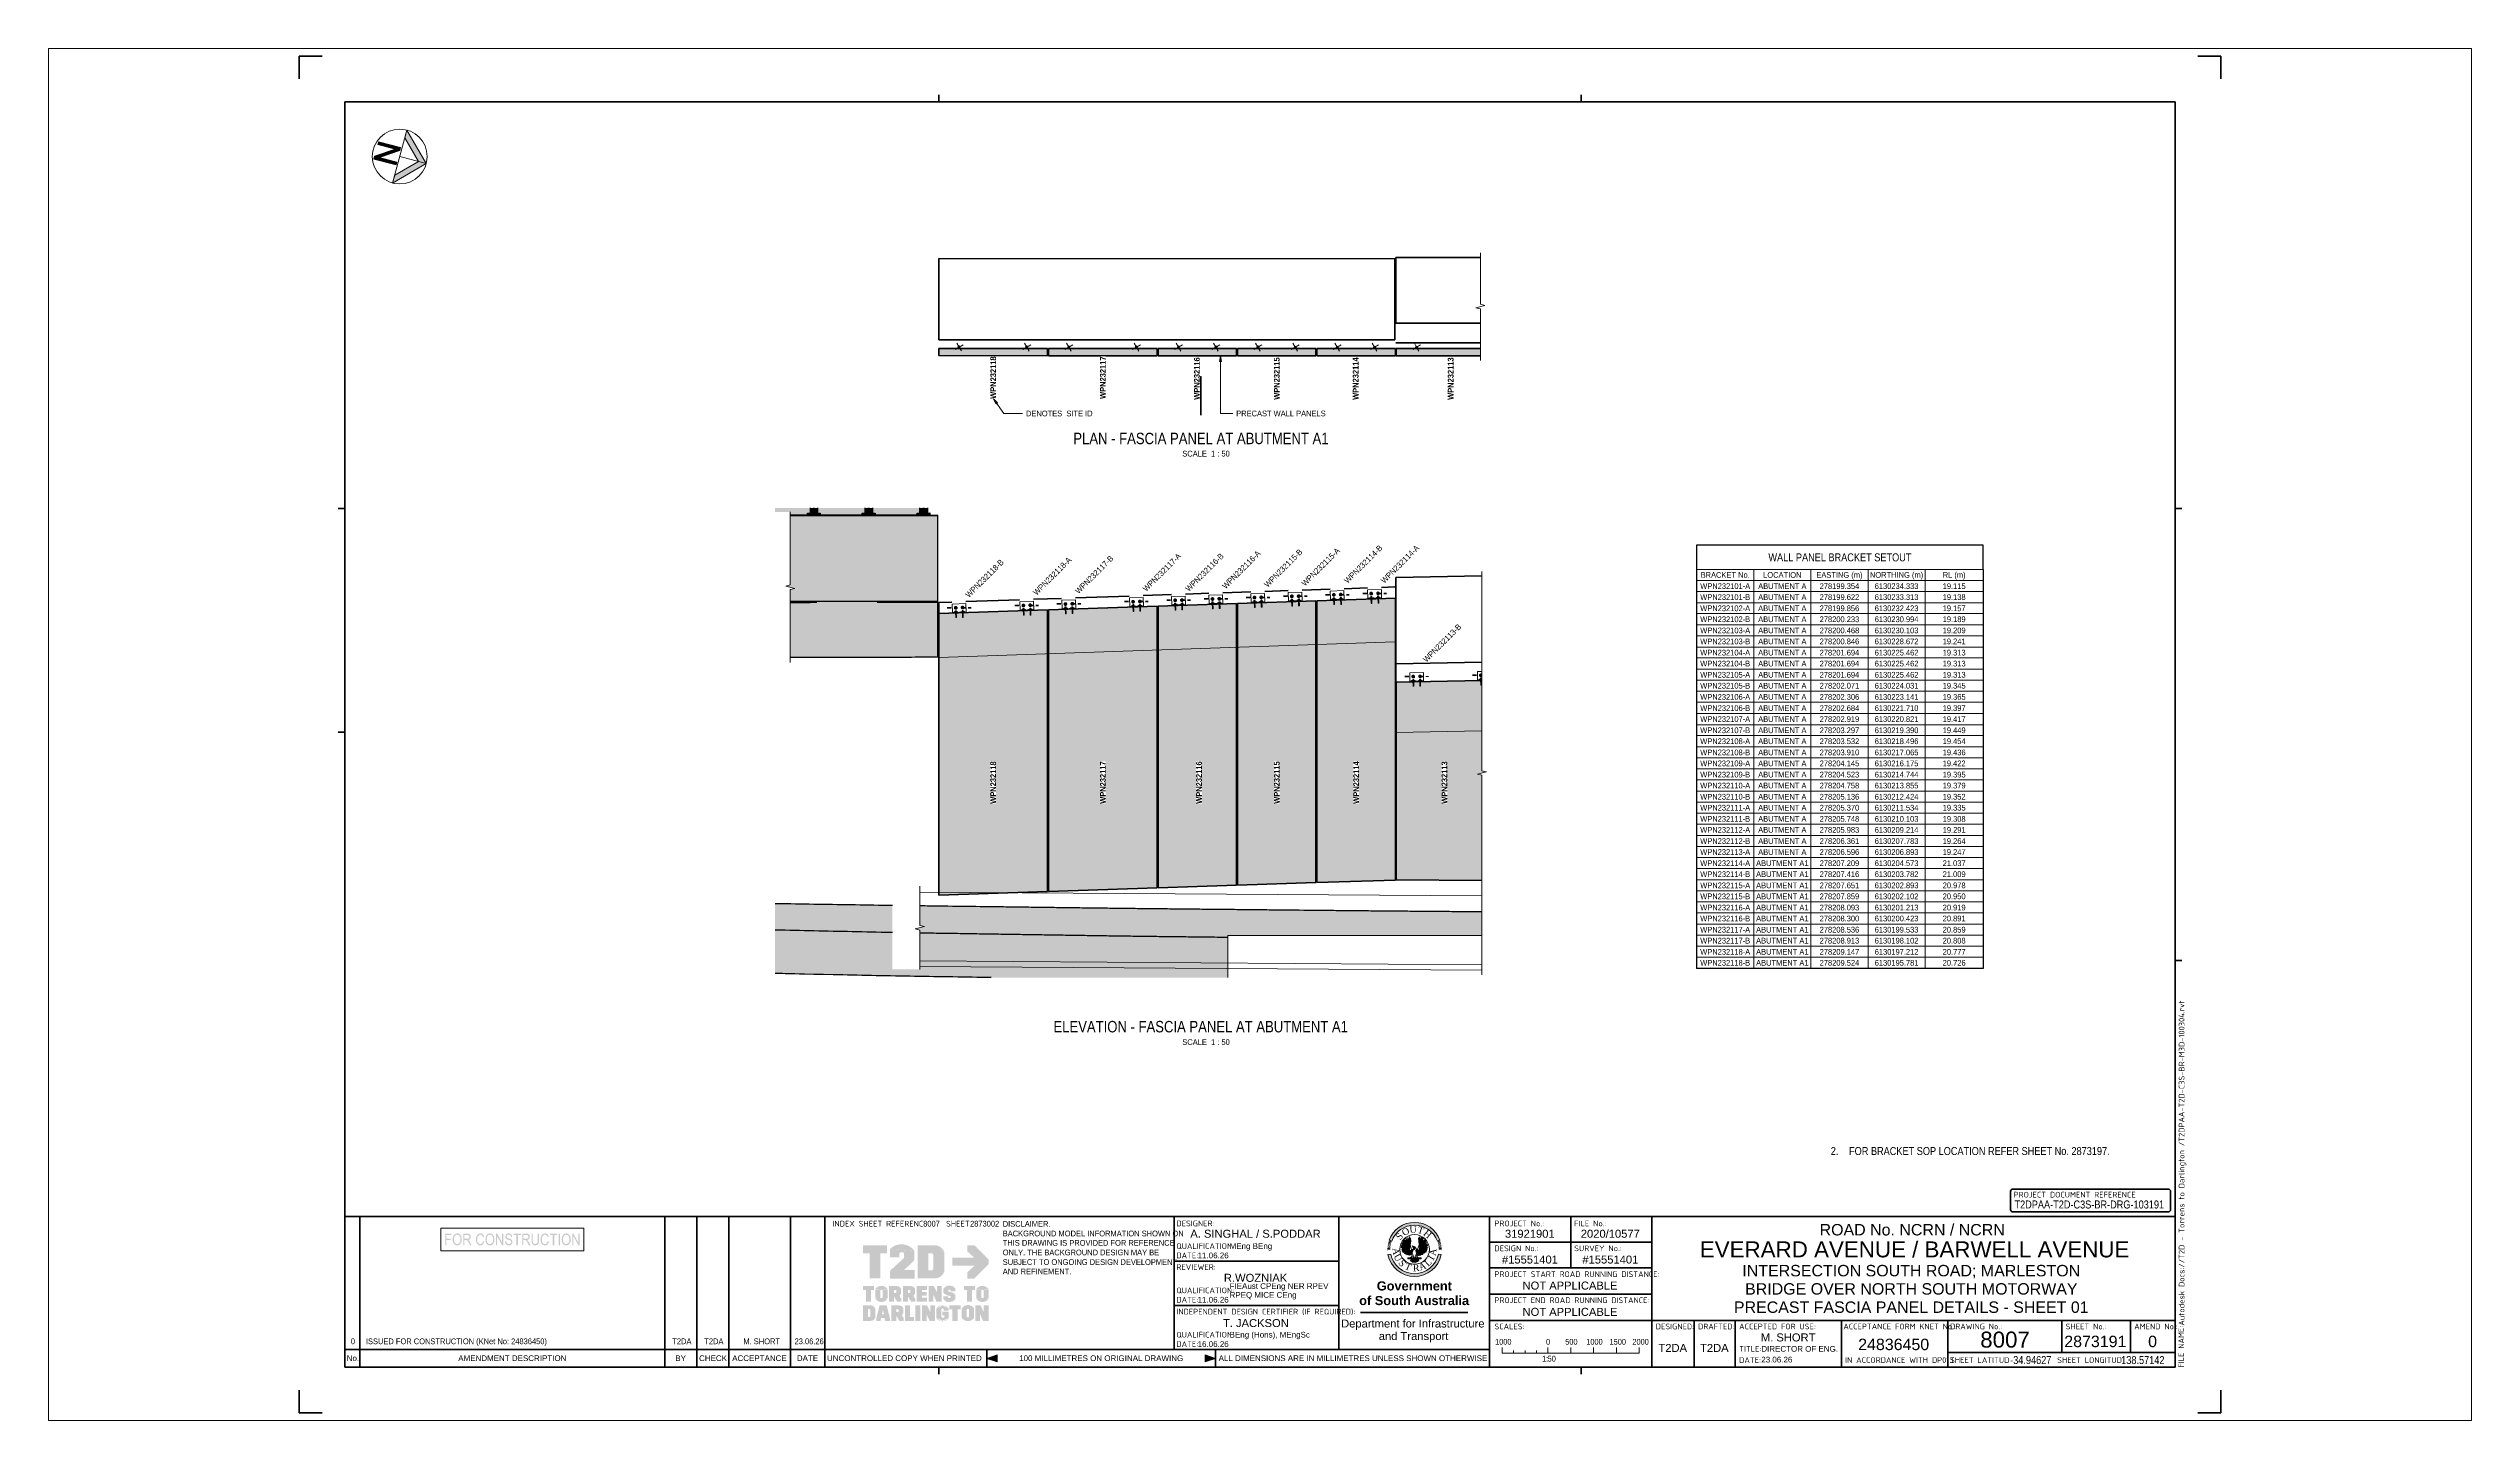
# Paper-space layout 'Layout1' of a CAD drawing. Header units: metres. Extents: x -0.11 to 0.95, y 0 to 0.6.
# The model-space entities are those that its viewports show. They can reach past a viewport. Long polylines and large blocks are cut down to what shows.
import ezdxf

# ---------------------------------------------------------------- set-up
doc = ezdxf.new("R2010")
doc.units = ezdxf.units.M
doc.linetypes.add('JacobsDash', pattern=[0.0045, 0.003, -0.0015])
doc.layers.get('Defpoints').update_dxf_attribs({"color": 41})
for name, color, linetype, lineweight in [('A-ANNO-NOTE', 7, 'Continuous', 9), ('A-ANNO-NOTE-STAMP', 10, 'Continuous', 18), ('A-DETL', 7, 'Continuous', 13), ('A-DETL-GENF', 7, 'Continuous', 9), ('A-GENM', 7, 'Continuous', 35), ('A-GENM-IDEN', 7, 'Continuous', 18), ('A-SIGN', 7, 'Continuous', 9), ('G-ANNO-SCHD', 7, 'Continuous', 18), ('G-ANNO-TEXT', 7, 'Continuous', 9), ('G-ANNO-TTLB', 7, 'Continuous', 9), ('G-IMPT', 7, 'Continuous', 13), ('S-BEAM', 7, 'Continuous', 50), ('S-BEAM-HDLN', 7, 'JacobsDash', 18), ('S-FNDN', 7, 'Continuous', 50), ('S-FNDN-HDLN', 7, 'JacobsDash', 18), ('S-FNDN-IDEN', 7, 'Continuous', 18), ('S-FSTN', 7, 'Continuous', 18)]:
    doc.layers.add(name, color=color, linetype=linetype, lineweight=lineweight)
doc.layers.add('G-ANNO-NPLT', color=191, linetype='Continuous', plot=False)
doc.layers.get('G-ANNO-NPLT').freeze()
doc.styles.add('Arial', font='arial.ttf', dxfattribs={"height": 0.0025})
doc.styles.add('Arial Narrow', font='ARIALN.TTF', dxfattribs={"height": 0.0035})
doc.styles.add('Arial Narrow_1', font='ARIALN.TTF', dxfattribs={"height": 0.005})
doc.styles.add('Arial Narrow_2', font='ARIALN.TTF', dxfattribs={"height": 0.125})
doc.styles.add('Arial Narrow_3', font='ARIALN.TTF', dxfattribs={"height": 0.0025})
doc.styles.add('Arial Narrow_4', font='ARIALN.TTF', dxfattribs={"width": 0.9, "height": 0.0025})
doc.styles.add('Arial Narrow_B', font='ARIALNB.TTF', dxfattribs={"height": 0.125})
doc.styles.add('Arial_1', font='arial.ttf', dxfattribs={"height": 0.0035})
doc.styles.add('Arial_2', font='arial.ttf', dxfattribs={"height": 0.005})
doc.styles.add('Arial_3', font='arial.ttf', dxfattribs={"height": 0.007})
doc.styles.add('Arial_B', font='arialbd.ttf', dxfattribs={"height": 0.004})
doc.styles.add('ISOCPEUR', font='isocpeur.ttf', dxfattribs={"height": 0.0025})
doc.styles.add('Times New Roman', font='times.ttf', dxfattribs={"height": 0.008001})

# ---------------------------------------------------------------- blocks, each defined once
blk = doc.blocks.new('T2DPAA-T2D-PWA-DE-XRF-000001 - Drawing3_dwg-8554483-PRECAST FASCIA PANEL DETAILS - SHEET 01')
at = {"layer": 'G-IMPT'}
h = blk.add_hatch(color=256, dxfattribs=at)
edge = h.paths.add_edge_path()
edge.add_line((0.1549, 0.1015), (0.1515, 0.1021))
edge.add_arc((0.1226, 0.1077), 0.0295, 190.997, 349.003, ccw=False)
edge.add_line((0.0937, 0.1021), (0.0903, 0.1015))
edge.add_arc((0.1226, 0.1077), 0.0329, 190.997, 349.003)
edge = h.paths.add_edge_path()
edge.add_arc((0.1226, 0.1077), 0.0329, 20.0475, 159.9525, ccw=False)
edge.add_line((0.1535, 0.119), (0.1503, 0.1178))
edge.add_arc((0.1226, 0.1077), 0.0295, 20.0475, 159.9525)
edge.add_line((0.0949, 0.1178), (0.0917, 0.119))
h = blk.add_hatch(color=256, dxfattribs=at)
edge = h.paths.add_edge_path()
edge.add_arc((0.1226, 0.1077), 0.0329, 161.3902, 162.9856, ccw=False)
edge.add_line((0.0915, 0.1183), (0.0914, 0.1182))
edge.add_line((0.0915, 0.1183), (0.0947, 0.1172))
edge.add_line((0.0947, 0.1171), (0.0947, 0.1172))
edge.add_arc((0.1226, 0.1077), 0.0295, 161.3902, 162.9856)
edge.add_line((0.0944, 0.1163), (0.0911, 0.1174))
h = blk.add_hatch(color=256, dxfattribs=at)
edge = h.paths.add_edge_path()
edge.add_line((0.1206, 0.1074), (0.1207, 0.1074))
edge.add_line((0.1207, 0.1074), (0.1206, 0.1074))
edge = h.paths.add_edge_path()
edge.add_line((0.1166, 0.11), (0.1166, 0.1074))
edge.add_line((0.1166, 0.1074), (0.1183, 0.1065))
edge.add_line((0.1183, 0.1065), (0.119, 0.1076))
edge.add_line((0.119, 0.1076), (0.1204, 0.1079))
edge.add_line((0.1204, 0.1079), (0.1207, 0.1074))
edge.add_line((0.1207, 0.1074), (0.1211, 0.1067))
edge.add_line((0.1211, 0.1067), (0.1187, 0.1008))
edge.add_line((0.1187, 0.1008), (0.1178, 0.1012))
edge.add_line((0.1178, 0.1012), (0.1166, 0.1008))
edge.add_line((0.1166, 0.1008), (0.1161, 0.1012))
edge.add_line((0.1161, 0.1012), (0.1147, 0.101))
edge.add_line((0.1147, 0.101), (0.1143, 0.1017))
edge.add_line((0.1143, 0.1017), (0.1131, 0.1012))
edge.add_line((0.1131, 0.1012), (0.1128, 0.1022))
edge.add_line((0.1128, 0.1022), (0.1119, 0.1019))
edge.add_line((0.1119, 0.1019), (0.1119, 0.1029))
edge.add_line((0.1119, 0.1029), (0.1105, 0.1027))
edge.add_line((0.1105, 0.1027), (0.1107, 0.1043))
edge.add_line((0.1107, 0.1043), (0.1091, 0.1041))
edge.add_line((0.1091, 0.1041), (0.1095, 0.1057))
edge.add_line((0.1095, 0.1057), (0.1077, 0.106))
edge.add_line((0.1077, 0.106), (0.1081, 0.1069))
edge.add_line((0.1081, 0.1069), (0.1072, 0.1074))
edge.add_line((0.1072, 0.1074), (0.1081, 0.1091))
edge.add_line((0.1081, 0.1091), (0.1069, 0.11))
edge.add_line((0.1069, 0.11), (0.1081, 0.1112))
edge.add_line((0.1081, 0.1112), (0.1069, 0.1122))
edge.add_line((0.1069, 0.1122), (0.1085, 0.113))
edge.add_line((0.1085, 0.113), (0.1072, 0.1143))
edge.add_line((0.1072, 0.1143), (0.1095, 0.1145))
edge.add_line((0.1095, 0.1145), (0.1081, 0.116))
edge.add_line((0.1081, 0.116), (0.1105, 0.116))
edge.add_line((0.1105, 0.116), (0.1088, 0.1179))
edge.add_line((0.1088, 0.1179), (0.1119, 0.1163))
edge.add_line((0.1119, 0.1163), (0.1105, 0.1193))
edge.add_line((0.1105, 0.1193), (0.1138, 0.1172))
edge.add_line((0.1138, 0.1172), (0.1121, 0.121))
edge.add_line((0.1121, 0.121), (0.1147, 0.1181))
edge.add_line((0.1147, 0.1181), (0.1143, 0.1224))
edge.add_line((0.1143, 0.1224), (0.1159, 0.1188))
edge.add_line((0.1159, 0.1188), (0.1166, 0.1236))
edge.add_line((0.1166, 0.1236), (0.1171, 0.1207))
edge.add_line((0.1171, 0.1207), (0.1178, 0.1214))
edge.add_line((0.1178, 0.1214), (0.118, 0.1179))
edge.add_line((0.118, 0.1179), (0.1171, 0.1131))
edge.add_line((0.1171, 0.1131), (0.1178, 0.111))
edge.add_line((0.1178, 0.111), (0.1166, 0.11))
for points in [[(0.1105, 0.1193), (0.1088, 0.1179), (0.1119, 0.1163)], [(0.1369, 0.1093), (0.1385, 0.1081), (0.1367, 0.1074), (0.1376, 0.106), (0.1357, 0.106), (0.1367, 0.1043), (0.1348, 0.1043), (0.1348, 0.1031), (0.1336, 0.1034), (0.1331, 0.1022), (0.1322, 0.1024), (0.1317, 0.1015), (0.1305, 0.1017), (0.1301, 0.101), (0.1296, 0.1015), (0.1291, 0.1005), (0.1286, 0.1008), (0.1277, 0.1003), (0.1275, 0.101), (0.1268, 0.1003), (0.1251, 0.1029), (0.1242, 0.1065), (0.1246, 0.1076), (0.1263, 0.1076), (0.127, 0.1067), (0.1284, 0.1072), (0.1291, 0.11), (0.1275, 0.1112), (0.1282, 0.1133), (0.1275, 0.1219), (0.1284, 0.121), (0.1289, 0.1236), (0.1294, 0.1193), (0.1312, 0.1226), (0.1305, 0.1191), (0.1331, 0.1212), (0.1317, 0.1179), (0.1348, 0.1195), (0.1324, 0.116), (0.1364, 0.1179), (0.1341, 0.1155), (0.1371, 0.116), (0.1355, 0.1143), (0.1381, 0.1141), (0.1364, 0.1131), (0.1383, 0.1124), (0.1367, 0.1114), (0.1385, 0.11)], [(0.1312, 0.1226), (0.1331, 0.1212), (0.1305, 0.1191)], [(0.1348, 0.1195), (0.1364, 0.1179), (0.1324, 0.116)], [(0.1069, 0.1122), (0.1069, 0.11), (0.1081, 0.1112)], [(0.1081, 0.116), (0.1072, 0.1143), (0.1095, 0.1145)], [(0.1077, 0.106), (0.1091, 0.1041), (0.1095, 0.1057)], [(0.1105, 0.1027), (0.1119, 0.1019), (0.1119, 0.1029)], [(0.1225, 0.0967), (0.1233, 0.0985), (0.1277, 0.0943), (0.1263, 0.0929), (0.1237, 0.092), (0.1202, 0.0924), (0.1176, 0.0943), (0.1218, 0.0984)], [(0.1291, 0.1005), (0.1301, 0.101), (0.1296, 0.1015)], [(0.1317, 0.1015), (0.1331, 0.1022), (0.1322, 0.1024)], [(0.1383, 0.1124), (0.1381, 0.1141), (0.1364, 0.1131)]]:
    blk.add_hatch(color=256, dxfattribs=at).paths.add_polyline_path(points)
h = blk.add_hatch(color=256, dxfattribs=at)
edge = h.paths.add_edge_path()
edge.add_line((0.154, 0.1174), (0.1508, 0.1163))
edge.add_arc((0.1226, 0.1077), 0.0295, 17.0144, 18.6098)
edge.add_line((0.1505, 0.1172), (0.1505, 0.1171))
edge.add_line((0.1505, 0.1172), (0.1537, 0.1183))
edge.add_line((0.1538, 0.1182), (0.1537, 0.1183))
edge.add_arc((0.1226, 0.1077), 0.0329, 17.0144, 18.6098, ccw=False)
h = blk.add_hatch(color=256, dxfattribs=at)
edge = h.paths.add_edge_path()
edge.add_line((0.0931, 0.1083), (0.0897, 0.1083))
edge.add_arc((0.1226, 0.1077), 0.0329, 177.3415, 178.9368, ccw=False)
edge.add_line((0.0897, 0.1094), (0.0897, 0.1093))
edge.add_line((0.0897, 0.1094), (0.0932, 0.1092))
edge.add_line((0.0932, 0.1091), (0.0932, 0.1092))
edge.add_arc((0.1226, 0.1077), 0.0295, 177.3415, 178.9368)
h = blk.add_hatch(color=256, dxfattribs=at)
edge = h.paths.add_edge_path()
edge.add_line((0.0931, 0.1069), (0.0897, 0.1068))
edge.add_arc((0.1226, 0.1077), 0.0329, 180, 181.5953, ccw=False)
edge.add_line((0.0897, 0.1078), (0.0897, 0.1077))
edge.add_line((0.0897, 0.1078), (0.0931, 0.1078))
edge.add_line((0.0931, 0.1077), (0.0931, 0.1078))
edge.add_arc((0.1226, 0.1077), 0.0295, 180, 181.5953)
h = blk.add_hatch(color=256, dxfattribs=at)
edge = h.paths.add_edge_path()
edge.add_arc((0.1226, 0.1077), 0.0329, 174.6829, 176.2783, ccw=False)
edge.add_line((0.0899, 0.1109), (0.0898, 0.1108))
edge.add_line((0.0899, 0.1109), (0.0933, 0.1106))
edge.add_line((0.0933, 0.1105), (0.0933, 0.1106))
edge.add_arc((0.1226, 0.1077), 0.0295, 174.6829, 176.2783)
edge.add_line((0.0932, 0.1096), (0.0898, 0.1099))
h = blk.add_hatch(color=256, dxfattribs=at)
edge = h.paths.add_edge_path()
edge.add_arc((0.1226, 0.1077), 0.0329, 172.0244, 173.6197, ccw=False)
edge.add_line((0.09, 0.1124), (0.09, 0.1123))
edge.add_line((0.09, 0.1124), (0.0934, 0.1119))
edge.add_line((0.0934, 0.1118), (0.0934, 0.1119))
edge.add_arc((0.1226, 0.1077), 0.0295, 172.0244, 173.6197)
edge.add_line((0.0933, 0.111), (0.0899, 0.1114))
h = blk.add_hatch(color=256, dxfattribs=at)
edge = h.paths.add_edge_path()
edge.add_arc((0.1226, 0.1077), 0.0329, 169.3658, 170.9612, ccw=False)
edge.add_line((0.0903, 0.1139), (0.0903, 0.1138))
edge.add_line((0.0903, 0.1139), (0.0937, 0.1133))
edge.add_line((0.0936, 0.1132), (0.0937, 0.1133))
edge.add_arc((0.1226, 0.1077), 0.0295, 169.3658, 170.9612)
edge.add_line((0.0935, 0.1124), (0.0901, 0.1129))
h = blk.add_hatch(color=256, dxfattribs=at)
edge = h.paths.add_edge_path()
edge.add_arc((0.1226, 0.1077), 0.0329, 166.7073, 168.3026, ccw=False)
edge.add_line((0.0906, 0.1154), (0.0906, 0.1153))
edge.add_line((0.0906, 0.1154), (0.0939, 0.1146))
edge.add_line((0.0939, 0.1145), (0.0939, 0.1146))
edge.add_arc((0.1226, 0.1077), 0.0295, 166.7073, 168.3026)
edge.add_line((0.0937, 0.1137), (0.0904, 0.1144))
h = blk.add_hatch(color=256, dxfattribs=at)
edge = h.paths.add_edge_path()
edge.add_line((0.0941, 0.115), (0.0907, 0.1159))
edge.add_arc((0.1226, 0.1077), 0.0329, 164.0488, 165.6441, ccw=False)
edge.add_line((0.091, 0.1169), (0.091, 0.1168))
edge.add_line((0.091, 0.1169), (0.0943, 0.1159))
edge.add_line((0.0943, 0.1158), (0.0943, 0.1159))
edge.add_arc((0.1226, 0.1077), 0.0295, 164.0488, 165.6441)
h = blk.add_hatch(color=256, dxfattribs=at)
edge = h.paths.add_edge_path()
edge.add_line((0.1232, 0.1095), (0.1225, 0.1076))
edge.add_line((0.1225, 0.1076), (0.1207, 0.1074))
edge.add_line((0.1207, 0.1074), (0.1207, 0.1074))
edge.add_line((0.1207, 0.1074), (0.1216, 0.1086))
edge.add_line((0.1216, 0.1086), (0.1197, 0.1119))
edge.add_line((0.1197, 0.1119), (0.1232, 0.1107))
edge.add_line((0.1232, 0.1107), (0.1239, 0.1098))
edge.add_line((0.1239, 0.1098), (0.1232, 0.1095))
h = blk.add_hatch(color=256, dxfattribs=at)
edge = h.paths.add_edge_path()
edge.add_arc((0.1226, 0.1077), 0.0295, 14.3559, 15.9512)
edge.add_line((0.1509, 0.1159), (0.1509, 0.1158))
edge.add_line((0.1509, 0.1159), (0.1542, 0.1169))
edge.add_line((0.1542, 0.1168), (0.1542, 0.1169))
edge.add_arc((0.1226, 0.1077), 0.0329, 14.3559, 15.9512, ccw=False)
edge.add_line((0.1545, 0.1159), (0.1511, 0.115))
h = blk.add_hatch(color=256, dxfattribs=at)
edge = h.paths.add_edge_path()
edge.add_line((0.1548, 0.1144), (0.1514, 0.1137))
edge.add_arc((0.1226, 0.1077), 0.0295, 11.6974, 13.2927)
edge.add_line((0.1512, 0.1146), (0.1513, 0.1145))
edge.add_line((0.1512, 0.1146), (0.1546, 0.1154))
edge.add_line((0.1546, 0.1153), (0.1546, 0.1154))
edge.add_arc((0.1226, 0.1077), 0.0329, 11.6974, 13.2927, ccw=False)
h = blk.add_hatch(color=256, dxfattribs=at)
edge = h.paths.add_edge_path()
edge.add_arc((0.1226, 0.1077), 0.0295, 9.0388, 10.6342)
edge.add_line((0.1515, 0.1133), (0.1515, 0.1132))
edge.add_line((0.1515, 0.1133), (0.1549, 0.1139))
edge.add_line((0.1549, 0.1138), (0.1549, 0.1139))
edge.add_arc((0.1226, 0.1077), 0.0329, 9.0388, 10.6342, ccw=False)
edge.add_line((0.1551, 0.1129), (0.1517, 0.1124))
h = blk.add_hatch(color=256, dxfattribs=at)
edge = h.paths.add_edge_path()
edge.add_arc((0.1226, 0.1077), 0.0295, 6.3803, 7.9756)
edge.add_line((0.1518, 0.1119), (0.1518, 0.1118))
edge.add_line((0.1518, 0.1119), (0.1552, 0.1124))
edge.add_line((0.1552, 0.1123), (0.1552, 0.1124))
edge.add_arc((0.1226, 0.1077), 0.0329, 6.3803, 7.9756, ccw=False)
edge.add_line((0.1553, 0.1114), (0.1519, 0.111))
h = blk.add_hatch(color=256, dxfattribs=at)
edge = h.paths.add_edge_path()
edge.add_line((0.1554, 0.1099), (0.152, 0.1096))
edge.add_arc((0.1226, 0.1077), 0.0295, 3.7217, 5.3171)
edge.add_line((0.1519, 0.1106), (0.1519, 0.1105))
edge.add_line((0.1519, 0.1106), (0.1553, 0.1109))
edge.add_line((0.1553, 0.1108), (0.1553, 0.1109))
edge.add_arc((0.1226, 0.1077), 0.0329, 3.7217, 5.3171, ccw=False)
h = blk.add_hatch(color=256, dxfattribs=at)
edge = h.paths.add_edge_path()
edge.add_line((0.1555, 0.1083), (0.1521, 0.1083))
edge.add_arc((0.1226, 0.1077), 0.0295, 1.0632, 2.6585)
edge.add_line((0.152, 0.1092), (0.152, 0.1091))
edge.add_line((0.152, 0.1092), (0.1554, 0.1094))
edge.add_line((0.1555, 0.1093), (0.1554, 0.1094))
edge.add_arc((0.1226, 0.1077), 0.0329, 1.0632, 2.6585, ccw=False)
h = blk.add_hatch(color=256, dxfattribs=at)
edge = h.paths.add_edge_path()
edge.add_line((0.1555, 0.1068), (0.152, 0.1069))
edge.add_arc((0.1226, 0.1077), 0.0295, 358.4047, 360)
edge.add_line((0.1521, 0.1078), (0.1521, 0.1077))
edge.add_line((0.1521, 0.1078), (0.1555, 0.1078))
edge.add_line((0.1555, 0.1077), (0.1555, 0.1078))
edge.add_arc((0.1226, 0.1077), 0.0329, 358.4047, 360, ccw=False)
for p, q in [((0.0917, 0.119), (0.0949, 0.1178)), ((0.1105, 0.1193), (0.1088, 0.1179)), ((0.1088, 0.1179), (0.1119, 0.1163)), ((0.1119, 0.1163), (0.1105, 0.1193)), ((0.1305, 0.1191), (0.1312, 0.1226)), ((0.1331, 0.1212), (0.1305, 0.1191)), ((0.1312, 0.1226), (0.1331, 0.1212)), ((0.1324, 0.116), (0.1348, 0.1195)), ((0.1364, 0.1179), (0.1324, 0.116)), ((0.1348, 0.1195), (0.1364, 0.1179)), ((0.1503, 0.1178), (0.1535, 0.119)), ((0.0903, 0.1015), (0.0937, 0.1021)), ((0.1069, 0.1122), (0.1069, 0.11)), ((0.1081, 0.1112), (0.1069, 0.1122)), ((0.1069, 0.11), (0.1081, 0.1112)), ((0.1081, 0.116), (0.1072, 0.1143)), ((0.1072, 0.1143), (0.1095, 0.1145)), ((0.1077, 0.106), (0.1091, 0.1041)), ((0.1095, 0.1057), (0.1077, 0.106)), ((0.1095, 0.1145), (0.1081, 0.116)), ((0.1091, 0.1041), (0.1095, 0.1057)), ((0.1119, 0.1029), (0.1105, 0.1027)), ((0.1105, 0.1027), (0.1119, 0.1019)), ((0.1119, 0.1019), (0.1119, 0.1029)), ((0.115, 0.0967), (0.1197, 0.0967)), ((0.1211, 0.1003), (0.1173, 0.0974)), ((0.1244, 0.1003), (0.1272, 0.0974)), ((0.1256, 0.0967), (0.1308, 0.0967)), ((0.1296, 0.1015), (0.1291, 0.1005)), ((0.1291, 0.1005), (0.1301, 0.101)), ((0.1301, 0.101), (0.1296, 0.1015)), ((0.1322, 0.1024), (0.1317, 0.1015)), ((0.1317, 0.1015), (0.1331, 0.1022)), ((0.1331, 0.1022), (0.1322, 0.1024)), ((0.1381, 0.1141), (0.1364, 0.1131)), ((0.1364, 0.1131), (0.1383, 0.1124)), ((0.1383, 0.1124), (0.1381, 0.1141)), ((0.1515, 0.1021), (0.1549, 0.1015))]:
    blk.add_line(p, q, dxfattribs=at)
at = {"layer": 'G-IMPT', "flags": 128}
for points in [[(0.1085, 0.113), (0.1072, 0.1143), (0.1095, 0.1145), (0.1081, 0.116), (0.1105, 0.116), (0.1088, 0.1179), (0.1119, 0.1163), (0.1105, 0.1193), (0.1138, 0.1172), (0.1121, 0.121), (0.1147, 0.1181), (0.1143, 0.1224), (0.1159, 0.1188), (0.1166, 0.1236), (0.1171, 0.1207), (0.1178, 0.1214), (0.118, 0.1179), (0.1171, 0.1131), (0.119, 0.1076), (0.1204, 0.1079), (0.1211, 0.1067), (0.1187, 0.1008), (0.1178, 0.1012), (0.1166, 0.1008), (0.1161, 0.1012), (0.1147, 0.101), (0.1143, 0.1017), (0.1131, 0.1012), (0.1128, 0.1022), (0.1119, 0.1019), (0.1119, 0.1029), (0.1105, 0.1027), (0.1107, 0.1043), (0.1091, 0.1041), (0.1095, 0.1057), (0.1077, 0.106), (0.1081, 0.1069), (0.1072, 0.1074), (0.1081, 0.1091), (0.1069, 0.11), (0.1081, 0.1112), (0.1069, 0.1122), (0.1087, 0.1131)], [(0.1199, 0.1031), (0.1225, 0.0967), (0.1251, 0.1029), (0.1242, 0.1065), (0.1246, 0.1076), (0.1263, 0.1076), (0.1282, 0.1133), (0.1275, 0.1219), (0.1284, 0.121), (0.1289, 0.1236), (0.1294, 0.1193), (0.1312, 0.1226), (0.1305, 0.1191), (0.1331, 0.1212), (0.1317, 0.1179), (0.1348, 0.1195), (0.1324, 0.116), (0.1364, 0.1179), (0.1341, 0.1155), (0.1371, 0.116), (0.1355, 0.1143), (0.1381, 0.1141), (0.1364, 0.1131), (0.1383, 0.1124), (0.1367, 0.1114), (0.1385, 0.11), (0.1369, 0.1093), (0.1385, 0.1081), (0.1367, 0.1074), (0.1376, 0.106), (0.1357, 0.106), (0.1367, 0.1043), (0.1348, 0.1043), (0.1348, 0.1031), (0.1336, 0.1034), (0.1331, 0.1022), (0.1322, 0.1024), (0.1317, 0.1015), (0.1305, 0.1017), (0.1301, 0.101), (0.1296, 0.1015), (0.1291, 0.1005), (0.1286, 0.1008), (0.1277, 0.1003), (0.1275, 0.101), (0.1268, 0.1003), (0.1251, 0.1029)], [(0.1206, 0.0974), (0.1145, 0.0974), (0.1145, 0.0962), (0.1194, 0.0962)], [(0.119, 0.1076), (0.1183, 0.1065), (0.1166, 0.1074), (0.1166, 0.11), (0.1178, 0.111)], [(0.1218, 0.0984), (0.1176, 0.0943), (0.1202, 0.0924), (0.1237, 0.092), (0.1263, 0.0929), (0.1277, 0.0943), (0.1233, 0.0985)], [(0.1239, 0.1098), (0.1244, 0.1091), (0.1246, 0.1076)], [(0.1246, 0.0974), (0.1308, 0.0974), (0.1308, 0.0962), (0.126, 0.0962)], [(0.1263, 0.1076), (0.127, 0.1067), (0.1284, 0.1072), (0.1291, 0.11), (0.1275, 0.1112)]]:
    blk.add_lwpolyline(points, dxfattribs=at)
blk.add_lwpolyline([(0.1206, 0.1074), (0.1216, 0.1086), (0.1197, 0.1119), (0.1232, 0.1107), (0.1239, 0.1098), (0.1232, 0.1095), (0.1225, 0.1076)], close=True, dxfattribs=at)
at = {"layer": 'G-IMPT'}
blk.add_circle((0.1226, 0.1077), 0.018, dxfattribs=at)
for radius, start, end in [(0.0329, 20.0475, 159.9525), (0.0295, 20.0475, 159.9525), (0.0329, 190.997, 349.003), (0.0295, 190.997, 349.003)]:
    blk.add_arc((0.1226, 0.1077), radius, start, end, dxfattribs=at)
at = {"layer": 'G-IMPT', "lineweight": 9, "char_height": 0.008, "attachment_point": 2, "line_spacing_factor": 1.029793, "style": 'Times New Roman'}
for s, insert, width, rotation in [('S', (0.1012, 0.1263), 0.008041, 49.0663), ('O', (0.1099, 0.133), 0.010353, 26.6943), ('U', (0.1205, 0.136), 0.010353, 4.3222), ('T', (0.1314, 0.1347), 0.008744, 341.9502), ('H', (0.141, 0.1293), 0.010353, 319.5782), ('A', (0.104, 0.106), 0.010353, 279.6978), ('U', (0.1058, 0.0996), 0.010353, 300.15), ('S', (0.1107, 0.0935), 0.008041, 310.3575), ('T', (0.1164, 0.0903), 0.008744, 336.9699), ('R', (0.1244, 0.0893), 0.009549, 3.701), ('A', (0.1307, 0.0909), 0.010353, 21.3382), ('L', (0.1363, 0.0949), 0.008744, 42.375), ('I', (0.1395, 0.0995), 0.004825, 60.5783), ('A', (0.141, 0.1048), 0.010353, 83.64)]:
    blk.add_mtext(s, dxfattribs=dict(at, insert=insert, width=width, rotation=rotation))
blk = doc.blocks.new('T2DPAA-T2D-PWA-DE-XRF-000001 - Standard-8554974-PRECAST FASCIA PANEL DETAILS - SHEET 01')
at = {"layer": 'G-ANNO-TTLB', "true_color": 0x1d4a5c}
h = blk.add_hatch(color=139, dxfattribs=at)
edge = h.paths.add_edge_path()
edge.add_line((0.2623, 0.0443), (0.2623, 0.0452))
edge.add_arc((0.2616, 0.044), 0.00145, 58.8241, 99.793)
edge.add_line((0.2613, 0.0454), (0.2613, 0.0441))
edge.add_arc((0.2616, 0.0455), 0.00141, 259.7202, 301.6629)
edge = h.paths.add_edge_path()
edge.add_arc((0.2625, 0.0448), 0.00224, 301.808, 330.1086, ccw=False)
edge.add_line((0.2637, 0.0429), (0.2645, 0.0415))
edge.add_line((0.2645, 0.0415), (0.2645, 0.0403))
edge.add_line((0.2645, 0.0403), (0.2627, 0.0403))
edge.add_line((0.2627, 0.0403), (0.2613, 0.0425))
edge.add_line((0.2613, 0.0425), (0.2613, 0.0403))
edge.add_line((0.2613, 0.0403), (0.2591, 0.0403))
edge.add_line((0.2591, 0.0403), (0.2591, 0.0471))
edge.add_line((0.2591, 0.0471), (0.2624, 0.0471))
edge.add_arc((0.2623, 0.0446), 0.00248, 32.8357, 87.7033, ccw=False)
edge.add_line((0.2644, 0.046), (0.2644, 0.0437))
edge = h.paths.add_edge_path()
edge.add_line((0.2674, 0.0527), (0.2674, 0.0537))
edge.add_arc((0.2667, 0.0524), 0.00145, 58.8241, 99.793)
edge.add_line((0.2665, 0.0539), (0.2665, 0.0526))
edge.add_arc((0.2667, 0.0539), 0.00141, 259.7202, 301.6629)
edge = h.paths.add_edge_path()
edge.add_arc((0.2676, 0.0532), 0.00224, 301.808, 330.1086, ccw=False)
edge.add_line((0.2688, 0.0513), (0.2696, 0.0499))
edge.add_line((0.2696, 0.0499), (0.2696, 0.0487))
edge.add_line((0.2696, 0.0487), (0.2678, 0.0487))
edge.add_line((0.2678, 0.0487), (0.2664, 0.051))
edge.add_line((0.2664, 0.051), (0.2664, 0.0487))
edge.add_line((0.2664, 0.0487), (0.2642, 0.0487))
edge.add_line((0.2642, 0.0487), (0.2642, 0.0555))
edge.add_line((0.2642, 0.0555), (0.2676, 0.0555))
edge.add_arc((0.2675, 0.0531), 0.00248, 32.8357, 87.7033, ccw=False)
edge.add_line((0.2695, 0.0544), (0.2695, 0.0521))
edge = h.paths.add_edge_path()
edge.add_line((0.2499, 0.0422), (0.2499, 0.0452))
edge.add_arc((0.2491, 0.0441), 0.00138, 56.3448, 98.7814)
edge.add_line((0.2489, 0.0454), (0.2489, 0.0419))
edge.add_arc((0.2491, 0.0433), 0.00138, 261.2186, 303.6552)
edge = h.paths.add_edge_path()
edge.add_line((0.2613, 0.0527), (0.2613, 0.0537))
edge.add_arc((0.2606, 0.0524), 0.00145, 58.8241, 99.793)
edge.add_line((0.2603, 0.0539), (0.2603, 0.0526))
edge.add_arc((0.2606, 0.0539), 0.00141, 259.7202, 301.6629)
edge = h.paths.add_edge_path()
edge.add_line((0.2502, 0.0403), (0.2467, 0.0403))
edge.add_line((0.2467, 0.0403), (0.2467, 0.0471))
edge.add_line((0.2467, 0.0471), (0.2501, 0.0471))
edge.add_arc((0.25, 0.0447), 0.00241, 26.2483, 85.5583, ccw=False)
edge.add_line((0.2521, 0.0457), (0.2521, 0.0416))
edge.add_arc((0.2502, 0.0424), 0.00209, 270, 338.4707, ccw=False)
h.paths.add_polyline_path([(0.2555, 0.0451), (0.255, 0.0432), (0.2559, 0.0432)])
h.paths.add_polyline_path([(0.2585, 0.0415), (0.2585, 0.0403), (0.2564, 0.0403), (0.2562, 0.0415), (0.2547, 0.0415), (0.2544, 0.0403), (0.2526, 0.0403), (0.2526, 0.0415), (0.254, 0.0471), (0.2571, 0.0471)])
h.paths.add_polyline_path([(0.2673, 0.042), (0.269, 0.042), (0.269, 0.0403), (0.2651, 0.0403), (0.2651, 0.0471), (0.2673, 0.0471)])
h.paths.add_polyline_path([(0.2718, 0.0403), (0.2696, 0.0403), (0.2696, 0.0471), (0.2718, 0.0471)])
h.paths.add_polyline_path([(0.2762, 0.0441), (0.2762, 0.0471), (0.2782, 0.0471), (0.2782, 0.0403), (0.2759, 0.0403), (0.2746, 0.0432), (0.2746, 0.0403), (0.2725, 0.0403), (0.2725, 0.0471), (0.2748, 0.0471)])
edge = h.paths.add_edge_path()
edge.add_arc((0.2817, 0.0424), 0.000774, 214.5178, 325.4822)
edge.add_line((0.2823, 0.0419), (0.2823, 0.0427))
edge.add_line((0.2823, 0.0427), (0.2815, 0.0427))
edge.add_line((0.2815, 0.0427), (0.2815, 0.0443))
edge.add_line((0.2815, 0.0443), (0.2842, 0.0443))
edge.add_line((0.2842, 0.0443), (0.2842, 0.0415))
edge.add_arc((0.2819, 0.0428), 0.00262, 274.1131, 330.4929, ccw=False)
edge.add_arc((0.2815, 0.0434), 0.00327, 260.2337, 279.7663, ccw=False)
edge.add_arc((0.2812, 0.0429), 0.00275, 208.3817, 264.7517, ccw=False)
edge.add_line((0.2788, 0.0416), (0.2788, 0.0458))
edge.add_arc((0.2812, 0.0445), 0.00268, 94.8448, 152.8409, ccw=False)
edge.add_arc((0.2815, 0.0424), 0.00482, 83.0812, 96.9188, ccw=False)
edge.add_arc((0.2818, 0.0444), 0.00278, 31.3102, 83.6241, ccw=False)
edge.add_line((0.2842, 0.0459), (0.2842, 0.0447))
edge.add_line((0.2842, 0.0447), (0.282, 0.0447))
edge.add_line((0.282, 0.0447), (0.282, 0.0455))
edge.add_arc((0.2815, 0.0451), 0.000641, 40.732, 139.268)
edge.add_line((0.281, 0.0455), (0.281, 0.0419))
h.paths.add_polyline_path([(0.2882, 0.0403), (0.2859, 0.0403), (0.2859, 0.0454), (0.2846, 0.0454), (0.2846, 0.0471), (0.2895, 0.0471), (0.2895, 0.0454), (0.2882, 0.0454)])
edge = h.paths.add_edge_path()
edge.add_arc((0.2927, 0.0429), 0.00104, 239.6549, 300.3451)
edge.add_line((0.2932, 0.042), (0.2932, 0.0454))
edge.add_arc((0.2927, 0.0445), 0.00103, 59.5446, 120.4554)
edge.add_line((0.2921, 0.0454), (0.2921, 0.042))
edge = h.paths.add_edge_path()
edge.add_arc((0.2927, 0.0434), 0.00323, 212.7347, 327.2653, ccw=False)
edge.add_line((0.29, 0.0417), (0.29, 0.0458))
edge.add_arc((0.2927, 0.044), 0.00323, 32.6408, 147.3592, ccw=False)
edge.add_line((0.2954, 0.0458), (0.2954, 0.0417))
h.paths.add_polyline_path([(0.3017, 0.0403), (0.2993, 0.0403), (0.298, 0.0432), (0.298, 0.0403), (0.2959, 0.0403), (0.2959, 0.0471), (0.2982, 0.0471), (0.2996, 0.0441), (0.2996, 0.0471), (0.3017, 0.0471)])
edge = h.paths.add_edge_path()
edge.add_arc((0.299, 0.0513), 0.00104, 239.6549, 300.3451)
edge.add_line((0.2995, 0.0504), (0.2995, 0.0538))
edge.add_arc((0.299, 0.0529), 0.00103, 59.5446, 120.4554)
edge.add_line((0.2985, 0.0538), (0.2985, 0.0504))
edge = h.paths.add_edge_path()
edge.add_arc((0.299, 0.0518), 0.00323, 212.7347, 327.2653, ccw=False)
edge.add_line((0.2963, 0.0501), (0.2963, 0.0542))
edge.add_arc((0.299, 0.0524), 0.00323, 32.6408, 147.3592, ccw=False)
edge.add_line((0.3017, 0.0542), (0.3017, 0.0501))
h.paths.add_polyline_path([(0.2945, 0.0487), (0.2923, 0.0487), (0.2923, 0.0538), (0.2909, 0.0538), (0.2909, 0.0555), (0.2958, 0.0555), (0.2958, 0.0538), (0.2945, 0.0538)])
edge = h.paths.add_edge_path()
edge.add_line((0.2872, 0.0518), (0.2872, 0.0499))
edge.add_arc((0.2849, 0.0513), 0.0027, 273.7285, 329.3952, ccw=False)
edge.add_line((0.285, 0.0486), (0.2841, 0.0486))
edge.add_arc((0.2842, 0.0512), 0.00266, 210.1626, 267.7624, ccw=False)
edge.add_line((0.2819, 0.0499), (0.2819, 0.051))
edge.add_line((0.2819, 0.051), (0.2841, 0.051))
edge.add_arc((0.2845, 0.0508), 0.000522, 155.2714, 300.4507)
edge.add_arc((0.2846, 0.0508), 0.000487, 289.6558, 416.8121)
edge.add_line((0.2849, 0.0512), (0.2834, 0.0515))
edge.add_arc((0.2841, 0.054), 0.00253, 213.4271, 255.8381, ccw=False)
edge.add_line((0.2819, 0.0526), (0.2819, 0.0544))
edge.add_arc((0.2846, 0.0525), 0.00325, 35.8397, 144.1603, ccw=False)
edge.add_line((0.2872, 0.0544), (0.2872, 0.0533))
edge.add_line((0.2872, 0.0533), (0.2851, 0.0533))
edge.add_arc((0.2846, 0.0535), 0.000494, 335.3316, 479.9481)
edge.add_arc((0.2845, 0.0535), 0.000428, 103.9979, 246.4243)
edge.add_line((0.2843, 0.0531), (0.2853, 0.0529))
edge.add_arc((0.2849, 0.0501), 0.00281, 35.1328, 82.3403, ccw=False)
h.paths.add_polyline_path([(0.2792, 0.0526), (0.2792, 0.0555), (0.2812, 0.0555), (0.2812, 0.0487), (0.2789, 0.0487), (0.2776, 0.0517), (0.2776, 0.0487), (0.2755, 0.0487), (0.2755, 0.0555), (0.2778, 0.0555)])
h.paths.add_polyline_path([(0.2725, 0.053), (0.2746, 0.053), (0.2746, 0.0513), (0.2725, 0.0513), (0.2725, 0.0504), (0.2748, 0.0504), (0.2748, 0.0487), (0.2703, 0.0487), (0.2703, 0.0555), (0.2748, 0.0555), (0.2748, 0.0538), (0.2725, 0.0538)])
edge = h.paths.add_edge_path()
edge.add_arc((0.2615, 0.0532), 0.00224, 301.808, 330.1086, ccw=False)
edge.add_line((0.2627, 0.0513), (0.2635, 0.0499))
edge.add_line((0.2635, 0.0499), (0.2635, 0.0487))
edge.add_line((0.2635, 0.0487), (0.2617, 0.0487))
edge.add_line((0.2617, 0.0487), (0.2603, 0.051))
edge.add_line((0.2603, 0.051), (0.2603, 0.0487))
edge.add_line((0.2603, 0.0487), (0.2581, 0.0487))
edge.add_line((0.2581, 0.0487), (0.2581, 0.0555))
edge.add_line((0.2581, 0.0555), (0.2614, 0.0555))
edge.add_arc((0.2613, 0.0531), 0.00248, 32.8357, 87.7033, ccw=False)
edge.add_line((0.2634, 0.0544), (0.2634, 0.0521))
edge = h.paths.add_edge_path()
edge.add_line((0.2543, 0.0538), (0.2543, 0.0504))
edge.add_arc((0.2548, 0.0513), 0.00104, 239.6549, 300.3451)
edge.add_line((0.2553, 0.0504), (0.2553, 0.0538))
edge.add_arc((0.2548, 0.0529), 0.00103, 59.5446, 120.4554)
edge = h.paths.add_edge_path()
edge.add_line((0.2521, 0.0501), (0.2521, 0.0542))
edge.add_arc((0.2548, 0.0524), 0.00323, 32.6408, 147.3592, ccw=False)
edge.add_line((0.2575, 0.0542), (0.2575, 0.0501))
edge.add_arc((0.2548, 0.0518), 0.00323, 212.7347, 327.2653, ccw=False)
h.paths.add_polyline_path([(0.2503, 0.0487), (0.248, 0.0487), (0.248, 0.0538), (0.2467, 0.0538), (0.2467, 0.0555), (0.2516, 0.0555), (0.2516, 0.0538), (0.2503, 0.0538)])
h.paths.add_polyline_path([(0.3017, 0.0672), (0.3017, 0.0651), (0.2955, 0.0588), (0.2924, 0.0588), (0.2924, 0.0616), (0.2955, 0.0644), (0.2858, 0.0644), (0.2858, 0.0679), (0.2955, 0.0679), (0.2924, 0.0707), (0.2924, 0.0734), (0.2955, 0.0734)])
edge = h.paths.add_edge_path()
edge.add_line((0.2768, 0.0699), (0.2754, 0.0699))
edge.add_line((0.2754, 0.0699), (0.2754, 0.0624))
edge.add_line((0.2754, 0.0624), (0.2768, 0.0624))
edge.add_arc((0.2767, 0.0633), 0.000915, 277.9427, 335.4563)
edge.add_line((0.2775, 0.0629), (0.2775, 0.0694))
edge.add_arc((0.2767, 0.0689), 0.000957, 31.2517, 83.8556)
edge = h.paths.add_edge_path()
edge.add_line((0.2781, 0.0589), (0.2707, 0.0589))
edge.add_line((0.2707, 0.0589), (0.2707, 0.0734))
edge.add_line((0.2707, 0.0734), (0.2781, 0.0734))
edge.add_arc((0.2777, 0.0683), 0.00519, 26.2483, 85.5583, ccw=False)
edge.add_line((0.2823, 0.0705), (0.2823, 0.0617))
edge.add_arc((0.2781, 0.0634), 0.00451, 270, 338.4707, ccw=False)
edge = h.paths.add_edge_path()
edge.add_line((0.2627, 0.0699), (0.2627, 0.0681))
edge.add_line((0.2627, 0.0681), (0.2585, 0.0681))
edge.add_line((0.2585, 0.0681), (0.2585, 0.0716))
edge.add_arc((0.2636, 0.0668), 0.00703, 37.1177, 136.9917, ccw=False)
edge.add_line((0.2692, 0.071), (0.2692, 0.0671))
edge.add_arc((0.2674, 0.0677), 0.00193, 316.9738, 340.8309, ccw=False)
edge.add_line((0.2688, 0.0664), (0.268, 0.0656))
edge.add_line((0.268, 0.0656), (0.2646, 0.0625))
edge.add_line((0.2646, 0.0625), (0.2693, 0.0625))
edge.add_line((0.2693, 0.0625), (0.2693, 0.0588))
edge.add_line((0.2693, 0.0588), (0.2585, 0.0588))
edge.add_line((0.2585, 0.0588), (0.2585, 0.0622))
edge.add_line((0.2585, 0.0622), (0.2638, 0.067))
edge.add_line((0.2638, 0.067), (0.2647, 0.068))
edge.add_line((0.2647, 0.068), (0.2647, 0.0699))
edge.add_arc((0.2637, 0.0691), 0.00131, 40.7337, 139.2663)
h.paths.add_polyline_path([(0.2467, 0.0734), (0.2573, 0.0734), (0.2573, 0.0698), (0.2544, 0.0698), (0.2544, 0.0589), (0.2496, 0.0589), (0.2496, 0.0699), (0.2467, 0.0699)])
at = {"layer": 'G-IMPT', "lineweight": 9}
for points in [[(0.3055, 0.0254), (0.3055, 0.0239), (0.3055, 0.0224), (0.301, 0.0239)], [(0.3965, 0.0254), (0.401, 0.0239), (0.3965, 0.0224), (0.3965, 0.0239)]]:
    blk.add_hatch(color=256, dxfattribs=at).paths.add_polyline_path(points)
at = {"layer": 'A-ANNO-NOTE'}
for p, q in [((0.5265, 0.0287), (0.5265, 0.0262)), ((0.5265, 0.0262), (0.5865, 0.0262)), ((0.5315, 0.0274), (0.5315, 0.0262)), ((0.5365, 0.0274), (0.5365, 0.0262)), ((0.5415, 0.0274), (0.5415, 0.0262)), ((0.5465, 0.0287), (0.5465, 0.0262)), ((0.5565, 0.0287), (0.5565, 0.0262)), ((0.5665, 0.0287), (0.5665, 0.0262)), ((0.5765, 0.0287), (0.5765, 0.0262)), ((0.5865, 0.0287), (0.5865, 0.0262))]:
    blk.add_line(p, q, dxfattribs=at)
at = {"layer": 'G-ANNO-TTLB', "color": 8, "lineweight": 35, "true_color": 0x808080}
for p, q in [((0, 0.594), (0.01, 0.594)), ((0, 0.584), (0, 0.594)), ((0.831, 0.594), (0.841, 0.594)), ((0.841, 0.594), (0.841, 0.584)), ((0, 0), (0, 0.01)), ((0.01, 0), (0, 0)), ((0.831, 0), (0.841, 0)), ((0.841, 0), (0.841, 0.01))]:
    blk.add_line(p, q, dxfattribs=at)
at = {"layer": 'G-ANNO-TTLB', "lineweight": 100}
for p, q in [((0.02, 0.574), (0.02, 0.02)), ((0.821, 0.574), (0.02, 0.574)), ((0.821, 0.02), (0.821, 0.574)), ((0.23, 0.02), (0.23, 0.086)), ((0.455, 0.086), (0.455, 0.0277)), ((0.521, 0.086), (0.521, 0.02)), ((0.592, 0.086), (0.592, 0.02)), ((0.4645, 0.044), (0.5115, 0.044)), ((0.02, 0.02), (0.821, 0.02))]:
    blk.add_line(p, q, dxfattribs=at)
at = {"layer": 'G-ANNO-TTLB', "lineweight": 50}
for p, q in [((0.28, 0.577), (0.28, 0.574)), ((0.561, 0.577), (0.561, 0.574)), ((0.017, 0.396), (0.02, 0.396)), ((0.821, 0.396), (0.824, 0.396)), ((0.017, 0.298), (0.02, 0.298)), ((0.821, 0.198), (0.824, 0.198)), ((0.749, 0.097), (0.749, 0.089)), ((0.818, 0.098), (0.75, 0.098)), ((0.819, 0.089), (0.819, 0.097)), ((0.75, 0.088), (0.818, 0.088)), ((0.28, 0.02), (0.28, 0.017)), ((0.561, 0.02), (0.561, 0.017))]:
    blk.add_line(p, q, dxfattribs=at)
at = {"layer": 'G-ANNO-TTLB', "lineweight": 35}
for p, q in [((0.0265, 0.02), (0.0265, 0.086)), ((0.16, 0.02), (0.16, 0.086)), ((0.174, 0.02), (0.174, 0.086)), ((0.188, 0.02), (0.188, 0.086)), ((0.215, 0.02), (0.215, 0.086)), ((0.5565, 0.086), (0.5565, 0.0635)), ((0.521, 0.0748), (0.592, 0.0748)), ((0.521, 0.0635), (0.592, 0.0635)), ((0.455, 0.0471), (0.383, 0.0471)), ((0.521, 0.052), (0.592, 0.052)), ((0.521, 0.0405), (0.821, 0.0405)), ((0.6105, 0.0405), (0.6105, 0.02)), ((0.6285, 0.0405), (0.6285, 0.02)), ((0.675, 0.0405), (0.675, 0.02)), ((0.7215, 0.0405), (0.7215, 0.02)), ((0.7715, 0.0265), (0.7715, 0.0405)), ((0.8015, 0.0265), (0.8015, 0.0405)), ((0.521, 0.0277), (0.02, 0.0277)), ((0.301, 0.02), (0.301, 0.0277)), ((0.401, 0.02), (0.401, 0.0277)), ((0.821, 0.0265), (0.7215, 0.0265))]:
    blk.add_line(p, q, dxfattribs=at)
at = {"layer": 'G-ANNO-TTLB'}
for p, q in [((0.3055, 0.0254), (0.301, 0.0239)), ((0.301, 0.0239), (0.3055, 0.0224)), ((0.3055, 0.0239), (0.3055, 0.0254)), ((0.3055, 0.0224), (0.3055, 0.0239)), ((0.3965, 0.0254), (0.3965, 0.0239)), ((0.401, 0.0239), (0.3965, 0.0254)), ((0.3965, 0.0239), (0.3965, 0.0224)), ((0.3965, 0.0224), (0.401, 0.0239))]:
    blk.add_line(p, q, dxfattribs=at)
at = {"layer": 'G-ANNO-TTLB', "lineweight": 50}
for centre, start, end in [((0.75, 0.097), 90, 180), ((0.818, 0.097), 0, 90), ((0.75, 0.089), 180, 270), ((0.818, 0.089), 270, 0)]:
    blk.add_arc(centre, 0.001, start, end, dxfattribs=at)
at = {"xscale": 0.3600000000000081, "yscale": 0.3600000000000081, "zscale": 0.3600000000000081}
blk.add_blockref('T2DPAA-T2D-PWA-DE-XRF-000001 - Drawing3_dwg-8554483-PRECAST FASCIA PANEL DETAILS - SHEET 01', (0.444, 0.0328), dxfattribs=at)
at = {"layer": 'G-ANNO-TTLB', "attachment_point": 1}
for s, insert, char_height, width, style in [('PROJECT DOCUMENT REFERENCE', (0.7503, 0.0968), 0.0025, 0.058764, 'ISOCPEUR'), ('INDEX SHEET REFERENCE:', (0.2334, 0.0841), 0.0025, 0.046899, 'ISOCPEUR'), ('SHEET', (0.2831, 0.0841), 0.0025, 0.011544, 'ISOCPEUR'), ('PROJECT No.:', (0.5231, 0.0842), 0.0025, 0.02397, 'ISOCPEUR'), ('FILE No.:', (0.558, 0.0842), 0.0025, 0.015553, 'ISOCPEUR'), ('DESIGN No.:', (0.5231, 0.0733), 0.0025, 0.020844, 'ISOCPEUR'), ('SURVEY No.:', (0.558, 0.0733), 0.0025, 0.023008, 'ISOCPEUR'), ('QUALIFICATION:', (0.3839, 0.0549), 0.0025, 0.027498, 'ISOCPEUR'), ('Government', (0.4716, 0.0576), 0.004, 0.040004, 'Arial_B'), ('PROJECT START ROAD RUNNING DISTANCE:', (0.5231, 0.062), 0.0025, 0.079207, 'ISOCPEUR'), ('DATE:', (0.3839, 0.0508), 0.0025, 0.010582, 'ISOCPEUR'), ('INDEPENDENT DESIGN CERTIFIER (IF REQUIRED):', (0.3839, 0.0456), 0.0025, 0.08546, 'ISOCPEUR'), ('of South Australia', (0.4639, 0.0512), 0.004, 0.058523, 'Arial_B'), ('PROJECT END ROAD RUNNING DISTANCE:', (0.5231, 0.0506), 0.0025, 0.073835, 'ISOCPEUR'), ('QUALIFICATION:', (0.3839, 0.0355), 0.0025, 0.027498, 'ISOCPEUR'), ('Department for Infrastructure ', (0.456, 0.0409), 0.0035, 0.078004, 'Arial_1'), ('and Transport', (0.4725, 0.0354), 0.0035, 0.037599, 'Arial_1'), ('SCALES:', (0.5231, 0.0391), 0.0025, 0.014911, 'ISOCPEUR'), ('1000', (0.5234, 0.0324), 0.0025, 0.006927, 'Arial Narrow_4'), ('0', (0.5457, 0.0324), 0.0025, 0.001732, 'Arial Narrow_4'), ('500', (0.5541, 0.0324), 0.0025, 0.005195, 'Arial Narrow_4'), ('1000', (0.5633, 0.0324), 0.0025, 0.006927, 'Arial Narrow_4'), ('1500', (0.5735, 0.0324), 0.0025, 0.006927, 'Arial Narrow_4'), ('2000', (0.5835, 0.0324), 0.0025, 0.006927, 'Arial Narrow_4'), ('DESIGNED:', (0.5937, 0.0391), 0.0025, 0.018118, 'ISOCPEUR'), ('DRAFTED:', (0.6122, 0.0391), 0.0025, 0.017557, 'ISOCPEUR'), ('ACCEPTED FOR USE:', (0.6302, 0.0391), 0.0025, 0.037118, 'ISOCPEUR'), ('ACCEPTANCE FORM KNET No.:', (0.6758, 0.0391), 0.0025, 0.054435, 'ISOCPEUR'), ('DRAWING No.:', (0.7225, 0.0391), 0.0025, 0.024772, 'ISOCPEUR'), ('SHEET No.:', (0.7731, 0.0391), 0.0025, 0.019722, 'ISOCPEUR'), ('AMEND No.:', (0.8031, 0.0391), 0.0025, 0.020603, 'ISOCPEUR'), ('No. ', (0.0208, 0.0252), 0.0025, 0.007215, 'Arial'), ('AMENDMENT DESCRIPTION ', (0.0696, 0.0252), 0.0025, 0.058283, 'Arial'), ('BY ', (0.1646, 0.0252), 0.0025, 0.006814, 'Arial'), ('CHECK', (0.175, 0.0252), 0.0025, 0.014751, 'Arial'), ('ACCEPTANCE', (0.1895, 0.0252), 0.0025, 0.028861, 'Arial'), ('DATE ', (0.2178, 0.0252), 0.0025, 0.012506, 'Arial'), ('UNCONTROLLED COPY WHEN PRINTED', (0.231, 0.0252), 0.0025, 0.082173, 'Arial'), ('100 MILLIMETRES ON ORIGINAL DRAWING ', (0.3151, 0.0252), 0.0025, 0.088186, 'Arial'), ('DATE:', (0.3839, 0.0314), 0.0025, 0.010582, 'ISOCPEUR'), ('ALL DIMENSIONS ARE IN MILLIMETRES UNLESS SHOWN OTHERWISE ', (0.4024, 0.0252), 0.0025, 0.143101, 'Arial'), ('1:', (0.5439, 0.025), 0.0025, 0.002886, 'Arial Narrow_3'), ('50', (0.5464, 0.025), 0.0025, 0.003463, 'Arial Narrow_4'), ('TITLE:', (0.6302, 0.0293), 0.0025, 0.010903, 'ISOCPEUR'), ('DATE:', (0.6302, 0.0244), 0.0025, 0.010582, 'ISOCPEUR'), ('IN ACCORDANCE WITH DP013', (0.6766, 0.0244), 0.0025, 0.05227, 'ISOCPEUR'), ('SHEET LATITUDE', (0.7225, 0.0244), 0.0025, 0.030945, 'ISOCPEUR'), ('SHEET LONGITUDE', (0.7694, 0.0244), 0.0025, 0.03303, 'ISOCPEUR')]:
    blk.add_mtext(s, dxfattribs=dict(at, insert=insert, char_height=char_height, width=width, style=style))
at = {"layer": 'G-ANNO-TTLB', "insert": (0.3079, 0.084), "char_height": 0.0025, "width": 0.022127, "attachment_point": 1, "style": 'Arial Narrow_3', "bg_fill": 3, "box_fill_scale": 1.25, "bg_fill_color": 256, "bg_fill_true_color": 13158600, "bg_fill_transparency": 0}
blk.add_mtext('DISCLAIMER.', dxfattribs=at)
at = {"layer": 'G-ANNO-TTLB', "insert": (0.8224, 0.0198), "char_height": 0.0025, "width": 0.021966, "attachment_point": 1, "rotation": 90, "style": 'ISOCPEUR'}
blk.add_mtext('FILE NAME: ', dxfattribs=at)
at = {"layer": 'G-ANNO-TTLB', "lineweight": 100}
blk.add_line((0.821, 0.086), (0.02, 0.086), dxfattribs=at)
at = {"layer": 'G-ANNO-TTLB', "insert": (0.3079, 0.0798), "char_height": 0.0025, "width": 0.084899, "attachment_point": 1, "style": 'Arial Narrow_3', "bg_fill": 3, "box_fill_scale": 1.25, "bg_fill_color": 256, "bg_fill_true_color": 13158600, "bg_fill_transparency": 0}
blk.add_mtext('BACKGROUND MODEL INFORMATION SHOWN ON ', dxfattribs=at)
at = {"layer": 'G-ANNO-TTLB', "insert": (0.3079, 0.0757), "char_height": 0.0025, "width": 0.08065, "attachment_point": 1, "style": 'Arial Narrow_3', "bg_fill": 3, "box_fill_scale": 1.25, "bg_fill_color": 256, "bg_fill_true_color": 13158600, "bg_fill_transparency": 0}
blk.add_mtext('THIS DRAWING IS PROVIDED FOR REFERENCE ', dxfattribs=at)
at = {"layer": 'G-ANNO-TTLB', "insert": (0.3839, 0.0842), "char_height": 0.0025, "width": 0.018118, "attachment_point": 1, "style": 'ISOCPEUR'}
blk.add_mtext('DESIGNER:', dxfattribs=at)
at = {"layer": 'G-ANNO-TTLB', "insert": (0.3079, 0.0715), "char_height": 0.0025, "width": 0.073515, "attachment_point": 1, "style": 'Arial Narrow_3', "bg_fill": 3, "box_fill_scale": 1.25, "bg_fill_color": 256, "bg_fill_true_color": 13158600, "bg_fill_transparency": 0}
blk.add_mtext('ONLY. THE BACKGROUND DESIGN MAY BE ', dxfattribs=at)
at = {"layer": 'G-ANNO-TTLB', "insert": (0.3079, 0.0673), "char_height": 0.0025, "width": 0.082013, "attachment_point": 1, "style": 'Arial Narrow_3', "bg_fill": 3, "box_fill_scale": 1.25, "bg_fill_color": 256, "bg_fill_true_color": 13158600, "bg_fill_transparency": 0}
blk.add_mtext('SUBJECT TO ONGOING DESIGN DEVELOPMENT ', dxfattribs=at)
at = {"layer": 'G-ANNO-TTLB', "lineweight": 100}
blk.add_line((0.383, 0.086), (0.383, 0.0277), dxfattribs=at)
at = {"layer": 'G-ANNO-TTLB', "lineweight": 35}
blk.add_line((0.455, 0.0665), (0.383, 0.0665), dxfattribs=at)
at = {"layer": 'G-ANNO-TTLB', "char_height": 0.0025, "attachment_point": 1, "style": 'ISOCPEUR'}
for s, insert, width in [('QUALIFICATION:', (0.3839, 0.0743), 0.027498), ('DATE:', (0.3839, 0.0702), 0.010582), ('REVIEWER:', (0.3839, 0.0651), 0.01916)]:
    blk.add_mtext(s, dxfattribs=dict(at, insert=insert, width=width))
at = {"layer": 'G-ANNO-TTLB', "insert": (0.3079, 0.0632), "char_height": 0.0025, "width": 0.031827, "attachment_point": 1, "style": 'Arial Narrow_3', "bg_fill": 3, "box_fill_scale": 1.25, "bg_fill_color": 256, "bg_fill_true_color": 13158600, "bg_fill_transparency": 0}
blk.add_mtext('AND REFINEMENT.', dxfattribs=at)
blk = doc.blocks.new('NorthArrowRotation - DIT_Civil_North Arrow Rotation-5378148-PRECAST FASCIA PANEL DETAILS - SHEET 01')
at = {"layer": 'A-ANNO-NOTE'}
for points in [[(0.0116, -0.0031), (-0.0031, -0.0116), (-0.0022, -0.0082), (0.0082, -0.0022), (0.0022, 0.0082), (0.0031, 0.0116)], [(-0.0089, -0.0004), (-0.0013, -0.0024), (-0.0016, -0.0036), (-0.0113, -0.0011), (-0.011, 0.0002), (-0.002, 0.0033), (-0.0096, 0.0053), (-0.0093, 0.0065), (0.0004, 0.004), (0, 0.0027)]]:
    blk.add_hatch(color=256, dxfattribs=at).paths.add_polyline_path(points)
for p, q in [((0.0031, 0.0116), (-0.0031, -0.0116)), ((0.0031, 0.0116), (0.0022, 0.0082)), ((0.0116, -0.0031), (0.0031, 0.0116)), ((-0.011, 0.0002), (-0.0113, -0.0011)), ((-0.002, 0.0033), (-0.011, 0.0002)), ((-0.0093, 0.0065), (-0.0096, 0.0053)), ((-0.0096, 0.0053), (-0.002, 0.0033)), ((0.0004, 0.004), (-0.0093, 0.0065)), ((-0.0089, -0.0004), (0, 0.0027)), ((0, 0.0027), (0.0004, 0.004)), ((0.0022, 0.0082), (0.0082, -0.0022)), ((-0.0113, -0.0011), (-0.0016, -0.0036)), ((-0.0013, -0.0024), (-0.0089, -0.0004)), ((-0.0031, -0.0116), (0.0116, -0.0031)), ((-0.0022, -0.0082), (-0.0031, -0.0116)), ((0.0082, -0.0022), (-0.0022, -0.0082)), ((-0.0016, -0.0036), (-0.0013, -0.0024)), ((0.0116, -0.0031), (0, 0))]:
    blk.add_line(p, q, dxfattribs=at)
blk.add_circle((0, 0), 0.012, dxfattribs=at)
blk = doc.blocks.new('ForConstructionStamp')
at = {"layer": 'A-ANNO-NOTE-STAMP'}
h = blk.add_hatch(color=256, dxfattribs=at)
h.dxf.hatch_style = 1
h.paths.add_polyline_path([(0.0267, 0.0026), (0.0267, 0.0015), (0.0289, -0.0025), (0.0289, -0.0014)])
h.paths.add_polyline_path([(0.0267, 0.0026), (0.0262, 0.0026), (0.0262, -0.0025), (0.0267, -0.0025), (0.0267, 0.0015)])
h.paths.add_polyline_path([(0.0294, 0.0026), (0.0289, 0.0026), (0.0289, -0.0014), (0.0289, -0.0025), (0.0294, -0.0025)])
h.paths.add_polyline_path([(0.0236, 0.0027), (0.0235, 0.0027), (0.0232, 0.0026), (0.0229, 0.0026), (0.0226, 0.0024), (0.0224, 0.0022), (0.0222, 0.002), (0.0221, 0.0019), (0.0219, 0.0016), (0.0218, 0.0013), (0.0217, 0.0011), (0.0217, 0.0007), (0.0216, 0.0004), (0.0216, 0), (0.0216, -0.0003), (0.0217, -0.0006), (0.0217, -0.0009), (0.0218, -0.0012), (0.0219, -0.0015), (0.0221, -0.0018), (0.0222, -0.0019), (0.0224, -0.0021), (0.0227, -0.0023), (0.023, -0.0025), (0.0232, -0.0025), (0.0236, -0.0026), (0.0237, -0.0026), (0.024, -0.0025), (0.0243, -0.0024), (0.0246, -0.0022), (0.0248, -0.002), (0.0236, -0.002), (0.0233, -0.002), (0.0231, -0.0019), (0.0228, -0.0017), (0.0226, -0.0015), (0.0224, -0.0013), (0.0223, -0.001), (0.0222, -0.0007), (0.0222, -0.0004), (0.0222, 0), (0.0222, 0.0001), (0.0222, 0.0005), (0.0222, 0.0008), (0.0223, 0.0011), (0.0224, 0.0014), (0.0226, 0.0016), (0.0227, 0.0018), (0.023, 0.002), (0.0233, 0.0021), (0.0236, 0.0021), (0.0248, 0.0022), (0.0246, 0.0024), (0.0245, 0.0024), (0.0242, 0.0026), (0.0239, 0.0027)])
h.paths.add_polyline_path([(0.0248, 0.0022), (0.0236, 0.0021), (0.0237, 0.0021), (0.024, 0.002), (0.0243, 0.0019), (0.0244, 0.0018), (0.0246, 0.0015), (0.0248, 0.0012), (0.0248, 0.0011), (0.0249, 0.0007), (0.0249, 0.0004), (0.025, 0.0001), (0.025, 0.0001), (0.0249, -0.0003), (0.0249, -0.0007), (0.0248, -0.001), (0.0247, -0.0012), (0.0246, -0.0015), (0.0244, -0.0016), (0.0241, -0.0018), (0.0239, -0.0019), (0.0236, -0.002), (0.0248, -0.002), (0.025, -0.0018), (0.025, -0.0018), (0.0252, -0.0015), (0.0253, -0.0012), (0.0254, -0.001), (0.0255, -0.0006), (0.0255, -0.0003), (0.0255, 0.0001), (0.0255, 0.0002), (0.0255, 0.0006), (0.0254, 0.0009), (0.0254, 0.0012), (0.0253, 0.0015), (0.0252, 0.0017), (0.025, 0.0019)])
h.paths.add_polyline_path([(0.0203, -0.0025), (0.0203, 0.0026), (0.0208, 0.0026), (0.0208, -0.0025)])
h.paths.add_polyline_path([(0.0196, 0.0026), (0.0164, 0.0026), (0.0164, 0.002), (0.0177, 0.002), (0.0177, -0.0025), (0.0183, -0.0025), (0.0183, 0.002), (0.0196, 0.002)])
h.paths.add_polyline_path([(0.0143, 0.0027), (0.0142, 0.0027), (0.0139, 0.0026), (0.0136, 0.0025), (0.0133, 0.0024), (0.0132, 0.0023), (0.0143, 0.0021), (0.0144, 0.0021), (0.0147, 0.002), (0.0149, 0.0019), (0.0151, 0.0017), (0.0153, 0.0014), (0.0154, 0.0011), (0.0159, 0.0012), (0.0158, 0.0015), (0.0157, 0.0019), (0.0155, 0.0021), (0.0153, 0.0023), (0.0152, 0.0024), (0.0149, 0.0026), (0.0146, 0.0027)])
h.paths.add_polyline_path([(0.0132, 0.0023), (0.013, 0.0021), (0.0128, 0.0018), (0.0126, 0.0015), (0.0126, 0.0014), (0.0125, 0.0011), (0.0124, 0.0008), (0.0124, 0.0005), (0.0124, 0.0001), (0.0124, -0.0001), (0.0124, -0.0005), (0.0124, -0.0008), (0.0125, -0.0011), (0.0126, -0.0014), (0.0127, -0.0016), (0.0129, -0.0018), (0.0131, -0.0021), (0.0133, -0.0023), (0.0133, -0.0023), (0.0136, -0.0024), (0.0139, -0.0025), (0.0143, -0.0026), (0.0145, -0.0025), (0.0148, -0.0025), (0.0151, -0.0023), (0.0154, -0.0021), (0.0155, -0.002), (0.0142, -0.002), (0.014, -0.002), (0.0137, -0.0019), (0.0135, -0.0017), (0.0133, -0.0015), (0.0133, -0.0014), (0.0131, -0.0012), (0.013, -0.0009), (0.013, -0.0006), (0.0129, -0.0003), (0.0129, 0.0001), (0.0129, 0.0003), (0.013, 0.0007), (0.013, 0.001), (0.0131, 0.0012), (0.0132, 0.0014), (0.0134, 0.0017), (0.0136, 0.0019), (0.0137, 0.002), (0.014, 0.0021), (0.0143, 0.0021)])
h.paths.add_polyline_path([(0.0154, -0.0007), (0.0154, -0.0008), (0.0153, -0.0012), (0.0152, -0.0014), (0.015, -0.0017), (0.0148, -0.0018), (0.0146, -0.0019), (0.0142, -0.002), (0.0155, -0.002), (0.0156, -0.0018), (0.0158, -0.0015), (0.0159, -0.0012), (0.016, -0.0009)])
h.paths.add_polyline_path([(0.0089, 0.0026), (0.0084, 0.0026), (0.0084, -0.0003), (0.0084, -0.0006), (0.0084, -0.001), (0.0085, -0.0013), (0.0086, -0.0016), (0.0087, -0.0019), (0.0088, -0.0021), (0.01, -0.002), (0.0097, -0.0019), (0.0094, -0.0018), (0.0092, -0.0016), (0.009, -0.0013), (0.009, -0.0013), (0.009, -0.0011), (0.0089, -0.0007), (0.0089, -0.0003)])
h.paths.add_polyline_path([(0.0116, 0.0026), (0.0111, 0.0026), (0.0111, -0.0003), (0.0111, -0.0004), (0.0111, -0.0008), (0.011, -0.0012), (0.0109, -0.0014), (0.0108, -0.0016), (0.0106, -0.0018), (0.0103, -0.0019), (0.01, -0.002), (0.0088, -0.0021), (0.0089, -0.0021), (0.0091, -0.0023), (0.0094, -0.0025), (0.0097, -0.0025), (0.01, -0.0026), (0.0101, -0.0026), (0.0104, -0.0025), (0.0107, -0.0024), (0.011, -0.0023), (0.0112, -0.0021), (0.0114, -0.0018), (0.0115, -0.0015), (0.0115, -0.0013), (0.0116, -0.001), (0.0116, -0.0007), (0.0116, -0.0003)])
h.paths.add_polyline_path([(0.0061, 0.0026), (0.0043, 0.0026), (0.0043, -0.0025), (0.0048, -0.0025), (0.0048, -0.0002), (0.0054, -0.0002), (0.0064, -0.0002), (0.0064, -0.0002), (0.0068, -0.0001), (0.007, 0.0001), (0.0072, 0.0003), (0.0073, 0.0003), (0.0048, 0.0004), (0.0048, 0.002), (0.0061, 0.002), (0.0072, 0.0023), (0.0069, 0.0025), (0.0068, 0.0025), (0.0065, 0.0026)])
h.paths.add_polyline_path([(0.0072, 0.0023), (0.0061, 0.002), (0.0062, 0.002), (0.0065, 0.002), (0.0068, 0.0018), (0.0068, 0.0018), (0.0069, 0.0015), (0.007, 0.0012), (0.007, 0.001), (0.0069, 0.0007), (0.0068, 0.0006), (0.0066, 0.0005), (0.0063, 0.0004), (0.006, 0.0004), (0.0048, 0.0004), (0.0073, 0.0003), (0.0074, 0.0006), (0.0075, 0.0009), (0.0075, 0.0012), (0.0075, 0.0014), (0.0075, 0.0017), (0.0074, 0.002), (0.0074, 0.002)])
h.paths.add_polyline_path([(0.0064, -0.0002), (0.0054, -0.0002), (0.0056, -0.0002), (0.0059, -0.0003), (0.0059, -0.0003), (0.0062, -0.0006), (0.0063, -0.0008), (0.0065, -0.001), (0.0066, -0.0014), (0.0072, -0.0025), (0.0079, -0.0025), (0.0072, -0.0011), (0.0071, -0.001), (0.0069, -0.0007), (0.0067, -0.0004), (0.0067, -0.0004)])
h.paths.add_polyline_path([(0.0037, 0.0026), (0.0005, 0.0026), (0.0005, 0.002), (0.0018, 0.002), (0.0018, -0.0025), (0.0024, -0.0025), (0.0024, 0.002), (0.0037, 0.002)])
h.paths.add_polyline_path([(-0.0016, 0.0027), (-0.0019, 0.0027), (-0.0022, 0.0026), (-0.0025, 0.0025), (-0.0027, 0.0023), (-0.0028, 0.0022), (-0.0016, 0.0021), (-0.0015, 0.0021), (-0.0011, 0.002), (-0.0009, 0.0019), (-0.0008, 0.0017), (-0.0007, 0.0015), (-0.0006, 0.0011), (-0.0001, 0.0012), (-0.0001, 0.0014), (-0.0002, 0.0017), (-0.0003, 0.002), (-0.0004, 0.0021), (-0.0006, 0.0023), (-0.0008, 0.0025), (-0.001, 0.0026), (-0.0013, 0.0027)])
h.paths.add_polyline_path([(-0.0028, 0.0022), (-0.003, 0.0019), (-0.003, 0.0016), (-0.0031, 0.0013), (-0.003, 0.001), (-0.0029, 0.0007), (-0.0028, 0.0004), (-0.0026, 0.0002), (-0.0024, 0.0001), (-0.0021, 0), (-0.0017, -0.0001), (-0.0014, -0.0002), (-0.0011, -0.0003), (-0.0009, -0.0004), (-0.0008, -0.0005), (-0.0006, -0.0007), (-0.0006, -0.0008), (-0.0005, -0.0011), (-0.0005, -0.0012), (-0.0006, -0.0015), (-0.0008, -0.0017), (-0.0009, -0.0018), (-0.0012, -0.0019), (-0.0015, -0.002), (-0.0004, -0.0021), (-0.0002, -0.0018), (-0.0001, -0.0017), (0, -0.0014), (0, -0.001), (0, -0.0009), (0, -0.0006), (-0.0002, -0.0003), (-0.0002, -0.0002), (-0.0004, 0), (-0.0007, 0.0002), (-0.0009, 0.0003), (-0.0012, 0.0004), (-0.0016, 0.0005), (-0.0019, 0.0006), (-0.0022, 0.0007), (-0.0024, 0.0009), (-0.0025, 0.001), (-0.0026, 0.0013), (-0.0025, 0.0016), (-0.0023, 0.0019), (-0.0022, 0.0019), (-0.002, 0.0021), (-0.0016, 0.0021)])
h.paths.add_polyline_path([(-0.0027, -0.0008), (-0.0032, -0.0008), (-0.0032, -0.001), (-0.0032, -0.0013), (-0.0031, -0.0016), (-0.003, -0.0019), (-0.0028, -0.0021), (-0.0027, -0.0021), (-0.0025, -0.0023), (-0.0022, -0.0025), (-0.0019, -0.0025), (-0.0016, -0.0026), (-0.0013, -0.0025), (-0.001, -0.0025), (-0.0007, -0.0024), (-0.0006, -0.0023), (-0.0004, -0.0021), (-0.0015, -0.002), (-0.0018, -0.0019), (-0.0021, -0.0018), (-0.0023, -0.0017), (-0.0025, -0.0014), (-0.0026, -0.0014), (-0.0027, -0.0011)])
h.paths.add_polyline_path([(-0.0066, 0.0026), (-0.0067, 0.0015), (-0.0045, -0.0025), (-0.0045, -0.0014)])
h.paths.add_polyline_path([(-0.0066, 0.0026), (-0.0072, 0.0026), (-0.0072, -0.0025), (-0.0067, -0.0025), (-0.0067, 0.0015)])
h.paths.add_polyline_path([(-0.004, 0.0026), (-0.0045, 0.0026), (-0.0045, -0.0014), (-0.0045, -0.0025), (-0.004, -0.0025)])
h.paths.add_polyline_path([(-0.0098, 0.0027), (-0.0099, 0.0027), (-0.0102, 0.0026), (-0.0105, 0.0026), (-0.0108, 0.0024), (-0.011, 0.0022), (-0.0112, 0.002), (-0.0113, 0.0019), (-0.0115, 0.0016), (-0.0116, 0.0013), (-0.0117, 0.0011), (-0.0117, 0.0007), (-0.0118, 0.0004), (-0.0118, 0), (-0.0118, -0.0003), (-0.0117, -0.0006), (-0.0117, -0.0009), (-0.0116, -0.0012), (-0.0115, -0.0015), (-0.0113, -0.0018), (-0.0112, -0.0019), (-0.011, -0.0021), (-0.0107, -0.0023), (-0.0104, -0.0025), (-0.0101, -0.0025), (-0.0098, -0.0026), (-0.0097, -0.0026), (-0.0094, -0.0025), (-0.0091, -0.0024), (-0.0088, -0.0022), (-0.0086, -0.002), (-0.0098, -0.002), (-0.0101, -0.002), (-0.0103, -0.0019), (-0.0106, -0.0017), (-0.0108, -0.0015), (-0.011, -0.0013), (-0.0111, -0.001), (-0.0112, -0.0007), (-0.0112, -0.0004), (-0.0112, 0), (-0.0112, 0.0001), (-0.0112, 0.0005), (-0.0112, 0.0008), (-0.0111, 0.0011), (-0.011, 0.0014), (-0.0108, 0.0016), (-0.0107, 0.0018), (-0.0104, 0.002), (-0.0101, 0.0021), (-0.0098, 0.0021), (-0.0086, 0.0022), (-0.0088, 0.0024), (-0.0089, 0.0024), (-0.0092, 0.0026), (-0.0095, 0.0027)])
h.paths.add_polyline_path([(-0.0086, 0.0022), (-0.0098, 0.0021), (-0.0097, 0.0021), (-0.0094, 0.002), (-0.0091, 0.0019), (-0.009, 0.0018), (-0.0088, 0.0015), (-0.0086, 0.0012), (-0.0086, 0.0011), (-0.0085, 0.0007), (-0.0084, 0.0004), (-0.0084, 0.0001), (-0.0084, 0.0001), (-0.0085, -0.0003), (-0.0085, -0.0007), (-0.0086, -0.001), (-0.0087, -0.0012), (-0.0088, -0.0015), (-0.009, -0.0016), (-0.0093, -0.0018), (-0.0095, -0.0019), (-0.0098, -0.002), (-0.0086, -0.002), (-0.0084, -0.0018), (-0.0084, -0.0018), (-0.0082, -0.0015), (-0.0081, -0.0012), (-0.008, -0.001), (-0.0079, -0.0006), (-0.0079, -0.0003), (-0.0079, 0.0001), (-0.0079, 0.0002), (-0.0079, 0.0006), (-0.008, 0.0009), (-0.008, 0.0012), (-0.0081, 0.0015), (-0.0082, 0.0017), (-0.0084, 0.0019)])
h.paths.add_polyline_path([(-0.014, 0.0027), (-0.0141, 0.0027), (-0.0144, 0.0026), (-0.0147, 0.0025), (-0.015, 0.0024), (-0.0151, 0.0023), (-0.014, 0.0021), (-0.0139, 0.0021), (-0.0136, 0.002), (-0.0134, 0.0019), (-0.0132, 0.0017), (-0.013, 0.0014), (-0.0129, 0.0011), (-0.0124, 0.0012), (-0.0125, 0.0015), (-0.0126, 0.0019), (-0.0128, 0.0021), (-0.013, 0.0023), (-0.0131, 0.0024), (-0.0134, 0.0026), (-0.0137, 0.0027)])
h.paths.add_polyline_path([(-0.0151, 0.0023), (-0.0153, 0.0021), (-0.0155, 0.0018), (-0.0157, 0.0015), (-0.0157, 0.0014), (-0.0158, 0.0011), (-0.0159, 0.0008), (-0.0159, 0.0005), (-0.0159, 0.0001), (-0.0159, -0.0001), (-0.0159, -0.0005), (-0.0159, -0.0008), (-0.0158, -0.0011), (-0.0157, -0.0014), (-0.0156, -0.0016), (-0.0154, -0.0018), (-0.0152, -0.0021), (-0.015, -0.0023), (-0.015, -0.0023), (-0.0147, -0.0024), (-0.0144, -0.0025), (-0.0141, -0.0026), (-0.0138, -0.0025), (-0.0135, -0.0025), (-0.0132, -0.0023), (-0.013, -0.0021), (-0.0129, -0.002), (-0.0141, -0.002), (-0.0143, -0.002), (-0.0146, -0.0019), (-0.0148, -0.0017), (-0.015, -0.0015), (-0.015, -0.0014), (-0.0152, -0.0012), (-0.0153, -0.0009), (-0.0153, -0.0006), (-0.0154, -0.0003), (-0.0154, 0.0001), (-0.0154, 0.0003), (-0.0154, 0.0007), (-0.0153, 0.001), (-0.0152, 0.0012), (-0.0151, 0.0014), (-0.0149, 0.0017), (-0.0147, 0.0019), (-0.0146, 0.002), (-0.0143, 0.0021), (-0.014, 0.0021)])
h.paths.add_polyline_path([(-0.0129, -0.0007), (-0.0129, -0.0008), (-0.013, -0.0012), (-0.0131, -0.0014), (-0.0133, -0.0017), (-0.0135, -0.0018), (-0.0138, -0.0019), (-0.0141, -0.002), (-0.0129, -0.002), (-0.0127, -0.0018), (-0.0125, -0.0015), (-0.0124, -0.0012), (-0.0123, -0.0009)])
h.paths.add_polyline_path([(-0.0197, 0.0026), (-0.0215, 0.0026), (-0.0215, -0.0025), (-0.021, -0.0025), (-0.021, -0.0002), (-0.0203, -0.0002), (-0.0194, -0.0002), (-0.0193, -0.0002), (-0.019, -0.0001), (-0.0187, 0.0001), (-0.0185, 0.0003), (-0.0185, 0.0003), (-0.021, 0.0004), (-0.021, 0.002), (-0.0197, 0.002), (-0.0186, 0.0023), (-0.0188, 0.0025), (-0.019, 0.0025), (-0.0193, 0.0026)])
h.paths.add_polyline_path([(-0.0186, 0.0023), (-0.0197, 0.002), (-0.0196, 0.002), (-0.0192, 0.002), (-0.019, 0.0018), (-0.019, 0.0018), (-0.0188, 0.0015), (-0.0188, 0.0012), (-0.0188, 0.001), (-0.0189, 0.0007), (-0.019, 0.0006), (-0.0192, 0.0005), (-0.0194, 0.0004), (-0.0198, 0.0004), (-0.021, 0.0004), (-0.0185, 0.0003), (-0.0183, 0.0006), (-0.0183, 0.0009), (-0.0182, 0.0012), (-0.0182, 0.0014), (-0.0183, 0.0017), (-0.0184, 0.002), (-0.0184, 0.002)])
h.paths.add_polyline_path([(-0.0194, -0.0002), (-0.0203, -0.0002), (-0.0202, -0.0002), (-0.0199, -0.0003), (-0.0198, -0.0003), (-0.0196, -0.0006), (-0.0195, -0.0008), (-0.0193, -0.001), (-0.0191, -0.0014), (-0.0186, -0.0025), (-0.0179, -0.0025), (-0.0186, -0.0011), (-0.0187, -0.001), (-0.0188, -0.0007), (-0.019, -0.0004), (-0.0191, -0.0004)])
h.paths.add_polyline_path([(-0.0241, 0.0027), (-0.0242, 0.0027), (-0.0245, 0.0026), (-0.0248, 0.0026), (-0.0251, 0.0024), (-0.0253, 0.0022), (-0.0255, 0.002), (-0.0256, 0.0019), (-0.0258, 0.0016), (-0.0259, 0.0013), (-0.026, 0.0011), (-0.0261, 0.0007), (-0.0261, 0.0004), (-0.0261, 0), (-0.0261, -0.0003), (-0.0261, -0.0006), (-0.026, -0.0009), (-0.0259, -0.0012), (-0.0258, -0.0015), (-0.0256, -0.0018), (-0.0255, -0.0019), (-0.0253, -0.0021), (-0.025, -0.0023), (-0.0248, -0.0025), (-0.0245, -0.0025), (-0.0242, -0.0026), (-0.024, -0.0026), (-0.0237, -0.0025), (-0.0234, -0.0024), (-0.0231, -0.0022), (-0.0229, -0.002), (-0.0242, -0.002), (-0.0244, -0.002), (-0.0247, -0.0019), (-0.0249, -0.0017), (-0.0251, -0.0015), (-0.0253, -0.0013), (-0.0254, -0.001), (-0.0255, -0.0007), (-0.0255, -0.0004), (-0.0256, 0), (-0.0256, 0.0001), (-0.0255, 0.0005), (-0.0255, 0.0008), (-0.0254, 0.0011), (-0.0253, 0.0014), (-0.0252, 0.0016), (-0.025, 0.0018), (-0.0247, 0.002), (-0.0245, 0.0021), (-0.0241, 0.0021), (-0.0229, 0.0022), (-0.0232, 0.0024), (-0.0232, 0.0024), (-0.0235, 0.0026), (-0.0238, 0.0027)])
h.paths.add_polyline_path([(-0.0229, 0.0022), (-0.0241, 0.0021), (-0.024, 0.0021), (-0.0237, 0.002), (-0.0234, 0.0019), (-0.0233, 0.0018), (-0.0231, 0.0015), (-0.023, 0.0012), (-0.0229, 0.0011), (-0.0228, 0.0007), (-0.0228, 0.0004), (-0.0227, 0.0001), (-0.0227, 0.0001), (-0.0228, -0.0003), (-0.0228, -0.0007), (-0.0229, -0.001), (-0.023, -0.0012), (-0.0232, -0.0015), (-0.0233, -0.0016), (-0.0236, -0.0018), (-0.0239, -0.0019), (-0.0242, -0.002), (-0.0229, -0.002), (-0.0227, -0.0018), (-0.0227, -0.0018), (-0.0225, -0.0015), (-0.0224, -0.0012), (-0.0223, -0.001), (-0.0222, -0.0006), (-0.0222, -0.0003), (-0.0222, 0.0001), (-0.0222, 0.0002), (-0.0222, 0.0006), (-0.0223, 0.0009), (-0.0223, 0.0012), (-0.0224, 0.0015), (-0.0225, 0.0017), (-0.0227, 0.0019)])
h.paths.add_polyline_path([(-0.0267, 0.0026), (-0.0294, 0.0026), (-0.0294, -0.0025), (-0.0289, -0.0025), (-0.0289, -0.0002), (-0.027, -0.0002), (-0.027, 0.0004), (-0.0289, 0.0004), (-0.0289, 0.002), (-0.0267, 0.002)])
at = {"layer": 'A-ANNO-NOTE-STAMP', "flags": 128}
blk.add_lwpolyline([(-0.0313, 0.005), (0.0313, 0.005), (0.0313, -0.005), (-0.0313, -0.005)], close=True, dxfattribs=at)
blk = doc.blocks.new('BR08_20_GEN_WPC_PrecastPanel_Wall__4point - BR08_20_GEN_WPC_PrecastPanel_Wall__4point-8287847-DRG-2873191 - ABUTMENT A1  FASCIA PANEL PLAN')
at = {"layer": 'A-GENM', "true_color": 0xc0c0c0}
blk.add_hatch(color=9, dxfattribs=at).paths.add_polyline_path([(1112.3625, -507.762), (1114.2053, -507.7616), (1114.2053, -507.6016), (1112.3624, -507.602)])
at = {"layer": 'A-GENM'}
for p, q in [((1114.2053, -507.6016), (1112.3624, -507.602)), ((1112.3624, -507.602), (1112.3625, -507.762)), ((1112.3625, -507.762), (1114.2053, -507.7616))]:
    blk.add_line(p, q, dxfattribs=at)
blk = doc.blocks.new('BR08_20_GEN_WPC_PrecastPanel_Wall__4point - BR08_20_GEN_WPC_PrecastPanel_Wall__4point-8424364-DRG-2873191 - ABUTMENT A1  FASCIA PANEL PLAN')
at = {"layer": 'A-GENM', "true_color": 0xc0c0c0}
blk.add_hatch(color=9, dxfattribs=at).paths.add_polyline_path([(1112.3438, -507.763), (1112.344, -507.603), (1110.627, -507.6015), (1110.6268, -507.7615)])
at = {"layer": 'A-GENM'}
for p, q in [((1110.627, -507.6015), (1110.6268, -507.7615)), ((1112.344, -507.603), (1110.627, -507.6015)), ((1112.344, -507.603), (1112.3438, -507.763)), ((1110.6268, -507.7615), (1112.3438, -507.763))]:
    blk.add_line(p, q, dxfattribs=at)
blk = doc.blocks.new('BR08_20_GEN_WPC_PrecastPanel_Wall__4point - BR08_20_GEN_WPC_PrecastPanel_Wall__4point-8424372-DRG-2873191 - ABUTMENT A1  FASCIA PANEL PLAN')
at = {"layer": 'A-GENM', "true_color": 0xc0c0c0}
blk.add_hatch(color=9, dxfattribs=at).paths.add_polyline_path([(1108.8699, -507.761), (1108.87, -507.601), (1107.153, -507.5995), (1107.1529, -507.7595)])
at = {"layer": 'A-GENM'}
for p, q in [((1107.153, -507.5995), (1107.1529, -507.7595)), ((1108.87, -507.601), (1107.153, -507.5995)), ((1108.87, -507.601), (1108.8699, -507.761)), ((1107.1529, -507.7595), (1108.8699, -507.761))]:
    blk.add_line(p, q, dxfattribs=at)
blk = doc.blocks.new('BR08_20_GEN_WPC_PrecastPanel_Wall__4point - BR08_20_GEN_WPC_PrecastPanel_Wall__4point-8424375-DRG-2873191 - ABUTMENT A1  FASCIA PANEL PLAN')
at = {"layer": 'A-GENM', "true_color": 0xc0c0c0}
blk.add_hatch(color=9, dxfattribs=at).paths.add_polyline_path([(1107.1325, -507.7608), (1107.1325, -507.6008), (1104.7525, -507.6), (1104.7525, -507.76)])
at = {"layer": 'A-GENM'}
for p, q in [((1107.1325, -507.6008), (1104.7525, -507.6)), ((1104.7525, -507.6), (1104.7525, -507.76)), ((1107.1325, -507.6008), (1107.1325, -507.7608)), ((1104.7525, -507.76), (1107.1325, -507.7608))]:
    blk.add_line(p, q, dxfattribs=at)
blk = doc.blocks.new('BR08_20_GEN_WPC_PrecastPanel_Wall__4point - BR08_20_GEN_WPC_PrecastPanel_Wall__4point-8424378-DRG-2873191 - ABUTMENT A1  FASCIA PANEL PLAN')
at = {"layer": 'A-GENM', "true_color": 0xc0c0c0}
blk.add_hatch(color=9, dxfattribs=at).paths.add_polyline_path([(1104.7325, -507.76), (1104.7325, -507.6), (1102.3525, -507.5992), (1102.3525, -507.7592)])
at = {"layer": 'A-GENM'}
for p, q in [((1104.7325, -507.6), (1102.3525, -507.5992)), ((1102.3525, -507.5992), (1102.3525, -507.7592)), ((1104.7325, -507.6), (1104.7325, -507.76)), ((1102.3525, -507.7592), (1104.7325, -507.76))]:
    blk.add_line(p, q, dxfattribs=at)
blk = doc.blocks.new('BR08_20_GEN_WPC_PrecastPanel_Wall__4point - BR08_20_GEN_WPC_PrecastPanel_Wall__4point-8424373-DRG-2873191 - ABUTMENT A1  FASCIA PANEL PLAN')
at = {"layer": 'A-GENM', "true_color": 0xc0c0c0}
blk.add_hatch(color=9, dxfattribs=at).paths.add_polyline_path([(1110.6069, -507.762), (1110.6069, -507.602), (1108.8899, -507.6014), (1108.8899, -507.7614)])
at = {"layer": 'A-GENM'}
for p, q in [((1110.6069, -507.602), (1108.8899, -507.6014)), ((1108.8899, -507.6014), (1108.8899, -507.7614)), ((1110.6069, -507.602), (1110.6069, -507.762)), ((1108.8899, -507.7614), (1110.6069, -507.762))]:
    blk.add_line(p, q, dxfattribs=at)
blk = doc.blocks.new('N5S-AWS-001 SIGN4 - N5S-AWS-001 SIGN-9299525-DRG-2873191 - ABUTMENT A1  FASCIA PANEL PLAN')
at = {"layer": 'A-SIGN', "true_color": 0xc0c0c0}
blk.add_hatch(color=9, dxfattribs=at).paths.add_polyline_path([(209.6179, 1201.2837), (209.6153, 1201.2937), (208.7969, 1201.0762), (208.7995, 1201.0662)])
at = {"layer": 'A-SIGN', "lineweight": 18}
for p, q in [((209.6153, 1201.2937), (208.7969, 1201.0762)), ((208.7995, 1201.0662), (209.6179, 1201.2837)), ((208.7969, 1201.0762), (208.7995, 1201.0662))]:
    blk.add_line(p, q, dxfattribs=at)
blk = doc.blocks.new('03_SFR_ACS_Abutment_BR08_Retaining wall CS - ABUTMENT SOUTH WEST_B08-7985321-DRG-2873191 - ABUTMENT A1  FASCIA PANEL PLAN')
at = {"layer": 'S-BEAM', "color": 252, "linetype": 'JacobsDash', "true_color": 0x888888}
for p, q in [((1102.3515, -507.4092), (1102.3521, -505.6342)), ((1102.3521, -505.6342), (1102.3525, -505.6342)), ((1102.353, -505.6342), (1102.3524, -507.4092)), ((1102.3525, -505.6342), (1102.353, -505.6342)), ((1112.3325, -505.6375), (1102.353, -505.6342)), ((1112.332, -507.4125), (1112.3325, -505.6375)), ((1102.3524, -507.4092), (1102.3515, -507.4092)), ((1102.3524, -507.4092), (1112.332, -507.4125))]:
    blk.add_line(p, q, dxfattribs=at)
at = {"layer": 'S-BEAM-HDLN', "color": 252, "true_color": 0x888888}
blk.add_line((1112.3317, -505.6375), (1112.3311, -507.4125), dxfattribs=at)
blk = doc.blocks.new('BREAK LINE - INPUT VIEW SCALE_R13 - Std Break-8173933-DRG-2873191 - ABUTMENT A1  FASCIA PANEL PLAN')
at = {"layer": 'A-DETL-GENF'}
for p, q in [((1.0519, 0.1), (1.0269, 0)), ((1.1019, -0.1), (1.0519, 0.1)), ((1.0269, 0), (-0.1, 0)), ((1.1269, 0), (1.1019, -0.1)), ((2.2537, 0), (1.1269, 0))]:
    blk.add_line(p, q, dxfattribs=at)
blk = doc.blocks.new('CappingBeam_RS39A_CB04 - CappingBeam_RS39A_CB04-57951987-DRG-2873191 - ELEVATION - FASCIA PANEL AT ABUTMENT A1')
at = {"layer": 'A-GENM', "lineweight": 25, "true_color": 0xefefdf}
blk.add_hatch(color=254, dxfattribs=at).paths.add_polyline_path([(1099.1026, 19.6361), (1099.6824, 19.6363), (1101.0074, 19.6381), (1102.3324, 19.6408), (1102.3324, 20.8408), (1100.723, 20.8377), (1099.6824, 20.8363), (1099.1026, 20.8361), (1099.1026, 19.8001)])
h = blk.add_hatch(color=254, dxfattribs=at)
h.paths.add_polyline_path([(1099.6245, 20.8363), (1099.8056, 20.8365), (1099.636, 20.8363)])
h.paths.add_polyline_path([(1100.9373, 20.8381), (1101.0074, 20.8381), (1100.836, 20.8381)])
at = {"layer": 'A-GENM', "color": 253, "lineweight": 25, "true_color": 0xa3a3a3, "flags": 128}
blk.add_lwpolyline([(1102.3324, 19.6408), (1102.3324, 19.7741), (1102.3324, 19.9074), (1102.3324, 20.0408), (1102.3324, 20.1741), (1102.3324, 20.3074), (1102.3324, 20.4408), (1102.3324, 20.5741), (1102.3324, 20.7074), (1102.3324, 20.8408)], dxfattribs=at)
at = {"layer": 'A-GENM', "color": 253, "lineweight": 25, "true_color": 0xa3a3a3}
for points in [[(1102.3324, 20.8408), (1102.1116, 20.8402), (1101.6699, 20.8393), (1101.2283, 20.8385), (1101.0074, 20.8381)], [(1099.6814, 20.8363), (1099.4885, 20.8361), (1099.2955, 20.836), (1099.1026, 20.8359)], [(1099.6807, 19.6363), (1099.488, 19.6361), (1099.2953, 19.636), (1099.1026, 19.6359)]]:
    blk.add_open_spline(points, degree=3, dxfattribs=at)
blk.add_open_spline([(1102.3324, 19.6408), (1102.1116, 19.6402), (1101.6699, 19.6393), (1100.7866, 19.6377), (1100.1241, 19.6367), (1099.6824, 19.6363)], degree=3, knots=[0, 0, 0, 0, 0.02083333, 0.04166667, 0.08333333, 0.08333333, 0.08333333, 0.08333333], dxfattribs=at)
blk = doc.blocks.new('StitchPour_RS39A_05 - StitchPour_RS39A_05-60503718-DRG-2873191 - ELEVATION - FASCIA PANEL AT ABUTMENT A1')
at = {"layer": 'A-GENM', "lineweight": 25, "true_color": 0xf4f4f4}
blk.add_hatch(color=7, dxfattribs=at).paths.add_polyline_path([(1099.1026, 20.8361), (1099.7466, 20.8364), (1101.6995, 20.8397), (1102.3324, 20.8408), (1102.3324, 20.8608), (1099.1026, 20.8573), (1099.1026, 20.8363)])
at = {"layer": 'A-GENM', "color": 253, "lineweight": 25, "true_color": 0xa3a3a3}
blk.add_line((1102.3324, 20.8408), (1102.3324, 20.8608), dxfattribs=at)
blk = doc.blocks.new('Barrier-Precast-MPB-03-B - Typical-63995089-DRG-2873191 - ELEVATION - FASCIA PANEL AT ABUTMENT A1')
at = {"layer": 'A-GENM', "lineweight": 25, "true_color": 0xf4f4f4}
for points in [[(1099.1026, 22.7323), (1102.3308, 22.7358), (1102.3308, 22.7504), (1099.1026, 22.7469)], [(1099.1026, 20.8723), (1102.3328, 20.8758), (1102.3308, 22.7358), (1099.1026, 22.7323), (1099.1026, 21.223), (1099.0026, 21.198), (1099.2026, 21.148), (1099.1026, 21.123)], [(1099.1026, 20.8573), (1102.3328, 20.8608), (1102.3328, 20.8758), (1099.1026, 20.8723)]]:
    blk.add_hatch(color=7, dxfattribs=at).paths.add_polyline_path(points)
at = {"layer": 'A-GENM', "color": 253, "lineweight": 25, "true_color": 0xa3a3a3}
for p, q in [((1102.3308, 22.7504), (1099.1026, 22.7469)), ((1102.3308, 22.7358), (1102.3308, 22.7504)), ((1102.3308, 22.7358), (1099.1026, 22.7323)), ((1102.3328, 20.8758), (1102.3308, 22.7358)), ((1099.1026, 20.8723), (1102.3328, 20.8758)), ((1102.3328, 20.8608), (1102.3328, 20.8758)), ((1102.3328, 20.8608), (1099.1026, 20.8573))]:
    blk.add_line(p, q, dxfattribs=at)
blk = doc.blocks.new('SCR_SW_1 - SCR_SW_1-66993692-DRG-2873191 - ELEVATION - FASCIA PANEL AT ABUTMENT A1')
at = {"layer": 'A-GENM', "lineweight": 25, "true_color": 0xebebeb}
blk.add_hatch(color=7, dxfattribs=at).paths.add_polyline_path([(1100.9586, 22.7507), (1101.8786, 22.7517), (1101.8787, 22.7988), (1101.9326, 22.7991), (1101.9324, 22.9119), (1100.9014, 22.9119), (1100.9016, 22.7978), (1100.9586, 22.7979), (1100.9586, 22.7512)])
at = {"layer": 'A-GENM', "color": 253, "lineweight": 25, "true_color": 0xaeaeae}
blk.add_line((1101.8786, 22.7517), (1100.9586, 22.7507), dxfattribs=at)
blk = doc.blocks.new('SCR_SW_2 - SCR_SW_2-66993693-DRG-2873191 - ELEVATION - FASCIA PANEL AT ABUTMENT A1')
at = {"layer": 'A-GENM', "lineweight": 25, "true_color": 0xebebeb}
blk.add_hatch(color=7, dxfattribs=at).paths.add_polyline_path([(1099.7586, 22.7494), (1100.6786, 22.7504), (1100.6787, 22.7976), (1100.7356, 22.7979), (1100.7354, 22.9119), (1099.7014, 22.9119), (1099.7016, 22.7965), (1099.7586, 22.7966), (1099.7586, 22.7504)])
at = {"layer": 'A-GENM', "color": 253, "lineweight": 25, "true_color": 0xaeaeae}
blk.add_line((1100.6786, 22.7504), (1099.7586, 22.7494), dxfattribs=at)
blk = doc.blocks.new('SCR_SW_3 - SCR_SW_3-66993694-DRG-2873191 - ELEVATION - FASCIA PANEL AT ABUTMENT A1')
at = {"layer": 'A-GENM', "lineweight": 25, "true_color": 0xebebeb}
blk.add_hatch(color=7, dxfattribs=at).paths.add_polyline_path([(1099.1026, 22.7487), (1099.4786, 22.7491), (1099.4787, 22.7963), (1099.5356, 22.7966), (1099.5354, 22.9119), (1098.7702, 22.9119), (1098.7702, 22.8225), (1099.1026, 22.8225), (1099.1026, 22.7504)])
at = {"layer": 'A-GENM', "color": 253, "lineweight": 25, "true_color": 0xaeaeae}
blk.add_line((1099.4786, 22.7491), (1099.1026, 22.7487), dxfattribs=at)
blk = doc.blocks.new('POST_2560_1C_360UB - 1C-68650719-DRG-2873191 - ELEVATION - FASCIA PANEL AT ABUTMENT A1')
at = {"layer": 'A-GENM', "lineweight": 25, "true_color": 0xebebeb}
for points in [[(1101.9326, 22.7989), (1102.0032, 22.7991), (1102.003, 22.9119), (1101.9324, 22.9119), (1101.9326, 22.7991)], [(1102.0032, 22.799), (1102.0146, 22.7991), (1102.0142, 22.9119), (1102.003, 22.9119), (1102.0032, 22.7991)], [(1102.0146, 22.799), (1102.0226, 22.7991), (1102.0225, 22.9119), (1102.0145, 22.9119), (1102.0146, 22.7991)], [(1102.0226, 22.799), (1102.034, 22.7991), (1102.0337, 22.9119), (1102.0225, 22.9119), (1102.0226, 22.7991)], [(1102.034, 22.799), (1102.1046, 22.7991), (1102.1044, 22.9119), (1102.0338, 22.9119), (1102.034, 22.7991)], [(1101.9326, 22.7989), (1101.9326, 22.7991), (1101.9326, 22.7991)], [(1102.0146, 22.799), (1102.0146, 22.7991), (1102.0146, 22.7991)]]:
    blk.add_hatch(color=7, dxfattribs=at).paths.add_polyline_path(points)
at = {"layer": 'A-GENM', "color": 253, "lineweight": 25, "true_color": 0xaeaeae}
for p, q in [((1101.9324, 22.9119), (1101.9326, 22.7989)), ((1102.0146, 22.799), (1102.0145, 22.9119)), ((1102.0225, 22.9119), (1102.0226, 22.799)), ((1102.1044, 22.9119), (1102.1046, 22.7991))]:
    blk.add_line(p, q, dxfattribs=at)
blk = doc.blocks.new('POST_2360_1B_310UB - 1B-68650720-DRG-2873191 - ELEVATION - FASCIA PANEL AT ABUTMENT A1')
at = {"layer": 'A-GENM', "lineweight": 25, "true_color": 0xebebeb}
for points in [[(1100.7356, 22.7976), (1100.8038, 22.7979), (1100.8037, 22.9119), (1100.7354, 22.9119), (1100.7356, 22.7979)], [(1100.8038, 22.7977), (1100.8152, 22.7979), (1100.8145, 22.9119), (1100.8037, 22.9119), (1100.8038, 22.7979)], [(1100.8152, 22.7977), (1100.8219, 22.7979), (1100.8218, 22.9119), (1100.8151, 22.9119), (1100.8152, 22.7979)], [(1100.8219, 22.7977), (1100.8333, 22.7979), (1100.8328, 22.9119), (1100.8218, 22.9119), (1100.8219, 22.7979)], [(1100.8333, 22.7977), (1100.9016, 22.7979), (1100.9014, 22.9119), (1100.8332, 22.9119), (1100.8333, 22.7979)], [(1100.7356, 22.7976), (1100.7356, 22.7979), (1100.7356, 22.7979)], [(1100.8152, 22.7977), (1100.8152, 22.7979), (1100.8152, 22.7979)]]:
    blk.add_hatch(color=7, dxfattribs=at).paths.add_polyline_path(points)
at = {"layer": 'A-GENM', "color": 253, "lineweight": 25, "true_color": 0xaeaeae}
for p, q in [((1100.7354, 22.9119), (1100.7356, 22.7976)), ((1100.8152, 22.7977), (1100.8151, 22.9119)), ((1100.8218, 22.9119), (1100.8219, 22.7977)), ((1100.9014, 22.9119), (1100.9016, 22.7978))]:
    blk.add_line(p, q, dxfattribs=at)
blk = doc.blocks.new('POST_2180_1B_310UB - 1B-68650721-DRG-2873191 - ELEVATION - FASCIA PANEL AT ABUTMENT A1')
at = {"layer": 'A-GENM', "lineweight": 25, "true_color": 0xebebeb}
for points in [[(1099.5356, 22.7963), (1099.6038, 22.7966), (1099.6037, 22.9119), (1099.5354, 22.9119), (1099.5356, 22.7966)], [(1099.6038, 22.7964), (1099.6152, 22.7966), (1099.6145, 22.9119), (1099.6037, 22.9119), (1099.6038, 22.7966)], [(1099.6152, 22.7964), (1099.6219, 22.7966), (1099.6218, 22.9119), (1099.6151, 22.9119), (1099.6152, 22.7966)], [(1099.6219, 22.7964), (1099.6333, 22.7966), (1099.6332, 22.9119), (1099.6218, 22.9119), (1099.6219, 22.7966)], [(1099.6333, 22.7964), (1099.7016, 22.7966), (1099.7014, 22.9119), (1099.6332, 22.9119), (1099.6333, 22.7966)], [(1099.5356, 22.7963), (1099.5356, 22.7966), (1099.5356, 22.7966)], [(1099.6152, 22.7964), (1099.6152, 22.7966), (1099.6152, 22.7966)]]:
    blk.add_hatch(color=7, dxfattribs=at).paths.add_polyline_path(points)
at = {"layer": 'A-GENM', "color": 253, "lineweight": 25, "true_color": 0xaeaeae}
for p, q in [((1099.5354, 22.9119), (1099.5356, 22.7963)), ((1099.6152, 22.7964), (1099.6151, 22.9119)), ((1099.6218, 22.9119), (1099.6219, 22.7964)), ((1099.7014, 22.9119), (1099.7016, 22.7965))]:
    blk.add_line(p, q, dxfattribs=at)
blk = doc.blocks.new('PLATE ph - PLATE ph-66945816-DRG-2873191 - ELEVATION - FASCIA PANEL AT ABUTMENT A1')
at = {"layer": 'A-GENM', "lineweight": 25, "true_color": 0xebebeb}
for points in [[(1101.8786, 22.7499), (1102.1586, 22.7504), (1102.1586, 22.7991), (1101.8786, 22.7988), (1101.8786, 22.7504)], [(1101.8786, 22.7499), (1101.8786, 22.7504), (1101.8786, 22.7504)]]:
    blk.add_hatch(color=7, dxfattribs=at).paths.add_polyline_path(points)
at = {"layer": 'A-GENM', "color": 253, "lineweight": 25, "true_color": 0xaeaeae}
for p, q in [((1101.8786, 22.7988), (1102.1586, 22.7991)), ((1101.8786, 22.7912), (1101.8786, 22.7988)), ((1101.8786, 22.7499), (1101.8786, 22.7988)), ((1102.1586, 22.7991), (1102.1586, 22.7502))]:
    blk.add_line(p, q, dxfattribs=at)
blk = doc.blocks.new('PLATE ph - PLATE ph-V1-DRG-2873191 - ELEVATION - FASCIA PANEL AT ABUTMENT A1')
at = {"layer": 'A-GENM', "lineweight": 25, "true_color": 0xebebeb}
for points in [[(1100.6786, 22.7486), (1100.9586, 22.7489), (1100.9586, 22.7979), (1100.6786, 22.7976), (1100.6786, 22.7504)], [(1100.6786, 22.7486), (1100.6786, 22.7486), (1100.6786, 22.7504)]]:
    blk.add_hatch(color=7, dxfattribs=at).paths.add_polyline_path(points)
at = {"layer": 'A-GENM', "color": 253, "lineweight": 25, "true_color": 0xaeaeae}
for p, q in [((1100.6786, 22.7976), (1100.9586, 22.7979)), ((1100.6786, 22.79), (1100.6786, 22.7976)), ((1100.6786, 22.7486), (1100.6786, 22.7976)), ((1100.9586, 22.7979), (1100.9586, 22.7489))]:
    blk.add_line(p, q, dxfattribs=at)
blk = doc.blocks.new('PLATE ph - PLATE ph-V2-DRG-2873191 - ELEVATION - FASCIA PANEL AT ABUTMENT A1')
at = {"layer": 'A-GENM', "lineweight": 25, "true_color": 0xebebeb}
for points in [[(1099.4786, 22.7473), (1099.7586, 22.7476), (1099.7586, 22.7966), (1099.4786, 22.7963), (1099.4786, 22.7504)], [(1099.4786, 22.7473), (1099.4786, 22.7473), (1099.4786, 22.7504)]]:
    blk.add_hatch(color=7, dxfattribs=at).paths.add_polyline_path(points)
at = {"layer": 'A-GENM', "color": 253, "lineweight": 25, "true_color": 0xaeaeae}
for p, q in [((1099.4786, 22.7963), (1099.7586, 22.7966)), ((1099.4786, 22.7887), (1099.4786, 22.7963)), ((1099.4786, 22.7473), (1099.4786, 22.7963)), ((1099.7586, 22.7966), (1099.7586, 22.7476))]:
    blk.add_line(p, q, dxfattribs=at)
blk = doc.blocks.new('Top of Pavement - RL A - Top of Pavement - RL A-68818558-DRG-2873191 - ELEVATION - FASCIA PANEL AT ABUTMENT A1')
at = {"layer": 'A-GENM', "lineweight": 25, "true_color": 0xe8e8e8}
h = blk.add_hatch(color=254, dxfattribs=at)
h.paths.add_polyline_path([(1108.6794, 13.5079), (1108.6794, 13.5544), (1114.2381, 13.5544), (1114.2381, 14.0679), (1113.7806, 14.071), (1112.4402, 14.0817), (1111.3533, 14.091), (1110.1396, 14.1031), (1106.4986, 14.1401), (1105.2847, 14.1553), (1101.9383, 14.198), (1101.9383, 13.7698), (1102.0383, 13.7448), (1101.8385, 13.6947), (1101.9383, 13.6698), (1101.9383, 13.6036), (1104.0272, 13.5714), (1106.5816, 13.5325), (1107.558, 13.5208), (1108.652, 13.5082)])
h.paths.add_polyline_path([(1101.3383, 13.6143), (1101.3383, 14.2061), (1100.8336, 14.2139), (1099.2151, 14.2392), (1098.7702, 14.2461), (1098.7702, 13.669), (1101.2112, 13.6168)])
blk.add_hatch(color=254, dxfattribs=at).paths.add_polyline_path([(1105.3, 12.6286), (1108.6794, 12.6286), (1108.6794, 13.5079), (1106.3362, 13.5358), (1106.0934, 13.5391), (1105.117, 13.5545), (1102.9779, 13.5878), (1101.9383, 13.6036), (1101.9383, 12.8075), (1101.3383, 12.8075), (1101.3383, 13.6143), (1100.723, 13.627), (1099.4112, 13.6553), (1098.7702, 13.669), (1098.7702, 12.719), (1101.3944, 12.6632), (1101.6995, 12.6577), (1102.1877, 12.6498), (1103.6075, 12.6286), (1105.117, 12.6286)])
at = {"layer": 'A-GENM', "color": 253, "lineweight": 25, "true_color": 0xa3a3a3}
for points, knots in [([(1101.3383, 14.2061), (1101.305, 14.2066), (1101.1367, 14.2091), (1100.8336, 14.2139), (1100.429, 14.2204), (1100.0244, 14.2267), (1099.6197, 14.2329), (1099.2151, 14.2392), (1098.9319, 14.2436), (1098.7836, 14.2459), (1098.7702, 14.2461)], [0.66690683, 0.66690683, 0.66690683, 0.66690683, 0.66759777, 0.67039106, 0.67318436, 0.67597765, 0.67877095, 0.68156425, 0.68435754, 0.68463567, 0.68463567, 0.68463567, 0.68463567]), ([(1114.2381, 14.0679), (1114.2204, 14.068), (1114.0679, 14.069), (1113.7806, 14.0709), (1113.376, 14.074), (1112.9715, 14.0773), (1112.5669, 14.0806), (1112.1624, 14.0839), (1111.7578, 14.0874), (1111.3533, 14.091), (1110.9487, 14.0949), (1110.4093, 14.1003), (1109.8699, 14.1059), (1109.3305, 14.1113), (1108.926, 14.1153), (1108.5214, 14.1194), (1108.1169, 14.1235), (1107.7123, 14.1276), (1107.3078, 14.1315), (1106.9032, 14.1355), (1106.4986, 14.14), (1106.094, 14.1449), (1105.6893, 14.1501), (1105.2847, 14.1553), (1104.88, 14.1605), (1104.4754, 14.1657), (1104.0707, 14.1708), (1103.6661, 14.176), (1103.1266, 14.1829), (1102.5871, 14.19), (1102.146, 14.1954), (1101.9747, 14.1975), (1101.9383, 14.198)], [0.57784676, 0.57784676, 0.57784676, 0.57784676, 0.57821229, 0.58100559, 0.58379888, 0.58659218, 0.58938547, 0.59217877, 0.59497207, 0.59776536, 0.60055866, 0.60335196, 0.60893855, 0.61173184, 0.61452514, 0.61731844, 0.62011173, 0.62290503, 0.62569832, 0.62849162, 0.63128492, 0.63407821, 0.63687151, 0.6396648, 0.6424581, 0.6452514, 0.64804469, 0.65083799, 0.65363128, 0.65921788, 0.66201117, 0.66276495, 0.66276495, 0.66276495, 0.66276495]), ([(1101.3383, 13.6142), (1101.2553, 13.6158), (1101.0325, 13.6204), (1100.6698, 13.6281), (1100.2502, 13.6371), (1099.8307, 13.6462), (1099.4112, 13.6553), (1099.0576, 13.6629), (1098.844, 13.6674), (1098.7702, 13.669)], [0.66302499, 0.66302499, 0.66302499, 0.66302499, 0.66473988, 0.66763006, 0.67052023, 0.6734104, 0.67630058, 0.67919075, 0.68071618, 0.68071618, 0.68071618, 0.68071618]), ([(1108.6794, 13.5079), (1108.6703, 13.508), (1108.5208, 13.5098), (1108.2309, 13.5131), (1107.8099, 13.518), (1107.3888, 13.5227), (1106.9677, 13.5276), (1106.6168, 13.5319), (1106.3361, 13.5357), (1106.1258, 13.5386), (1105.9157, 13.5417), (1105.7058, 13.545), (1105.496, 13.5484), (1105.2863, 13.5518), (1105.0765, 13.5551), (1104.7967, 13.5595), (1104.5169, 13.5638), (1104.237, 13.5682), (1103.9572, 13.5725), (1103.6075, 13.5779), (1103.1878, 13.5845), (1102.7681, 13.5911), (1102.3516, 13.5974), (1102.075, 13.6015), (1101.9383, 13.6036)], [0.61252895, 0.61252895, 0.61252895, 0.61252895, 0.61271676, 0.61560694, 0.61849711, 0.62138728, 0.62427746, 0.62716763, 0.62861272, 0.6300578, 0.63150289, 0.63294798, 0.63439306, 0.63583815, 0.63728324, 0.63872832, 0.6416185, 0.64306358, 0.64450867, 0.64739884, 0.65028902, 0.65317919, 0.65606936, 0.65889277, 0.65889277, 0.65889277, 0.65889277]), ([(1103.5662, 12.6286), (1103.4401, 12.6306), (1103.174, 12.6347), (1102.7681, 12.6411), (1102.3484, 12.6474), (1101.9286, 12.6536), (1101.509, 12.6607), (1101.0894, 12.6692), (1100.6698, 12.6781), (1100.1104, 12.6901), (1099.551, 12.7023), (1099.0576, 12.7129), (1098.844, 12.7174), (1098.7702, 12.719)], [0.64768326, 0.64768326, 0.64768326, 0.64768326, 0.65028902, 0.65317919, 0.65606936, 0.65895954, 0.66184971, 0.66473988, 0.66763006, 0.67052023, 0.67630058, 0.67919075, 0.68071618, 0.68071618, 0.68071618, 0.68071618])]:
    blk.add_open_spline(points, degree=3, knots=knots, dxfattribs=at)
blk = doc.blocks.new('T2DPAA-T2D-C3S-RS-M3D-100334_rvt-1-DRG-2873191 - ELEVATION - FASCIA PANEL AT ABUTMENT A1')
at = {"layer": 'A-GENM', "color": 253, "lineweight": 25, "true_color": 0xa3a3a3}
for name in ['SCR_SW_3 - SCR_SW_3-66993694-DRG-2873191 - ELEVATION - FASCIA PANEL AT ABUTMENT A1', 'POST_2180_1B_310UB - 1B-68650721-DRG-2873191 - ELEVATION - FASCIA PANEL AT ABUTMENT A1', 'SCR_SW_2 - SCR_SW_2-66993693-DRG-2873191 - ELEVATION - FASCIA PANEL AT ABUTMENT A1', 'POST_2360_1B_310UB - 1B-68650720-DRG-2873191 - ELEVATION - FASCIA PANEL AT ABUTMENT A1', 'SCR_SW_1 - SCR_SW_1-66993692-DRG-2873191 - ELEVATION - FASCIA PANEL AT ABUTMENT A1', 'POST_2560_1C_360UB - 1C-68650719-DRG-2873191 - ELEVATION - FASCIA PANEL AT ABUTMENT A1', 'PLATE ph - PLATE ph-V2-DRG-2873191 - ELEVATION - FASCIA PANEL AT ABUTMENT A1', 'PLATE ph - PLATE ph-V1-DRG-2873191 - ELEVATION - FASCIA PANEL AT ABUTMENT A1', 'PLATE ph - PLATE ph-66945816-DRG-2873191 - ELEVATION - FASCIA PANEL AT ABUTMENT A1', 'Barrier-Precast-MPB-03-B - Typical-63995089-DRG-2873191 - ELEVATION - FASCIA PANEL AT ABUTMENT A1', 'StitchPour_RS39A_05 - StitchPour_RS39A_05-60503718-DRG-2873191 - ELEVATION - FASCIA PANEL AT ABUTMENT A1', 'CappingBeam_RS39A_CB04 - CappingBeam_RS39A_CB04-57951987-DRG-2873191 - ELEVATION - FASCIA PANEL AT ABUTMENT A1', 'Top of Pavement - RL A - Top of Pavement - RL A-68818558-DRG-2873191 - ELEVATION - FASCIA PANEL AT ABUTMENT A1']:
    blk.add_blockref(name, (0, 0), dxfattribs=at)
blk = doc.blocks.new('BR08_20_GEN_WPC_PrecastPanel_Wall__4point - BR08_20_GEN_WPC_PrecastPanel_Wall__4point-8287847-DRG-2873191 - ELEVATION - FASCIA PANEL AT ABUTMENT A1')
at = {"layer": 'A-GENM', "true_color": 0xc0c0c0}
blk.add_hatch(color=9, dxfattribs=at).paths.add_polyline_path([(1114.2381, 14.7527), (1114.2381, 17.0568), (1114.1381, 17.0818), (1114.3381, 17.1318), (1114.2381, 17.1568), (1114.2381, 19.1313), (1112.3625, 19.0971), (1112.3625, 14.7662), (1112.4402, 14.7657)])
at = {"layer": 'A-GENM'}
for p, q in [((1112.3625, 19.0971), (1114.2381, 19.1313)), ((1112.3624, 19.0971), (1112.3625, 19.0971)), ((1112.3625, 14.7662), (1112.3625, 19.0971)), ((1112.3624, 14.7662), (1112.3625, 14.7662)), ((1114.2381, 14.7527), (1112.3625, 14.7662))]:
    blk.add_line(p, q, dxfattribs=at)
blk = doc.blocks.new('BR08_20_GEN_WPC_PrecastPanel_Wall__4point - BR08_20_GEN_WPC_PrecastPanel_Wall__4point-8424364-DRG-2873191 - ELEVATION - FASCIA PANEL AT ABUTMENT A1')
at = {"layer": 'A-GENM', "true_color": 0xc0c0c0}
for points in [[(1110.6269, 14.7088), (1112.3438, 14.7656), (1112.3438, 20.9378), (1110.6268, 20.8791), (1110.6269, 15.1994)], [(1112.3438, 14.7656), (1112.344, 14.7656), (1112.3438, 15.1994)]]:
    blk.add_hatch(color=9, dxfattribs=at).paths.add_polyline_path(points)
at = {"layer": 'A-GENM'}
for p, q in [((1110.6268, 20.8791), (1112.3438, 20.9378)), ((1112.344, 20.9378), (1112.3438, 20.9378)), ((1112.3438, 20.9378), (1112.3438, 14.7656)), ((1112.344, 14.7656), (1112.344, 20.9378)), ((1110.6269, 14.7088), (1110.6268, 20.8791)), ((1112.3438, 14.7656), (1110.6269, 14.7088)), ((1112.3438, 14.7656), (1112.344, 14.7656))]:
    blk.add_line(p, q, dxfattribs=at)
blk = doc.blocks.new('BR08_20_GEN_WPC_PrecastPanel_Wall__4point - BR08_20_GEN_WPC_PrecastPanel_Wall__4point-8424372-DRG-2873191 - ELEVATION - FASCIA PANEL AT ABUTMENT A1')
at = {"layer": 'A-GENM', "true_color": 0xc0c0c0}
for points in [[(1107.1529, 14.5935), (1108.8698, 14.6504), (1108.8699, 20.819), (1107.1529, 20.7602), (1107.1529, 15.1994)], [(1108.8698, 14.6504), (1108.87, 14.6504), (1108.8698, 15.1994)], [(1107.1529, 14.5935), (1107.153, 14.5935), (1108.5345, 14.6393)]]:
    blk.add_hatch(color=9, dxfattribs=at).paths.add_polyline_path(points)
at = {"layer": 'A-GENM'}
for p, q in [((1107.1529, 20.7602), (1108.8699, 20.819)), ((1108.8699, 20.819), (1108.8698, 14.6504)), ((1108.87, 20.819), (1108.8699, 20.819)), ((1108.87, 14.6504), (1108.87, 20.819)), ((1107.1529, 14.5935), (1107.1529, 20.7602)), ((1108.8698, 14.6504), (1107.1529, 14.5935)), ((1108.8698, 14.6504), (1108.87, 14.6504))]:
    blk.add_line(p, q, dxfattribs=at)
blk = doc.blocks.new('BR08_20_GEN_WPC_PrecastPanel_Wall__4point - BR08_20_GEN_WPC_PrecastPanel_Wall__4point-8424375-DRG-2873191 - ELEVATION - FASCIA PANEL AT ABUTMENT A1')
at = {"layer": 'A-GENM', "true_color": 0xc0c0c0}
for points in [[(1104.7525, 14.5139), (1107.1325, 14.5932), (1107.1325, 20.7595), (1104.7525, 20.6781), (1104.7525, 15.1994)], [(1107.1325, 14.5932), (1107.1325, 14.5932), (1107.1325, 15.1994)], [(1104.7525, 14.5139), (1104.7525, 14.5139), (1106.5816, 14.5748)]]:
    blk.add_hatch(color=9, dxfattribs=at).paths.add_polyline_path(points)
at = {"layer": 'A-GENM'}
for p, q in [((1104.7525, 20.6781), (1107.1325, 20.7595)), ((1107.1325, 14.5932), (1107.1325, 20.7595)), ((1107.1325, 20.7595), (1107.1325, 20.7595)), ((1107.1325, 20.7595), (1107.1325, 14.5932)), ((1104.7525, 14.5139), (1104.7525, 20.6781)), ((1107.1325, 14.5932), (1104.7525, 14.5139)), ((1107.1325, 14.5932), (1107.1325, 14.5932))]:
    blk.add_line(p, q, dxfattribs=at)
blk = doc.blocks.new('BR08_20_GEN_WPC_PrecastPanel_Wall__4point - BR08_20_GEN_WPC_PrecastPanel_Wall__4point-8424378-DRG-2873191 - ELEVATION - FASCIA PANEL AT ABUTMENT A1')
at = {"layer": 'A-GENM', "true_color": 0xc0c0c0}
blk.add_hatch(color=9, dxfattribs=at).paths.add_polyline_path([(1102.3525, 14.4343), (1104.7325, 14.5115), (1104.7325, 20.6774), (1102.3525, 20.5961), (1102.3525, 15.1994)])
at = {"layer": 'A-GENM'}
for p, q in [((1102.3525, 20.5961), (1104.7325, 20.6774)), ((1104.7325, 14.5115), (1104.7325, 20.6774)), ((1104.7325, 20.6774), (1104.7325, 20.6774)), ((1104.7325, 20.6774), (1104.7325, 14.5115)), ((1102.3525, 14.4343), (1102.3525, 20.5961)), ((1104.7325, 14.5115), (1102.3525, 14.4343)), ((1104.7325, 14.5115), (1104.7325, 14.5115))]:
    blk.add_line(p, q, dxfattribs=at)
blk = doc.blocks.new('BR08_20_GEN_WPC_PrecastPanel_Wall__4point - BR08_20_GEN_WPC_PrecastPanel_Wall__4point-8424373-DRG-2873191 - ELEVATION - FASCIA PANEL AT ABUTMENT A1')
at = {"layer": 'A-GENM', "true_color": 0xc0c0c0}
for points in [[(1108.8899, 14.6511), (1110.6069, 14.7079), (1110.6069, 20.8784), (1108.8899, 20.8197), (1108.8899, 15.1994)], [(1110.6069, 14.7079), (1110.6069, 14.7079), (1110.6069, 15.1994)]]:
    blk.add_hatch(color=9, dxfattribs=at).paths.add_polyline_path(points)
at = {"layer": 'A-GENM'}
for p, q in [((1108.8899, 20.8197), (1110.6069, 20.8784)), ((1110.6069, 14.7079), (1110.6069, 20.8784)), ((1110.6069, 20.8784), (1110.6069, 20.8784)), ((1110.6069, 20.8784), (1110.6069, 14.7079)), ((1108.8899, 14.6511), (1108.8899, 20.8197)), ((1110.6069, 14.7079), (1108.8899, 14.6511)), ((1110.6069, 14.7079), (1110.6069, 14.7079))]:
    blk.add_line(p, q, dxfattribs=at)
blk = doc.blocks.new('30_SFD_XSO_GeometryDataPoint_xyz_CS - 30_SFD_XSO_GeometryDataPoint_xyz_CS-4773378-DRG-2873191 - ELEVATION - FASCIA PANEL AT ABUTMENT A1')
at = {"layer": 'S-FNDN', "lineweight": 35}
for p, q in [((1102.6259, 20.7264), (1102.5391, 20.7264)), ((1102.899, 20.7264), (1102.9494, 20.7264)), ((1102.9976, 20.7264), (1103.0576, 20.7264))]:
    blk.add_line(p, q, dxfattribs=at)
blk = doc.blocks.new('30_SFD_XSO_GeometryDataPoint_xyz_CS - 30_SFD_XSO_GeometryDataPoint_xyz_CS-V12-DRG-2873191 - ELEVATION - FASCIA PANEL AT ABUTMENT A1')
at = {"layer": 'S-FNDN', "lineweight": 35}
blk.add_line((1114.118, 19.2473), (1114.0312, 19.2473), dxfattribs=at)
blk = doc.blocks.new('20_BR04_Wall_Panel_Bracket_Connection - 20_BR04_Wall_Panel_Bracket_Connection-8307908-DRG-2873191 - ELEVATION - FASCIA PANEL AT ABUTMENT A1')
at = {"layer": 'S-FSTN', "linetype": 'JacobsDash', "lineweight": 9, "true_color": 0xc0c0c0}
for points in [[(1112.8904, 19.1227), (1112.9271, 19.1234), (1112.9269, 19.1334), (1112.9016, 19.1329), (1112.8974, 19.1285), (1112.892, 19.124)], [(1112.6624, 19.1026), (1112.9624, 19.108), (1112.9621, 19.124), (1112.6621, 19.1186)], [(1112.6971, 19.1192), (1112.734, 19.1199), (1112.7306, 19.1223), (1112.7244, 19.1273), (1112.7227, 19.1297), (1112.6969, 19.1292), (1112.697, 19.124)]]:
    blk.add_hatch(color=9, dxfattribs=at).paths.add_polyline_path(points)
at = {"layer": 'S-FSTN', "linetype": 'JacobsDash', "lineweight": 9}
for p, q in [((1112.9587, 19.308), (1112.6587, 19.3025)), ((1112.6587, 19.3025), (1112.6621, 19.1186)), ((1112.962, 19.124), (1112.9587, 19.308)), ((1112.7353, 19.2491), (1112.7353, 19.2491)), ((1112.8852, 19.2518), (1112.8852, 19.2518)), ((1112.7353, 19.2271), (1112.7352, 19.2271)), ((1112.8852, 19.2298), (1112.8852, 19.2298)), ((1112.7352, 19.2111), (1112.7353, 19.2111)), ((1112.8852, 19.2138), (1112.8852, 19.2138)), ((1112.7353, 19.1891), (1112.7353, 19.1891)), ((1112.8852, 19.1918), (1112.8852, 19.1918)), ((1112.8469, 19.1319), (1112.9015, 19.1329)), ((1112.8471, 19.1219), (1112.8469, 19.1319)), ((1112.7228, 19.1297), (1112.7769, 19.1307)), ((1112.7771, 19.1207), (1112.7769, 19.1307))]:
    blk.add_line(p, q, dxfattribs=at)
at = {"layer": 'S-FSTN', "lineweight": 9}
for p, q in [((1112.9016, 19.1329), (1112.9269, 19.1334)), ((1112.9269, 19.1334), (1112.9271, 19.1234)), ((1112.6621, 19.1186), (1112.9621, 19.124)), ((1112.6969, 19.1292), (1112.7227, 19.1297)), ((1112.6969, 19.1292), (1112.6971, 19.1192)), ((1112.9621, 19.124), (1112.9624, 19.108)), ((1112.6624, 19.1026), (1112.6621, 19.1186))]:
    blk.add_line(p, q, dxfattribs=at)
at = {"layer": 'S-FSTN', "linetype": 'JacobsDash', "lineweight": 9}
for centre, major_axis, start_param, end_param in [((1112.7353, 19.2191), (0, 0.03), 0.018232, 3.159825), ((1112.7353, 19.2191), (0, 0.03), 3.159825, 6.301418), ((1112.8852, 19.2218), (0, 0.03), 0.018232, 3.159825), ((1112.8852, 19.2218), (0, 0.03), 3.159825, 6.301418), ((1112.7353, 19.2191), (0, 0.009), 0.018232, 3.159825), ((1112.7353, 19.2191), (0, 0.008), 0.018232, 3.159825), ((1112.7353, 19.2191), (0, 0.009), 3.159825, 6.301418), ((1112.7353, 19.2191), (0, 0.008), 3.159825, 6.301418), ((1112.8852, 19.2218), (0, 0.009), 0.018232, 3.159825), ((1112.8852, 19.2218), (0, 0.008), 0.018232, 3.159825), ((1112.8852, 19.2218), (0, 0.009), 3.159338, 6.30093), ((1112.8852, 19.2218), (0, 0.008), 3.159825, 6.301418)]:
    blk.add_ellipse(centre, major_axis=major_axis, ratio=1, start_param=start_param, end_param=end_param, dxfattribs=at)
blk = doc.blocks.new('20_BR04_Wall_Panel_Bracket_Connection - 20_BR04_Wall_Panel_Bracket_Connection-V3-DRG-2873191 - ELEVATION - FASCIA PANEL AT ABUTMENT A1')
at = {"layer": 'S-FSTN', "linetype": 'JacobsDash', "lineweight": 9, "true_color": 0xc0c0c0}
for points in [[(1114.1773, 19.1462), (1114.2142, 19.1469), (1114.21, 19.1499), (1114.2045, 19.1543), (1114.2029, 19.1567), (1114.1771, 19.1562), (1114.1772, 19.151)], [(1114.1426, 19.1296), (1114.2381, 19.1313), (1114.2381, 19.1473), (1114.1423, 19.1456), (1114.1424, 19.1405)]]:
    blk.add_hatch(color=9, dxfattribs=at).paths.add_polyline_path(points)
at = {"layer": 'S-FSTN', "linetype": 'JacobsDash', "lineweight": 9}
for p, q in [((1114.2381, 19.3313), (1114.1389, 19.3295)), ((1114.1389, 19.3295), (1114.1422, 19.1456)), ((1114.2154, 19.276), (1114.2154, 19.276)), ((1114.2154, 19.254), (1114.2154, 19.254)), ((1114.2154, 19.238), (1114.2154, 19.238)), ((1114.2154, 19.216), (1114.2154, 19.216)), ((1114.2029, 19.1567), (1114.2381, 19.1573))]:
    blk.add_line(p, q, dxfattribs=at)
at = {"layer": 'S-FSTN', "lineweight": 9}
for p, q in [((1114.1771, 19.1562), (1114.2029, 19.1567)), ((1114.1771, 19.1562), (1114.1773, 19.1462)), ((1114.1423, 19.1456), (1114.2381, 19.1473)), ((1114.1426, 19.1296), (1114.1423, 19.1456))]:
    blk.add_line(p, q, dxfattribs=at)
at = {"layer": 'S-FSTN', "linetype": 'JacobsDash', "lineweight": 9}
for major_axis, start_param, end_param in [((0, 0.03), 0.018232, 3.159825), ((0, 0.03), 5.417877, 6.301418), ((0, 0.009), 0.018232, 3.159825), ((0, 0.008), 0.017677, 3.15927), ((0, 0.009), 3.159338, 6.30093), ((0, 0.008), 3.159825, 6.301418), ((0, 0.03), 3.159825, 4.004628)]:
    blk.add_ellipse((1114.2154, 19.246), major_axis=major_axis, ratio=1, start_param=start_param, end_param=end_param, dxfattribs=at)
blk = doc.blocks.new('Anchor Bolt -HAB - HAB H16 x 165-8307909-DRG-2873191 - ELEVATION - FASCIA PANEL AT ABUTMENT A1')
at = {"layer": 'S-FSTN', "linetype": 'JacobsDash', "lineweight": 9}
for p, q in [((1112.8725, 19.1574), (1112.8864, 19.1577)), ((1112.8725, 19.1574), (1112.8728, 19.1374)), ((1112.8864, 19.1577), (1112.9004, 19.1579)), ((1112.8864, 19.1577), (1112.8868, 19.1377)), ((1112.9004, 19.1579), (1112.9008, 19.1379)), ((1112.8706, 19.1374), (1112.8707, 19.1324)), ((1112.8868, 19.1377), (1112.8728, 19.1374)), ((1112.8789, 19.1325), (1112.8812, 19.0074)), ((1112.9008, 19.1379), (1112.8868, 19.1377)), ((1112.8972, 19.0077), (1112.8949, 19.1328)), ((1112.903, 19.133), (1112.903, 19.138))]:
    blk.add_line(p, q, dxfattribs=at)
for centre, major_axis, start_param, end_param in [((1112.8868, 19.1377), (0.0162, 0.0003), 3.141806, 3.665405), ((1112.8868, 19.1377), (0.0162, 0.0003), 4.503163, 4.712603), ((1112.8868, 19.1377), (0.0162, 0.0003), 4.712603, 4.922042), ((1112.8868, 19.1377), (0.0162, 0.0003), 5.7598, 6.283185), ((1112.8892, 19.0076), (0.008, 0.00015), 3.141806, 6.283185)]:
    blk.add_ellipse(centre, major_axis=major_axis, ratio=0.000004, start_param=start_param, end_param=end_param, dxfattribs=at)
blk = doc.blocks.new('Anchor Bolt -HAB - HAB H16 x 85-8307910-DRG-2873191 - ELEVATION - FASCIA PANEL AT ABUTMENT A1')
at = {"layer": 'S-FSTN', "linetype": 'JacobsDash', "lineweight": 9}
for p, q in [((1112.885, 19.2379), (1112.8711, 19.2296)), ((1112.8991, 19.2301), (1112.885, 19.2379)), ((1112.8711, 19.2296), (1112.8714, 19.2135)), ((1112.8994, 19.214), (1112.8991, 19.2301)), ((1112.8714, 19.2135), (1112.8855, 19.2056)), ((1112.8855, 19.2056), (1112.8994, 19.214))]:
    blk.add_line(p, q, dxfattribs=at)
for start_param, end_param in [(0.025459, 1.058205), (0.280032, 0.293494), (5.262093, 6.294968), (6.026515, 6.039618), (1.072083, 1.589029), (0.78988, 0.803631), (0.523089, 0.541831), (5.777819, 5.79611), (5.51602, 5.528629), (4.730621, 5.245479), (1.589029, 2.105971), (4.215763, 4.730621), (2.119872, 3.153899), (2.374427, 2.388139), (2.636226, 2.654958), (2.884552, 2.898026), (3.167729, 4.199129), (3.421625, 3.434629), (3.665171, 3.683424), (3.932656, 3.945223)]:
    blk.add_ellipse((1112.8852, 19.2218), major_axis=(0, 0.0162), ratio=1, start_param=start_param, end_param=end_param, dxfattribs=at)
blk = doc.blocks.new('Anchor Bolt -HAB - HAB H16 x 85-6421183-DRG-2873191 - ELEVATION - FASCIA PANEL AT ABUTMENT A1')
at = {"layer": 'S-FSTN', "linetype": 'JacobsDash', "lineweight": 9}
for p, q in [((1112.735, 19.2352), (1112.7211, 19.2269)), ((1112.7211, 19.2269), (1112.7214, 19.2107)), ((1112.7491, 19.2274), (1112.735, 19.2352)), ((1112.7494, 19.2112), (1112.7491, 19.2274)), ((1112.7214, 19.2107), (1112.7356, 19.2029)), ((1112.7356, 19.2029), (1112.7494, 19.2112))]:
    blk.add_line(p, q, dxfattribs=at)
for start_param, end_param in [(1.072785, 1.589029), (0.025467, 1.058208), (0.789887, 0.803631), (0.523031, 0.541831), (0.280032, 0.293655), (5.262096, 6.294978), (6.026679, 6.039618), (5.777819, 5.796053), (5.51602, 5.528638), (4.730621, 5.246313), (1.589029, 2.105273), (4.214934, 4.730621), (2.11987, 3.153895), (2.374427, 2.388128), (3.167725, 4.199127), (3.932644, 3.945223), (2.636226, 2.654988), (2.884501, 2.898026), (3.421625, 3.434576), (3.6652, 3.683424)]:
    blk.add_ellipse((1112.7353, 19.2191), major_axis=(0, 0.0162), ratio=1, start_param=start_param, end_param=end_param, dxfattribs=at)
blk = doc.blocks.new('20_BR04_Wall_Panel_Bracket_Connection - 20_BR04_Wall_Panel_Bracket_Connection-V4-DRG-2873191 - ELEVATION - FASCIA PANEL AT ABUTMENT A1')
at = {"layer": 'S-FSTN', "linetype": 'JacobsDash', "lineweight": 9, "true_color": 0xc0c0c0}
for points in [[(1111.1543, 20.9131), (1111.191, 20.9144), (1111.1906, 20.9244), (1111.1652, 20.9235), (1111.1586, 20.9166), (1111.1573, 20.9156)], [(1110.9267, 20.8893), (1111.2265, 20.8996), (1111.2259, 20.9156), (1110.9261, 20.9053), (1110.9262, 20.9034)], [(1110.9611, 20.9065), (1110.9984, 20.9078), (1110.9931, 20.9112), (1110.9857, 20.9174), (1110.9608, 20.9165), (1110.9608, 20.9156)], [(1111.2265, 20.8996), (1111.2266, 20.8996), (1111.2259, 20.9156)]]:
    blk.add_hatch(color=9, dxfattribs=at).paths.add_polyline_path(points)
at = {"layer": 'S-FSTN', "linetype": 'JacobsDash', "lineweight": 9}
for p, q in [((1111.2198, 21.0995), (1110.92, 21.0892)), ((1111.2261, 20.9156), (1111.2198, 21.0995)), ((1111.2198, 21.0995), (1111.2198, 21.0995)), ((1110.92, 21.0892), (1110.9263, 20.9053)), ((1111.1478, 21.0421), (1111.1477, 21.0421)), ((1110.9978, 21.037), (1110.9978, 21.037)), ((1111.1479, 21.0201), (1111.1478, 21.0201)), ((1110.998, 21.015), (1110.9979, 21.015)), ((1110.9979, 20.999), (1110.998, 20.999)), ((1111.1478, 21.0041), (1111.1479, 21.0041)), ((1110.9978, 20.977), (1110.9978, 20.977)), ((1111.1477, 20.9821), (1111.1478, 20.9821)), ((1111.1107, 20.9216), (1111.1656, 20.9235)), ((1111.1907, 20.9244), (1111.1911, 20.9144)), ((1110.9862, 20.9174), (1111.0407, 20.9192)), ((1111.0407, 20.9192), (1111.0408, 20.9192)), ((1111.0411, 20.9092), (1111.0407, 20.9192)), ((1111.0408, 20.9192), (1111.0411, 20.9092)), ((1111.111, 20.9116), (1111.1107, 20.9216)), ((1111.2261, 20.9156), (1111.2259, 20.9156)), ((1111.226, 20.9156), (1111.2261, 20.9156)), ((1111.2267, 20.8996), (1111.2261, 20.9156))]:
    blk.add_line(p, q, dxfattribs=at)
at = {"layer": 'S-FSTN', "lineweight": 9}
for p, q in [((1111.1657, 20.9235), (1111.1906, 20.9244)), ((1111.1906, 20.9244), (1111.191, 20.9144)), ((1110.9261, 20.9053), (1111.2259, 20.9156)), ((1110.9608, 20.9165), (1110.9861, 20.9174)), ((1110.9608, 20.9165), (1110.9611, 20.9065)), ((1111.2259, 20.9156), (1111.2265, 20.8996)), ((1110.9267, 20.8893), (1110.9261, 20.9053))]:
    blk.add_line(p, q, dxfattribs=at)
at = {"layer": 'S-FSTN', "linetype": 'JacobsDash', "lineweight": 9}
for centre, major_axis, start_param, end_param in [((1111.1477, 21.0121), (0, 0.03), 0.034194, 3.175786), ((1111.1477, 21.0121), (0, 0.03), 3.175786, 6.317379), ((1110.9978, 21.007), (0, 0.03), 0.034194, 3.175786), ((1110.9978, 21.007), (0, 0.03), 3.175786, 6.317379), ((1111.1477, 21.0121), (0, 0.009), 0.034194, 3.175786), ((1111.1478, 21.0121), (0, 0.008), 0.034194, 3.175786), ((1111.1479, 21.0121), (0, 0.008), 0.374603, 0.740982), ((1111.1477, 21.0121), (0, 0.009), 3.175786, 6.317379), ((1111.1478, 21.0121), (0, 0.008), 3.175786, 6.317379), ((1111.1479, 21.0121), (0, 0.008), 3.430603, 6.05558), ((1110.9978, 21.007), (0, 0.009), 0.034194, 3.175786), ((1110.9979, 21.007), (0, 0.008), 0.034194, 3.175786), ((1110.998, 21.007), (0, 0.008), 0.95067, 1.212112), ((1110.998, 21.007), (0, 0.008), 0.307712, 0.514473), ((1110.9978, 21.007), (0, 0.009), 3.175786, 6.317379), ((1110.9979, 21.007), (0, 0.008), 3.175786, 6.317379), ((1110.998, 21.007), (0, 0.008), 3.430603, 6.05558), ((1111.1479, 21.0121), (0, 0.008), 1.747044, 1.986535), ((1111.1479, 21.0121), (0, 0.008), 0.95067, 1.212112), ((1110.998, 21.007), (0, 0.008), 1.491616, 1.718364), ((1110.998, 21.007), (0, 0.008), 2.229951, 2.550825), ((1110.998, 21.007), (0, 0.008), 2.685699, 2.897401), ((1111.1479, 21.0121), (0, 0.008), 2.460204, 2.844171)]:
    blk.add_ellipse(centre, major_axis=major_axis, ratio=1, start_param=start_param, end_param=end_param, dxfattribs=at)
blk = doc.blocks.new('20_BR04_Wall_Panel_Bracket_Connection - 20_BR04_Wall_Panel_Bracket_Connection-V5-DRG-2873191 - ELEVATION - FASCIA PANEL AT ABUTMENT A1')
at = {"layer": 'S-FSTN', "linetype": 'JacobsDash', "lineweight": 9, "true_color": 0xc0c0c0}
for points in [[(1111.7786, 20.9345), (1111.8159, 20.9357), (1111.8107, 20.9392), (1111.8032, 20.9453), (1111.7783, 20.9445), (1111.7785, 20.9378)], [(1111.9718, 20.9411), (1112.0085, 20.9423), (1112.0082, 20.9523), (1111.9828, 20.9515), (1111.9775, 20.9457), (1111.9748, 20.9435)], [(1111.7442, 20.9173), (1112.044, 20.9275), (1112.0435, 20.9435), (1111.7436, 20.9333)], [(1112.044, 20.9275), (1112.0441, 20.9275), (1112.0437, 20.9378)]]:
    blk.add_hatch(color=9, dxfattribs=at).paths.add_polyline_path(points)
at = {"layer": 'S-FSTN', "linetype": 'JacobsDash', "lineweight": 9}
for p, q in [((1112.0373, 21.1274), (1111.7375, 21.1172)), ((1112.0436, 20.9435), (1112.0373, 21.1274)), ((1112.0373, 21.1274), (1112.0374, 21.1274)), ((1111.7375, 21.1172), (1111.7438, 20.9333)), ((1111.8154, 21.0649), (1111.8154, 21.0649)), ((1111.9653, 21.07), (1111.9653, 21.07)), ((1111.8156, 21.0429), (1111.8154, 21.0429)), ((1111.9655, 21.048), (1111.9653, 21.048)), ((1111.9653, 21.032), (1111.9655, 21.032)), ((1111.8154, 21.0269), (1111.8156, 21.0269)), ((1111.9653, 21.01), (1111.9653, 21.01)), ((1111.8154, 21.0049), (1111.8154, 21.0049)), ((1111.8037, 20.9453), (1111.8583, 20.9472)), ((1111.8583, 20.9472), (1111.8583, 20.9472)), ((1111.8586, 20.9372), (1111.8583, 20.9472)), ((1111.8583, 20.9472), (1111.8587, 20.9372)), ((1111.9282, 20.9496), (1111.9832, 20.9515)), ((1111.9286, 20.9396), (1111.9282, 20.9496)), ((1112.0082, 20.9523), (1112.0086, 20.9423)), ((1112.0435, 20.9435), (1112.0436, 20.9435)), ((1112.0436, 20.9435), (1112.0435, 20.9435)), ((1112.0442, 20.9275), (1112.0436, 20.9435))]:
    blk.add_line(p, q, dxfattribs=at)
at = {"layer": 'S-FSTN', "lineweight": 9}
for p, q in [((1111.7783, 20.9445), (1111.8036, 20.9453)), ((1111.7783, 20.9445), (1111.7786, 20.9345)), ((1111.9832, 20.9515), (1112.0082, 20.9523)), ((1112.0082, 20.9523), (1112.0085, 20.9423)), ((1111.7436, 20.9333), (1112.0435, 20.9435)), ((1112.0435, 20.9435), (1112.044, 20.9275)), ((1111.7442, 20.9173), (1111.7436, 20.9333))]:
    blk.add_line(p, q, dxfattribs=at)
at = {"layer": 'S-FSTN', "linetype": 'JacobsDash', "lineweight": 9}
for centre, major_axis, start_param, end_param in [((1111.8154, 21.0349), (0, 0.03), 0.034194, 3.175786), ((1111.8154, 21.0349), (0, 0.03), 3.175786, 6.317379), ((1111.9653, 21.04), (0, 0.03), 0.034194, 3.175786), ((1111.9653, 21.04), (0, 0.03), 3.175786, 6.317379), ((1111.8154, 21.0349), (0, 0.009), 0.034194, 3.175786), ((1111.8154, 21.0349), (0, 0.008), 0.034194, 3.175786), ((1111.8156, 21.0349), (0, 0.008), 0.307712, 0.514473), ((1111.8154, 21.0349), (0, 0.009), 3.175786, 6.317379), ((1111.8154, 21.0349), (0, 0.008), 3.175786, 6.317379), ((1111.8156, 21.0349), (0, 0.008), 3.430603, 6.05558), ((1111.9653, 21.04), (0, 0.009), 0.034194, 3.175786), ((1111.9653, 21.04), (0, 0.008), 0.034194, 3.175786), ((1111.9655, 21.04), (0, 0.008), 0.95067, 1.212112), ((1111.9655, 21.04), (0, 0.008), 0.374603, 0.740982), ((1111.9653, 21.04), (0, 0.009), 3.175842, 6.317434), ((1111.9653, 21.04), (0, 0.008), 3.175786, 6.317379), ((1111.9655, 21.04), (0, 0.008), 3.430603, 6.05558), ((1111.8156, 21.0349), (0, 0.008), 1.491616, 1.718364), ((1111.8156, 21.0349), (0, 0.008), 0.95067, 1.212112), ((1111.8156, 21.0349), (0, 0.008), 2.229951, 2.550825), ((1111.9655, 21.04), (0, 0.008), 1.747044, 1.986535), ((1111.9655, 21.04), (0, 0.008), 2.460204, 2.844171), ((1111.8156, 21.0349), (0, 0.008), 2.685699, 2.897401)]:
    blk.add_ellipse(centre, major_axis=major_axis, ratio=1, start_param=start_param, end_param=end_param, dxfattribs=at)
blk = doc.blocks.new('Anchor Bolt -HAB - HAB H16 x 165-V13-DRG-2873191 - ELEVATION - FASCIA PANEL AT ABUTMENT A1')
at = {"layer": 'S-FSTN', "linetype": 'JacobsDash', "lineweight": 9}
for p, q in [((1111.1359, 20.9475), (1111.1498, 20.948)), ((1111.1359, 20.9475), (1111.1365, 20.9275)), ((1111.1498, 20.948), (1111.1638, 20.9485)), ((1111.1498, 20.948), (1111.1505, 20.928)), ((1111.1638, 20.9485), (1111.1645, 20.9285)), ((1111.1344, 20.9274), (1111.1346, 20.9224)), ((1111.1505, 20.928), (1111.1365, 20.9275)), ((1111.1645, 20.9285), (1111.1505, 20.928)), ((1111.163, 20.7982), (1111.1587, 20.9233)), ((1111.1668, 20.9235), (1111.1667, 20.9285)), ((1111.1427, 20.9227), (1111.147, 20.7977))]:
    blk.add_line(p, q, dxfattribs=at)
for centre, major_axis, start_param, end_param in [((1111.1505, 20.928), (0.0161, 0.0006), 2.618873, 3.141593), ((1111.1505, 20.928), (0.0161, 0.0006), 1.571675, 1.781115), ((1111.1505, 20.928), (0.0161, 0.0006), 1.362236, 1.571675), ((1111.1505, 20.928), (0.0161, 0.0006), 0.000879, 0.524477), ((1111.155, 20.7979), (0.008, 0.00027), 0.000879, 3.141593)]:
    blk.add_ellipse(centre, major_axis=major_axis, ratio=0.00003, start_param=start_param, end_param=end_param, dxfattribs=at)
blk = doc.blocks.new('Anchor Bolt -HAB - HAB H16 x 85-V14-DRG-2873191 - ELEVATION - FASCIA PANEL AT ABUTMENT A1')
at = {"layer": 'S-FSTN', "linetype": 'JacobsDash', "lineweight": 9}
for p, q in [((1111.1472, 21.0282), (1111.1335, 21.0197)), ((1111.1335, 21.0197), (1111.134, 21.0035)), ((1111.1614, 21.0206), (1111.1472, 21.0282)), ((1111.1477, 21.0282), (1111.1477, 21.0282)), ((1111.162, 21.0045), (1111.1614, 21.0206)), ((1111.134, 21.0035), (1111.1483, 20.9959)), ((1111.1483, 20.9959), (1111.162, 21.0045)), ((1111.1477, 20.9959), (1111.1477, 20.9959))]:
    blk.add_line(p, q, dxfattribs=at)
for start_param, end_param in [(1.09125, 1.60499), (0.043175, 1.072412), (0.808837, 0.819592), (0.54042, 0.557793), (0.295993, 0.307992), (5.270181, 6.312139), (6.041274, 6.05558), (5.79378, 5.813302), (4.746583, 5.264985), (1.60499, 2.118724), (4.228181, 4.746583), (2.137408, 3.16846), (2.390388, 2.401304), (2.652188, 2.66969), (3.181934, 4.222984), (3.679762, 3.699385), (3.945618, 3.961185), (2.901721, 2.913987), (3.437586, 3.452049)]:
    blk.add_ellipse((1111.1477, 21.0121), major_axis=(0, 0.0162), ratio=1, start_param=start_param, end_param=end_param, dxfattribs=at)
blk = doc.blocks.new('Anchor Bolt -HAB - HAB H16 x 85-V15-DRG-2873191 - ELEVATION - FASCIA PANEL AT ABUTMENT A1')
at = {"layer": 'S-FSTN', "linetype": 'JacobsDash', "lineweight": 9}
for p, q in [((1110.9973, 21.0231), (1110.9836, 21.0145)), ((1111.0115, 21.0155), (1110.9973, 21.0231)), ((1110.9978, 21.0231), (1110.9978, 21.0231)), ((1110.9836, 21.0145), (1110.9841, 20.9984)), ((1111.0121, 20.9994), (1111.0115, 21.0155)), ((1110.9841, 20.9984), (1110.9984, 20.9908)), ((1110.9984, 20.9908), (1111.0121, 20.9994)), ((1110.9978, 20.9908), (1110.9978, 20.9908))]:
    blk.add_line(p, q, dxfattribs=at)
for start_param, end_param in [(0.043185, 1.072415), (0.540364, 0.557793), (0.295993, 0.308159), (5.270181, 6.312147), (6.041432, 6.05558), (5.79378, 5.813243), (5.531981, 5.547394), (1.09229, 1.60499), (0.808848, 0.819592), (4.746583, 5.270181), (1.60499, 2.11769), (2.137406, 3.168456), (3.181931, 4.222984), (4.227688, 4.746583), (2.390388, 2.40129), (2.652188, 2.669719), (2.901666, 2.913987), (3.437586, 3.451999), (3.679792, 3.699385), (3.945609, 3.961185)]:
    blk.add_ellipse((1110.9978, 21.007), major_axis=(0, 0.0162), ratio=1, start_param=start_param, end_param=end_param, dxfattribs=at)
blk = doc.blocks.new('Anchor Bolt -HAB - HAB H16 x 85-V16-DRG-2873191 - ELEVATION - FASCIA PANEL AT ABUTMENT A1')
at = {"layer": 'S-FSTN', "linetype": 'JacobsDash', "lineweight": 9}
for p, q in [((1111.9647, 21.0562), (1111.951, 21.0476)), ((1111.979, 21.0486), (1111.9647, 21.0562)), ((1111.9653, 21.0562), (1111.9653, 21.0562)), ((1111.951, 21.0476), (1111.9515, 21.0315)), ((1111.9795, 21.0325), (1111.979, 21.0486)), ((1111.9515, 21.0315), (1111.9658, 21.0239)), ((1111.9658, 21.0239), (1111.9795, 21.0325)), ((1111.9653, 21.0239), (1111.9653, 21.0239))]:
    blk.add_line(p, q, dxfattribs=at)
for start_param, end_param in [(0.043175, 1.072412), (0.808837, 0.819592), (0.54042, 0.557793), (0.295993, 0.307992), (5.270181, 6.312139), (6.041274, 6.05558), (5.79378, 5.813302), (5.531981, 5.54739), (1.09125, 1.60499), (4.746583, 5.264985), (4.228181, 4.746583), (1.60499, 2.118724), (2.137408, 3.16846), (3.181934, 4.222984), (2.390388, 2.401304), (2.652188, 2.66969), (2.901721, 2.913987), (3.437586, 3.452049), (3.679762, 3.699385), (3.945618, 3.961185)]:
    blk.add_ellipse((1111.9653, 21.04), major_axis=(0, 0.0162), ratio=1, start_param=start_param, end_param=end_param, dxfattribs=at)
blk = doc.blocks.new('20_BR04_Wall_Panel_Bracket_Connection - 20_BR04_Wall_Panel_Bracket_Connection-V6-DRG-2873191 - ELEVATION - FASCIA PANEL AT ABUTMENT A1')
at = {"layer": 'S-FSTN', "linetype": 'JacobsDash', "lineweight": 9, "true_color": 0xc0c0c0}
for points in [[(1107.4527, 20.7705), (1107.7525, 20.7807), (1107.752, 20.7967), (1107.4521, 20.7865)], [(1107.4871, 20.7877), (1107.5244, 20.7889), (1107.5192, 20.7924), (1107.5117, 20.7985), (1107.4868, 20.7977), (1107.4868, 20.7967)], [(1107.6803, 20.7943), (1107.717, 20.7955), (1107.7167, 20.8055), (1107.6913, 20.8047), (1107.686, 20.7989), (1107.6833, 20.7967)], [(1107.7525, 20.7807), (1107.7526, 20.7807), (1107.752, 20.7967)]]:
    blk.add_hatch(color=9, dxfattribs=at).paths.add_polyline_path(points)
at = {"layer": 'S-FSTN', "linetype": 'JacobsDash', "lineweight": 9}
for p, q in [((1107.7458, 20.9806), (1107.446, 20.9704)), ((1107.7521, 20.7967), (1107.7458, 20.9806)), ((1107.7458, 20.9806), (1107.7459, 20.9806)), ((1107.446, 20.9704), (1107.4523, 20.7865)), ((1107.6738, 20.9232), (1107.6738, 20.9232)), ((1107.5239, 20.9181), (1107.5239, 20.9181)), ((1107.5241, 20.8961), (1107.5239, 20.8961)), ((1107.674, 20.9012), (1107.6738, 20.9012)), ((1107.6738, 20.8852), (1107.674, 20.8852)), ((1107.5239, 20.8801), (1107.5241, 20.8801)), ((1107.6738, 20.8632), (1107.6738, 20.8632)), ((1107.5239, 20.8581), (1107.5239, 20.8581)), ((1107.5122, 20.7985), (1107.5668, 20.8004)), ((1107.5668, 20.8004), (1107.5668, 20.8004)), ((1107.5671, 20.7904), (1107.5668, 20.8004)), ((1107.5668, 20.8004), (1107.5672, 20.7904)), ((1107.6367, 20.8028), (1107.6917, 20.8047)), ((1107.6371, 20.7928), (1107.6367, 20.8028)), ((1107.7167, 20.8055), (1107.7171, 20.7955)), ((1107.752, 20.7967), (1107.7521, 20.7967)), ((1107.7521, 20.7967), (1107.752, 20.7967)), ((1107.7527, 20.7807), (1107.7521, 20.7967))]:
    blk.add_line(p, q, dxfattribs=at)
at = {"layer": 'S-FSTN', "lineweight": 9}
for p, q in [((1107.4521, 20.7865), (1107.752, 20.7967)), ((1107.4868, 20.7977), (1107.5121, 20.7985)), ((1107.4868, 20.7977), (1107.4871, 20.7877)), ((1107.6917, 20.8047), (1107.7167, 20.8055)), ((1107.7167, 20.8055), (1107.717, 20.7955)), ((1107.752, 20.7967), (1107.7525, 20.7807)), ((1107.4527, 20.7705), (1107.4521, 20.7865))]:
    blk.add_line(p, q, dxfattribs=at)
at = {"layer": 'S-FSTN', "linetype": 'JacobsDash', "lineweight": 9}
for centre, major_axis, start_param, end_param in [((1107.6738, 20.8932), (0, 0.03), 0.034206, 3.175799), ((1107.6738, 20.8932), (0, 0.03), 3.175799, 6.317391), ((1107.5239, 20.8881), (0, 0.03), 0.034206, 3.175799), ((1107.5239, 20.8881), (0, 0.03), 3.175799, 6.317391), ((1107.6738, 20.8932), (0, 0.009), 0.034206, 3.175799), ((1107.6738, 20.8932), (0, 0.009), 3.175799, 6.317391), ((1107.5239, 20.8881), (0, 0.009), 0.034206, 3.175799), ((1107.5239, 20.8881), (0, 0.008), 0.034206, 3.175799), ((1107.5241, 20.8881), (0, 0.008), 0.950683, 1.212124), ((1107.5241, 20.8881), (0, 0.008), 0.307724, 0.514484), ((1107.5239, 20.8881), (0, 0.009), 3.175799, 6.317391), ((1107.5239, 20.8881), (0, 0.008), 3.175799, 6.317391), ((1107.5241, 20.8881), (0, 0.008), 3.430615, 6.055592), ((1107.6738, 20.8932), (0, 0.008), 0.034206, 3.175799), ((1107.674, 20.8932), (0, 0.008), 1.747055, 1.986548), ((1107.674, 20.8932), (0, 0.008), 0.950683, 1.212124), ((1107.674, 20.8932), (0, 0.008), 0.374616, 0.740993), ((1107.6738, 20.8932), (0, 0.008), 3.175799, 6.317391), ((1107.674, 20.8932), (0, 0.008), 3.430615, 6.055592), ((1107.5241, 20.8881), (0, 0.008), 1.491628, 1.718377), ((1107.5241, 20.8881), (0, 0.008), 2.229962, 2.550839), ((1107.5241, 20.8881), (0, 0.008), 2.685709, 2.897413), ((1107.674, 20.8932), (0, 0.008), 2.460214, 2.844185)]:
    blk.add_ellipse(centre, major_axis=major_axis, ratio=1, start_param=start_param, end_param=end_param, dxfattribs=at)
blk = doc.blocks.new('20_BR04_Wall_Panel_Bracket_Connection - 20_BR04_Wall_Panel_Bracket_Connection-V7-DRG-2873191 - ELEVATION - FASCIA PANEL AT ABUTMENT A1')
at = {"layer": 'S-FSTN', "linetype": 'JacobsDash', "lineweight": 9, "true_color": 0xc0c0c0}
for points in [[(1108.4979, 20.8223), (1108.5345, 20.8235), (1108.5342, 20.8335), (1108.5088, 20.8326), (1108.5035, 20.8269), (1108.4989, 20.8231)], [(1108.2702, 20.7985), (1108.57, 20.8087), (1108.5695, 20.8247), (1108.2697, 20.8144)], [(1108.3047, 20.8156), (1108.342, 20.8169), (1108.3367, 20.8204), (1108.3292, 20.8265), (1108.3043, 20.8256), (1108.3046, 20.819)], [(1108.57, 20.8087), (1108.5701, 20.8087), (1108.5697, 20.819)]]:
    blk.add_hatch(color=9, dxfattribs=at).paths.add_polyline_path(points)
at = {"layer": 'S-FSTN', "linetype": 'JacobsDash', "lineweight": 9}
for p, q in [((1108.5634, 21.0086), (1108.2635, 20.9983)), ((1108.5697, 20.8247), (1108.5634, 21.0086)), ((1108.5634, 21.0086), (1108.5634, 21.0086)), ((1108.2635, 20.9983), (1108.2698, 20.8144)), ((1108.3414, 20.9461), (1108.3414, 20.9461)), ((1108.4913, 20.9512), (1108.4913, 20.9512)), ((1108.3416, 20.9241), (1108.3414, 20.9241)), ((1108.4915, 20.9292), (1108.4913, 20.9292)), ((1108.4913, 20.9132), (1108.4915, 20.9132)), ((1108.3414, 20.9081), (1108.3416, 20.9081)), ((1108.3414, 20.8861), (1108.3414, 20.8861)), ((1108.4913, 20.8912), (1108.4913, 20.8912)), ((1108.3297, 20.8265), (1108.3843, 20.8284)), ((1108.3843, 20.8284), (1108.3844, 20.8284)), ((1108.3846, 20.8184), (1108.3843, 20.8284)), ((1108.3844, 20.8284), (1108.3847, 20.8184)), ((1108.4542, 20.8308), (1108.5092, 20.8326)), ((1108.4546, 20.8208), (1108.4542, 20.8308)), ((1108.5343, 20.8335), (1108.5346, 20.8235)), ((1108.5695, 20.8247), (1108.5697, 20.8247)), ((1108.5697, 20.8247), (1108.5695, 20.8247)), ((1108.5702, 20.8087), (1108.5697, 20.8247))]:
    blk.add_line(p, q, dxfattribs=at)
at = {"layer": 'S-FSTN', "lineweight": 9}
for p, q in [((1108.5092, 20.8326), (1108.5342, 20.8335)), ((1108.5342, 20.8335), (1108.5345, 20.8235)), ((1108.2697, 20.8144), (1108.5695, 20.8247)), ((1108.3043, 20.8256), (1108.3297, 20.8265)), ((1108.3043, 20.8256), (1108.3047, 20.8156)), ((1108.5695, 20.8247), (1108.57, 20.8087)), ((1108.2702, 20.7985), (1108.2697, 20.8144))]:
    blk.add_line(p, q, dxfattribs=at)
at = {"layer": 'S-FSTN', "linetype": 'JacobsDash', "lineweight": 9}
for centre, major_axis, start_param, end_param in [((1108.3414, 20.9161), (0, 0.03), 0.034206, 3.175799), ((1108.3414, 20.9161), (0, 0.03), 3.175799, 6.317391), ((1108.4913, 20.9212), (0, 0.03), 0.034206, 3.175799), ((1108.4913, 20.9212), (0, 0.03), 3.175799, 6.317391), ((1108.3414, 20.9161), (0, 0.009), 0.034206, 3.175799), ((1108.3414, 20.9161), (0, 0.008), 0.034206, 3.175799), ((1108.3416, 20.9161), (0, 0.008), 0.307724, 0.514484), ((1108.3414, 20.9161), (0, 0.009), 3.175799, 6.317391), ((1108.3414, 20.9161), (0, 0.008), 3.175799, 6.317391), ((1108.3416, 20.9161), (0, 0.008), 3.430615, 6.055592), ((1108.4913, 20.9212), (0, 0.009), 0.034206, 3.175799), ((1108.4913, 20.9212), (0, 0.008), 0.034206, 3.175799), ((1108.4915, 20.9212), (0, 0.008), 0.950683, 1.212124), ((1108.4915, 20.9212), (0, 0.008), 0.374616, 0.740993), ((1108.4913, 20.9212), (0, 0.009), 3.175799, 6.317391), ((1108.4913, 20.9212), (0, 0.008), 3.175799, 6.317391), ((1108.4915, 20.9212), (0, 0.008), 3.430615, 6.055592), ((1108.3416, 20.9161), (0, 0.008), 1.491628, 1.718377), ((1108.3416, 20.9161), (0, 0.008), 0.950683, 1.212124), ((1108.4915, 20.9212), (0, 0.008), 1.747055, 1.986548), ((1108.4915, 20.9212), (0, 0.008), 2.460214, 2.844185), ((1108.3416, 20.9161), (0, 0.008), 2.229962, 2.550839), ((1108.3416, 20.9161), (0, 0.008), 2.685709, 2.897413)]:
    blk.add_ellipse(centre, major_axis=major_axis, ratio=1, start_param=start_param, end_param=end_param, dxfattribs=at)
blk = doc.blocks.new('Anchor Bolt -HAB - HAB H16 x 165-V17-DRG-2873191 - ELEVATION - FASCIA PANEL AT ABUTMENT A1')
at = {"layer": 'S-FSTN', "linetype": 'JacobsDash', "lineweight": 9}
for p, q in [((1107.6619, 20.8287), (1107.6759, 20.8291)), ((1107.6619, 20.8287), (1107.6626, 20.8087)), ((1107.6759, 20.8291), (1107.6899, 20.8296)), ((1107.6759, 20.8291), (1107.6765, 20.8092)), ((1107.6899, 20.8296), (1107.6905, 20.8096)), ((1107.6604, 20.8086), (1107.6606, 20.8036)), ((1107.6765, 20.8092), (1107.6626, 20.8087)), ((1107.6905, 20.8096), (1107.6765, 20.8092)), ((1107.6929, 20.8047), (1107.6927, 20.8097)), ((1107.6687, 20.8039), (1107.673, 20.6788)), ((1107.689, 20.6794), (1107.6847, 20.8044))]:
    blk.add_line(p, q, dxfattribs=at)
for centre, major_axis, start_param, end_param in [((1107.6766, 20.8092), (0.0161, 0.0006), 2.618873, 3.141593), ((1107.6766, 20.8092), (0.0161, 0.0006), 1.571675, 1.781115), ((1107.6766, 20.8092), (0.0161, 0.0006), 1.362236, 1.571675), ((1107.6766, 20.8092), (0.0161, 0.0006), 0.000879, 0.524477), ((1107.681, 20.6791), (0.008, 0.00027), 0.000879, 3.141593)]:
    blk.add_ellipse(centre, major_axis=major_axis, ratio=0.00003, start_param=start_param, end_param=end_param, dxfattribs=at)
blk = doc.blocks.new('Anchor Bolt -HAB - HAB H16 x 85-V18-DRG-2873191 - ELEVATION - FASCIA PANEL AT ABUTMENT A1')
at = {"layer": 'S-FSTN', "linetype": 'JacobsDash', "lineweight": 9}
for p, q in [((1107.6732, 20.9094), (1107.6595, 20.9008)), ((1107.6875, 20.9018), (1107.6732, 20.9094)), ((1107.6738, 20.9094), (1107.6738, 20.9094)), ((1107.6595, 20.9008), (1107.66, 20.8847)), ((1107.688, 20.8856), (1107.6875, 20.9018)), ((1107.66, 20.8847), (1107.6743, 20.8771)), ((1107.6743, 20.8771), (1107.688, 20.8856)), ((1107.6738, 20.8771), (1107.6738, 20.8771))]:
    blk.add_line(p, q, dxfattribs=at)
for start_param, end_param in [(0.043187, 1.072424), (0.808849, 0.819604), (0.540432, 0.557805), (0.296005, 0.308004), (5.270194, 6.312152), (6.041286, 6.055592), (5.793792, 5.813314), (5.531993, 5.547403), (1.091262, 1.605002), (1.605002, 2.118736), (4.746595, 5.264997), (4.228193, 4.746595), (2.137421, 3.168473), (2.3904, 2.401316), (3.181946, 4.222996), (3.94563, 3.961197), (2.6522, 2.669702), (2.901733, 2.913999), (3.437598, 3.452061), (3.679774, 3.699397)]:
    blk.add_ellipse((1107.6738, 20.8932), major_axis=(0, 0.0162), ratio=1, start_param=start_param, end_param=end_param, dxfattribs=at)
blk = doc.blocks.new('Anchor Bolt -HAB - HAB H16 x 85-V19-DRG-2873191 - ELEVATION - FASCIA PANEL AT ABUTMENT A1')
at = {"layer": 'S-FSTN', "linetype": 'JacobsDash', "lineweight": 9}
for p, q in [((1107.5233, 20.9043), (1107.5096, 20.8957)), ((1107.5375, 20.8967), (1107.5233, 20.9043)), ((1107.5239, 20.9043), (1107.5239, 20.9043)), ((1107.5096, 20.8957), (1107.5101, 20.8796)), ((1107.5381, 20.8805), (1107.5375, 20.8967)), ((1107.5101, 20.8796), (1107.5244, 20.872)), ((1107.5239, 20.872), (1107.5239, 20.872)), ((1107.5244, 20.872), (1107.5381, 20.8805))]:
    blk.add_line(p, q, dxfattribs=at)
for start_param, end_param in [(0.043197, 1.072427), (5.270194, 6.31216), (6.041445, 6.055592), (5.793792, 5.813255), (1.092302, 1.605002), (0.80886, 0.819604), (0.540376, 0.557805), (5.531993, 5.547406), (4.746595, 5.270194), (1.605002, 2.117702), (4.2277, 4.746595), (2.137418, 3.168468), (2.3904, 2.401302), (2.6522, 2.669731), (2.901678, 2.913999), (3.181943, 4.222996), (3.437598, 3.452012), (3.679804, 3.699397), (3.945621, 3.961197)]:
    blk.add_ellipse((1107.5239, 20.8881), major_axis=(0, 0.0162), ratio=1, start_param=start_param, end_param=end_param, dxfattribs=at)
blk = doc.blocks.new('Anchor Bolt -HAB - HAB H16 x 85-V20-DRG-2873191 - ELEVATION - FASCIA PANEL AT ABUTMENT A1')
at = {"layer": 'S-FSTN', "linetype": 'JacobsDash', "lineweight": 9}
for p, q in [((1108.3408, 20.9322), (1108.3271, 20.9237)), ((1108.3271, 20.9237), (1108.3277, 20.9075)), ((1108.3551, 20.9246), (1108.3408, 20.9322)), ((1108.3414, 20.9322), (1108.3414, 20.9322)), ((1108.3556, 20.9085), (1108.3551, 20.9246)), ((1108.3277, 20.9075), (1108.3419, 20.8999)), ((1108.3419, 20.8999), (1108.3556, 20.9085)), ((1108.3414, 20.8999), (1108.3414, 20.8999))]:
    blk.add_line(p, q, dxfattribs=at)
for start_param, end_param in [(1.092302, 1.605002), (0.043197, 1.072427), (0.80886, 0.819604), (0.540376, 0.557805), (0.296005, 0.308171), (5.270194, 6.31216), (6.041445, 6.055592), (5.793792, 5.813255), (5.531993, 5.547406), (4.746595, 5.270194), (1.605002, 2.117702), (4.2277, 4.746595), (2.137418, 3.168468), (2.3904, 2.401302), (3.181943, 4.222996), (3.679804, 3.699397), (3.945621, 3.961197), (2.6522, 2.669731), (2.901678, 2.913999), (3.437598, 3.452012)]:
    blk.add_ellipse((1108.3414, 20.9161), major_axis=(0, 0.0162), ratio=1, start_param=start_param, end_param=end_param, dxfattribs=at)
blk = doc.blocks.new('20_BR04_Wall_Panel_Bracket_Connection - 20_BR04_Wall_Panel_Bracket_Connection-V21-DRG-2873191 - ELEVATION - FASCIA PANEL AT ABUTMENT A1')
at = {"layer": 'S-FSTN', "linetype": 'JacobsDash', "lineweight": 9, "true_color": 0xc0c0c0}
for points in [[(1105.28, 20.7122), (1105.3166, 20.7134), (1105.3163, 20.7234), (1105.2908, 20.7225), (1105.2855, 20.7167), (1105.2829, 20.7146)], [(1105.0523, 20.6884), (1105.3521, 20.6986), (1105.3516, 20.7146), (1105.0518, 20.7044)], [(1105.0867, 20.7056), (1105.1241, 20.7068), (1105.1187, 20.7103), (1105.1113, 20.7164), (1105.0864, 20.7155), (1105.0864, 20.7146)]]:
    blk.add_hatch(color=9, dxfattribs=at).paths.add_polyline_path(points)
at = {"layer": 'S-FSTN', "linetype": 'JacobsDash', "lineweight": 9}
for p, q in [((1105.3454, 20.8985), (1105.0455, 20.8882)), ((1105.3516, 20.7146), (1105.3454, 20.8985)), ((1105.0455, 20.8882), (1105.0518, 20.7044)), ((1105.2733, 20.8411), (1105.2733, 20.8411)), ((1105.1234, 20.836), (1105.1234, 20.836)), ((1105.2734, 20.8191), (1105.2733, 20.8191)), ((1105.1235, 20.814), (1105.1234, 20.814)), ((1105.1234, 20.798), (1105.1235, 20.798)), ((1105.2733, 20.8031), (1105.2734, 20.8031)), ((1105.1234, 20.776), (1105.1234, 20.776)), ((1105.2733, 20.7811), (1105.2733, 20.7811)), ((1105.2363, 20.7207), (1105.2912, 20.7226)), ((1105.1118, 20.7164), (1105.1664, 20.7183)), ((1105.1667, 20.7083), (1105.1664, 20.7183)), ((1105.2367, 20.7107), (1105.2363, 20.7207)), ((1105.3522, 20.6986), (1105.3516, 20.7146))]:
    blk.add_line(p, q, dxfattribs=at)
at = {"layer": 'S-FSTN', "lineweight": 9}
for p, q in [((1105.2913, 20.7226), (1105.3163, 20.7234)), ((1105.3163, 20.7234), (1105.3166, 20.7134)), ((1105.0518, 20.7044), (1105.3516, 20.7146)), ((1105.0864, 20.7155), (1105.1117, 20.7164)), ((1105.0864, 20.7155), (1105.0867, 20.7056)), ((1105.3516, 20.7146), (1105.3521, 20.6986)), ((1105.0523, 20.6884), (1105.0518, 20.7044))]:
    blk.add_line(p, q, dxfattribs=at)
at = {"layer": 'S-FSTN', "linetype": 'JacobsDash', "lineweight": 9}
for centre, major_axis, start_param, end_param in [((1105.2733, 20.8111), (0, 0.03), 0.034193, 3.175785), ((1105.2733, 20.8111), (0, 0.03), 3.175785, 6.317378), ((1105.1234, 20.806), (0, 0.03), 0.034193, 3.175785), ((1105.1234, 20.806), (0, 0.03), 3.175785, 6.317378), ((1105.2733, 20.8111), (0, 0.009), 0.034193, 3.175785), ((1105.2733, 20.8111), (0, 0.008), 0.034193, 3.175785), ((1105.2733, 20.8111), (0, 0.009), 3.175785, 6.317378), ((1105.2733, 20.8111), (0, 0.008), 3.175785, 6.317378), ((1105.1234, 20.806), (0, 0.009), 0.034193, 3.175785), ((1105.1234, 20.806), (0, 0.008), 0.034193, 3.175785), ((1105.1235, 20.806), (0, 0.008), 1.399369, 1.810609), ((1105.1235, 20.806), (0, 0.008), 1.08139, 1.293576), ((1105.1234, 20.806), (0, 0.009), 3.175785, 6.317378), ((1105.1234, 20.806), (0, 0.008), 3.175785, 6.317378), ((1105.1235, 20.806), (0, 0.008), 4.222983, 5.27018), ((1105.2734, 20.8111), (0, 0.008), 1.658757, 2.07482), ((1105.2734, 20.8111), (0, 0.008), 1.08139, 1.293576), ((1105.2734, 20.8111), (0, 0.008), 4.222983, 5.27018)]:
    blk.add_ellipse(centre, major_axis=major_axis, ratio=1, start_param=start_param, end_param=end_param, dxfattribs=at)
blk = doc.blocks.new('Anchor Bolt -HAB - HAB H16 x 165-V22-DRG-2873191 - ELEVATION - FASCIA PANEL AT ABUTMENT A1')
at = {"layer": 'S-FSTN', "linetype": 'JacobsDash', "lineweight": 9}
for p, q in [((1105.2615, 20.7465), (1105.2754, 20.747)), ((1105.2615, 20.7465), (1105.2622, 20.7266)), ((1105.2754, 20.747), (1105.2894, 20.7475)), ((1105.2754, 20.747), (1105.2761, 20.727)), ((1105.2894, 20.7475), (1105.2901, 20.7275)), ((1105.26, 20.7265), (1105.2602, 20.7215)), ((1105.2761, 20.727), (1105.2622, 20.7266)), ((1105.2683, 20.7218), (1105.2726, 20.5967)), ((1105.2901, 20.7275), (1105.2761, 20.727)), ((1105.2886, 20.5973), (1105.2843, 20.7223)), ((1105.2925, 20.7226), (1105.2923, 20.7276))]:
    blk.add_line(p, q, dxfattribs=at)
for centre, major_axis, start_param, end_param in [((1105.2761, 20.727), (0.0161, 0.0006), 2.618326, 3.141593), ((1105.2761, 20.727), (0.0161, 0.0006), 1.571129, 1.780568), ((1105.2761, 20.727), (0.0161, 0.0006), 1.361689, 1.571129), ((1105.2761, 20.727), (0.0161, 0.0006), 0.000333, 0.523931), ((1105.2806, 20.597), (0.008, 0.00027), 0.000333, 3.141593)]:
    blk.add_ellipse(centre, major_axis=major_axis, ratio=0.000011, start_param=start_param, end_param=end_param, dxfattribs=at)
blk = doc.blocks.new('Anchor Bolt -HAB - HAB H16 x 85-V23-DRG-2873191 - ELEVATION - FASCIA PANEL AT ABUTMENT A1')
at = {"layer": 'S-FSTN', "linetype": 'JacobsDash', "lineweight": 9}
for p, q in [((1105.2727, 20.8273), (1105.259, 20.8187)), ((1105.259, 20.8187), (1105.2596, 20.8026)), ((1105.287, 20.8197), (1105.2727, 20.8273)), ((1105.2733, 20.8273), (1105.2733, 20.8273)), ((1105.2875, 20.8035), (1105.287, 20.8197)), ((1105.2596, 20.8026), (1105.2738, 20.795)), ((1105.2738, 20.795), (1105.2875, 20.8035)), ((1105.2733, 20.795), (1105.2733, 20.795))]:
    blk.add_line(p, q, dxfattribs=at)
for start_param, end_param in [(1.089646, 1.604989), (0.042292, 1.073293), (0.807333, 0.819591), (0.539731, 0.557791), (0.295992, 0.308729), (5.277262, 6.311487), (6.041868, 6.055579), (5.793779, 5.812689), (4.746582, 5.263212), (1.604989, 2.120327), (4.229951, 4.746582), (2.136624, 3.16911), (2.390387, 2.402696), (2.652186, 2.6703), (3.182815, 4.215962), (3.680449, 3.699384), (3.947121, 3.961183), (2.901123, 2.913986), (3.437585, 3.451312)]:
    blk.add_ellipse((1105.2733, 20.8111), major_axis=(0, 0.0162), ratio=1, start_param=start_param, end_param=end_param, dxfattribs=at)
blk = doc.blocks.new('Anchor Bolt -HAB - HAB H16 x 85-V24-DRG-2873191 - ELEVATION - FASCIA PANEL AT ABUTMENT A1')
at = {"layer": 'S-FSTN', "linetype": 'JacobsDash', "lineweight": 9}
for p, q in [((1105.1228, 20.8221), (1105.1091, 20.8136)), ((1105.1371, 20.8146), (1105.1228, 20.8221)), ((1105.1234, 20.8222), (1105.1234, 20.8222)), ((1105.1091, 20.8136), (1105.1097, 20.7974)), ((1105.1376, 20.7984), (1105.1371, 20.8146)), ((1105.1097, 20.7974), (1105.1239, 20.7899)), ((1105.1239, 20.7899), (1105.1376, 20.7984)), ((1105.1234, 20.7898), (1105.1234, 20.7898))]:
    blk.add_line(p, q, dxfattribs=at)
for start_param, end_param in [(0.042301, 1.073295), (0.807342, 0.819591), (0.539673, 0.557791), (0.295992, 0.308893), (5.277264, 6.311496), (6.042029, 6.055579), (5.793779, 5.812631), (5.53198, 5.546), (1.090517, 1.604989), (4.746582, 5.263876), (1.604989, 2.119461), (2.136622, 3.169105), (3.182812, 4.21596), (4.22929, 4.746582), (2.390387, 2.402683), (2.652186, 2.670329), (2.901069, 2.913986), (3.437585, 3.451261), (3.680479, 3.699384), (3.947111, 3.961183)]:
    blk.add_ellipse((1105.1234, 20.806), major_axis=(0, 0.0162), ratio=1, start_param=start_param, end_param=end_param, dxfattribs=at)
blk = doc.blocks.new('20_BR04_Wall_Panel_Bracket_Connection - 20_BR04_Wall_Panel_Bracket_Connection-V25-DRG-2873191 - ELEVATION - FASCIA PANEL AT ABUTMENT A1')
at = {"layer": 'S-FSTN', "linetype": 'JacobsDash', "lineweight": 9, "true_color": 0xc0c0c0}
for points in [[(1102.88, 20.6301), (1102.9166, 20.6314), (1102.9163, 20.6414), (1102.8908, 20.6405), (1102.8855, 20.6347), (1102.8829, 20.6326)], [(1102.6523, 20.6063), (1102.9521, 20.6166), (1102.9516, 20.6326), (1102.6518, 20.6223)], [(1102.6867, 20.6235), (1102.7241, 20.6248), (1102.7187, 20.6283), (1102.7113, 20.6343), (1102.6864, 20.6335), (1102.6864, 20.6326)]]:
    blk.add_hatch(color=9, dxfattribs=at).paths.add_polyline_path(points)
at = {"layer": 'S-FSTN', "linetype": 'JacobsDash', "lineweight": 9}
for p, q in [((1102.9454, 20.8164), (1102.6455, 20.8062)), ((1102.9516, 20.6326), (1102.9454, 20.8164)), ((1102.6455, 20.8062), (1102.6518, 20.6223)), ((1102.7234, 20.7539), (1102.7234, 20.7539)), ((1102.8733, 20.7591), (1102.8733, 20.7591)), ((1102.8734, 20.7371), (1102.8733, 20.7371)), ((1102.7235, 20.7319), (1102.7234, 20.7319)), ((1102.7234, 20.7159), (1102.7235, 20.7159)), ((1102.8733, 20.7211), (1102.8734, 20.7211)), ((1102.7234, 20.6939), (1102.7234, 20.6939)), ((1102.8733, 20.6991), (1102.8733, 20.6991)), ((1102.8363, 20.6386), (1102.8912, 20.6405)), ((1102.8367, 20.6286), (1102.8363, 20.6386)), ((1102.7118, 20.6344), (1102.7664, 20.6362)), ((1102.7667, 20.6262), (1102.7664, 20.6362)), ((1102.9522, 20.6166), (1102.9516, 20.6326))]:
    blk.add_line(p, q, dxfattribs=at)
at = {"layer": 'S-FSTN', "lineweight": 9}
for p, q in [((1102.8913, 20.6405), (1102.9163, 20.6414)), ((1102.9163, 20.6414), (1102.9166, 20.6314)), ((1102.6518, 20.6223), (1102.9516, 20.6326)), ((1102.6864, 20.6335), (1102.7117, 20.6344)), ((1102.6864, 20.6335), (1102.6867, 20.6235)), ((1102.9516, 20.6326), (1102.9521, 20.6166)), ((1102.6523, 20.6063), (1102.6518, 20.6223))]:
    blk.add_line(p, q, dxfattribs=at)
at = {"layer": 'S-FSTN', "linetype": 'JacobsDash', "lineweight": 9}
for centre, major_axis, start_param, end_param in [((1102.7234, 20.7239), (0, 0.03), 0.034173, 3.175765), ((1102.7234, 20.7239), (0, 0.03), 3.175765, 6.317358), ((1102.8733, 20.7291), (0, 0.03), 0.034173, 3.175765), ((1102.8733, 20.7291), (0, 0.03), 3.175765, 6.317358), ((1102.7234, 20.7239), (0, 0.009), 0.034173, 3.175765), ((1102.7234, 20.7239), (0, 0.009), 3.175765, 6.317358), ((1102.8733, 20.7291), (0, 0.009), 0.034173, 3.175765), ((1102.8733, 20.7291), (0, 0.008), 0.034173, 3.175765), ((1102.8734, 20.7291), (0, 0.008), 1.08137, 1.293694), ((1102.8733, 20.7291), (0, 0.009), 3.175765, 6.317358), ((1102.8733, 20.7291), (0, 0.008), 3.175765, 6.317358), ((1102.8734, 20.7291), (0, 0.008), 4.222963, 5.27016), ((1102.7234, 20.7239), (0, 0.008), 0.034173, 3.175765), ((1102.7235, 20.7239), (0, 0.008), 1.399193, 1.810745), ((1102.7235, 20.7239), (0, 0.008), 1.08137, 1.293694), ((1102.7234, 20.7239), (0, 0.008), 3.175765, 6.317358), ((1102.7235, 20.7239), (0, 0.008), 4.222963, 5.27016), ((1102.8734, 20.7291), (0, 0.008), 1.658588, 2.074949)]:
    blk.add_ellipse(centre, major_axis=major_axis, ratio=1, start_param=start_param, end_param=end_param, dxfattribs=at)
blk = doc.blocks.new('Anchor Bolt -HAB - HAB H16 x 165-V26-DRG-2873191 - ELEVATION - FASCIA PANEL AT ABUTMENT A1')
at = {"layer": 'S-FSTN', "linetype": 'JacobsDash', "lineweight": 9}
for p, q in [((1102.8615, 20.6645), (1102.8754, 20.665)), ((1102.8615, 20.6645), (1102.8622, 20.6445)), ((1102.8754, 20.665), (1102.8894, 20.6654)), ((1102.8754, 20.665), (1102.8761, 20.645)), ((1102.8894, 20.6654), (1102.8901, 20.6455)), ((1102.86, 20.6444), (1102.8602, 20.6394)), ((1102.8761, 20.645), (1102.8622, 20.6445)), ((1102.8683, 20.6397), (1102.8726, 20.5147)), ((1102.8901, 20.6455), (1102.8761, 20.645)), ((1102.8886, 20.5152), (1102.8843, 20.6403)), ((1102.8925, 20.6405), (1102.8923, 20.6455))]:
    blk.add_line(p, q, dxfattribs=at)
for centre, major_axis, start_param, end_param in [((1102.8761, 20.645), (0.0161, 0.0006), 2.618326, 3.141592), ((1102.8761, 20.645), (0.0161, 0.0006), 1.571128, 1.780568), ((1102.8761, 20.645), (0.0161, 0.0006), 1.361688, 1.571128), ((1102.8761, 20.645), (0.0161, 0.0006), 0.000332, 0.52393), ((1102.8806, 20.5149), (0.008, 0.00027), 0.000332, 3.141592)]:
    blk.add_ellipse(centre, major_axis=major_axis, ratio=0.000011, start_param=start_param, end_param=end_param, dxfattribs=at)
blk = doc.blocks.new('Anchor Bolt -HAB - HAB H16 x 85-V27-DRG-2873191 - ELEVATION - FASCIA PANEL AT ABUTMENT A1')
at = {"layer": 'S-FSTN', "linetype": 'JacobsDash', "lineweight": 9}
for p, q in [((1102.8727, 20.7452), (1102.859, 20.7367)), ((1102.887, 20.7376), (1102.8727, 20.7452)), ((1102.8733, 20.7452), (1102.8733, 20.7452)), ((1102.859, 20.7367), (1102.8596, 20.7205)), ((1102.8875, 20.7215), (1102.887, 20.7376)), ((1102.8596, 20.7205), (1102.8738, 20.7129)), ((1102.8733, 20.7129), (1102.8733, 20.7129)), ((1102.8738, 20.7129), (1102.8875, 20.7215))]:
    blk.add_line(p, q, dxfattribs=at)
for start_param, end_param in [(0.042271, 1.073274), (0.295972, 0.30871), (5.277243, 6.311466), (6.041849, 6.055559), (5.793759, 5.812668), (1.089624, 1.604969), (0.807311, 0.819571), (0.53971, 0.557772), (5.53196, 5.545972), (4.746562, 5.263189), (1.604969, 2.12031), (4.229935, 4.746562), (2.136603, 3.169091), (2.390367, 2.402678), (2.652167, 2.670281), (2.901102, 2.913966), (3.182797, 4.21594), (3.437565, 3.451291), (3.680431, 3.699364), (3.947104, 3.961164)]:
    blk.add_ellipse((1102.8733, 20.7291), major_axis=(0, 0.0162), ratio=1, start_param=start_param, end_param=end_param, dxfattribs=at)
blk = doc.blocks.new('Anchor Bolt -HAB - HAB H16 x 85-V28-DRG-2873191 - ELEVATION - FASCIA PANEL AT ABUTMENT A1')
at = {"layer": 'S-FSTN', "linetype": 'JacobsDash', "lineweight": 9}
for p, q in [((1102.7228, 20.7401), (1102.7091, 20.7315)), ((1102.7371, 20.7325), (1102.7228, 20.7401)), ((1102.7234, 20.7401), (1102.7234, 20.7401)), ((1102.7376, 20.7164), (1102.7371, 20.7325)), ((1102.7091, 20.7315), (1102.7097, 20.7154)), ((1102.7097, 20.7154), (1102.7239, 20.7078)), ((1102.7239, 20.7078), (1102.7376, 20.7164)), ((1102.7234, 20.7078), (1102.7234, 20.7078))]:
    blk.add_line(p, q, dxfattribs=at)
for start_param, end_param in [(0.042279, 1.073277), (0.807319, 0.819571), (0.539652, 0.557772), (0.295972, 0.308874), (5.277245, 6.311475), (6.04201, 6.055559), (5.793759, 5.81261), (5.53196, 5.545978), (4.746562, 5.263854), (1.090494, 1.604969), (1.604969, 2.119444), (4.229273, 4.746562), (2.136601, 3.169087), (2.390367, 2.402666), (3.182794, 4.215938), (3.947094, 3.961164), (2.652167, 2.67031), (2.901049, 2.913966), (3.437565, 3.45124), (3.68046, 3.699364)]:
    blk.add_ellipse((1102.7234, 20.7239), major_axis=(0, 0.0162), ratio=1, start_param=start_param, end_param=end_param, dxfattribs=at)
blk = doc.blocks.new('20_BR04_Wall_Panel_Bracket_Connection - 20_BR04_Wall_Panel_Bracket_Connection-V29-DRG-2873191 - ELEVATION - FASCIA PANEL AT ABUTMENT A1')
at = {"layer": 'S-FSTN', "linetype": 'JacobsDash', "lineweight": 9, "true_color": 0xc0c0c0}
for points in [[(1109.4173, 20.8537), (1109.454, 20.855), (1109.4537, 20.8649), (1109.4282, 20.8641), (1109.4229, 20.8582), (1109.4203, 20.8562)], [(1109.1897, 20.8299), (1109.4895, 20.8402), (1109.489, 20.8562), (1109.1891, 20.8459)], [(1109.2241, 20.8471), (1109.2614, 20.8484), (1109.2561, 20.8519), (1109.2486, 20.8579), (1109.2238, 20.8571), (1109.2238, 20.8562)]]:
    blk.add_hatch(color=9, dxfattribs=at).paths.add_polyline_path(points)
at = {"layer": 'S-FSTN', "linetype": 'JacobsDash', "lineweight": 9}
for p, q in [((1109.4827, 21.04), (1109.1829, 21.0298)), ((1109.489, 20.8562), (1109.4827, 21.04)), ((1109.1829, 21.0298), (1109.1892, 20.8459)), ((1109.2608, 20.9775), (1109.2608, 20.9775)), ((1109.4107, 20.9827), (1109.4107, 20.9827)), ((1109.2608, 20.9555), (1109.2608, 20.9555)), ((1109.4108, 20.9607), (1109.4107, 20.9607)), ((1109.4107, 20.9447), (1109.4108, 20.9447)), ((1109.2608, 20.9395), (1109.2608, 20.9395)), ((1109.2608, 20.9175), (1109.2608, 20.9175)), ((1109.4107, 20.9227), (1109.4107, 20.9227)), ((1109.2492, 20.858), (1109.3037, 20.8598)), ((1109.3041, 20.8498), (1109.3037, 20.8598)), ((1109.3737, 20.8622), (1109.4286, 20.8641)), ((1109.374, 20.8522), (1109.3737, 20.8622)), ((1109.4896, 20.8402), (1109.489, 20.8562))]:
    blk.add_line(p, q, dxfattribs=at)
at = {"layer": 'S-FSTN', "lineweight": 9}
for p, q in [((1109.4287, 20.8641), (1109.4537, 20.8649)), ((1109.4537, 20.8649), (1109.454, 20.855)), ((1109.1891, 20.8459), (1109.489, 20.8562)), ((1109.2238, 20.8571), (1109.2491, 20.858)), ((1109.2238, 20.8571), (1109.2241, 20.8471)), ((1109.489, 20.8562), (1109.4895, 20.8402)), ((1109.1897, 20.8299), (1109.1891, 20.8459))]:
    blk.add_line(p, q, dxfattribs=at)
at = {"layer": 'S-FSTN', "linetype": 'JacobsDash', "lineweight": 9}
for centre, major_axis, start_param, end_param in [((1109.2608, 20.9475), (0, 0.03), 0.03419, 3.175782), ((1109.2608, 20.9475), (0, 0.03), 3.175782, 6.317375), ((1109.4107, 20.9527), (0, 0.03), 0.03419, 3.175782), ((1109.4107, 20.9527), (0, 0.03), 3.175782, 6.317375), ((1109.2608, 20.9475), (0, 0.009), 0.03419, 3.175782), ((1109.2608, 20.9475), (0, 0.008), 0.03419, 3.175782), ((1109.2608, 20.9475), (0, 0.009), 3.175782, 6.317375), ((1109.2608, 20.9475), (0, 0.008), 3.175782, 6.317375), ((1109.4107, 20.9527), (0, 0.009), 0.03419, 3.175782), ((1109.4107, 20.9527), (0, 0.008), 0.03419, 3.175782), ((1109.4108, 20.9527), (0, 0.008), 1.081387, 1.293573), ((1109.4107, 20.9527), (0, 0.009), 3.175782, 6.317375), ((1109.4107, 20.9527), (0, 0.008), 3.175782, 6.317375), ((1109.4108, 20.9527), (0, 0.008), 4.22298, 5.270178), ((1109.2608, 20.9475), (0, 0.008), 1.399366, 1.810606), ((1109.2608, 20.9475), (0, 0.008), 1.081387, 1.293573), ((1109.2608, 20.9475), (0, 0.008), 4.22298, 5.270178), ((1109.4108, 20.9527), (0, 0.008), 1.658754, 2.074817)]:
    blk.add_ellipse(centre, major_axis=major_axis, ratio=1, start_param=start_param, end_param=end_param, dxfattribs=at)
blk = doc.blocks.new('Anchor Bolt -HAB - HAB H16 x 165-V30-DRG-2873191 - ELEVATION - FASCIA PANEL AT ABUTMENT A1')
at = {"layer": 'S-FSTN', "linetype": 'JacobsDash', "lineweight": 9}
for p, q in [((1109.3989, 20.8881), (1109.4128, 20.8886)), ((1109.3989, 20.8881), (1109.3995, 20.8681)), ((1109.4128, 20.8886), (1109.4268, 20.889)), ((1109.4128, 20.8886), (1109.4135, 20.8686)), ((1109.4268, 20.889), (1109.4275, 20.8691)), ((1109.3974, 20.868), (1109.3975, 20.863)), ((1109.4135, 20.8686), (1109.3995, 20.8681)), ((1109.4057, 20.8632), (1109.41, 20.7383)), ((1109.4275, 20.8691), (1109.4135, 20.8686)), ((1109.426, 20.7388), (1109.4217, 20.8639)), ((1109.4298, 20.8641), (1109.4297, 20.8691))]:
    blk.add_line(p, q, dxfattribs=at)
for centre, major_axis, start_param, end_param in [((1109.4135, 20.8686), (0.0161, 0.0006), 2.618326, 3.141593), ((1109.4135, 20.8686), (0.0161, 0.0006), 1.571129, 1.780568), ((1109.4135, 20.8686), (0.0161, 0.0006), 1.361689, 1.571129), ((1109.4135, 20.8686), (0.0161, 0.0006), 0.000333, 0.523931), ((1109.418, 20.7385), (0.008, 0.00027), 0.000333, 3.141593)]:
    blk.add_ellipse(centre, major_axis=major_axis, ratio=0.000011, start_param=start_param, end_param=end_param, dxfattribs=at)
blk = doc.blocks.new('Anchor Bolt -HAB - HAB H16 x 85-V31-DRG-2873191 - ELEVATION - FASCIA PANEL AT ABUTMENT A1')
at = {"layer": 'S-FSTN', "linetype": 'JacobsDash', "lineweight": 9}
for p, q in [((1109.4101, 20.9688), (1109.3964, 20.9603)), ((1109.4244, 20.9612), (1109.4101, 20.9688)), ((1109.4107, 20.9688), (1109.4107, 20.9688)), ((1109.3964, 20.9603), (1109.397, 20.9441)), ((1109.4249, 20.9451), (1109.4244, 20.9612)), ((1109.4112, 20.9365), (1109.4249, 20.9451)), ((1109.397, 20.9441), (1109.4112, 20.9365)), ((1109.4107, 20.9365), (1109.4107, 20.9365))]:
    blk.add_line(p, q, dxfattribs=at)
for start_param, end_param in [(0.042289, 1.07329), (0.539728, 0.557789), (0.295989, 0.308726), (5.277259, 6.311484), (6.041865, 6.055576), (5.793776, 5.812686), (1.089644, 1.604986), (0.80733, 0.819588), (5.531977, 5.545992), (4.746579, 5.263209), (1.604986, 2.120324), (3.182813, 4.215959), (4.229949, 4.746579), (2.136622, 3.169107), (2.390384, 2.402693), (2.652184, 2.670297), (2.90112, 2.913983), (3.437582, 3.451309), (3.680447, 3.699381), (3.947119, 3.961181)]:
    blk.add_ellipse((1109.4107, 20.9527), major_axis=(0, 0.0162), ratio=1, start_param=start_param, end_param=end_param, dxfattribs=at)
blk = doc.blocks.new('Anchor Bolt -HAB - HAB H16 x 85-V32-DRG-2873191 - ELEVATION - FASCIA PANEL AT ABUTMENT A1')
at = {"layer": 'S-FSTN', "linetype": 'JacobsDash', "lineweight": 9}
for p, q in [((1109.2602, 20.9637), (1109.2465, 20.9551)), ((1109.2465, 20.9551), (1109.2471, 20.939)), ((1109.2745, 20.9561), (1109.2602, 20.9637)), ((1109.2608, 20.9637), (1109.2608, 20.9637)), ((1109.275, 20.9399), (1109.2745, 20.9561)), ((1109.2471, 20.939), (1109.2613, 20.9314)), ((1109.2613, 20.9314), (1109.275, 20.9399)), ((1109.2608, 20.9314), (1109.2608, 20.9314))]:
    blk.add_line(p, q, dxfattribs=at)
for start_param, end_param in [(0.042298, 1.073293), (0.807339, 0.819588), (0.539671, 0.557789), (0.295989, 0.30889), (5.277261, 6.311493), (6.042026, 6.055576), (5.793776, 5.812628), (5.531977, 5.545998), (4.746579, 5.263874), (1.090514, 1.604986), (1.604986, 2.119458), (4.229287, 4.746579), (2.136619, 3.169102), (2.390384, 2.402681), (3.182809, 4.215957), (3.680476, 3.699381), (3.947108, 3.961181), (2.652184, 2.670326), (2.901067, 2.913983), (3.437582, 3.451258)]:
    blk.add_ellipse((1109.2608, 20.9475), major_axis=(0, 0.0162), ratio=1, start_param=start_param, end_param=end_param, dxfattribs=at)
blk = doc.blocks.new('30_SFD_XSO_GeometryDataPoint_xyz_CS - 30_SFD_XSO_GeometryDataPoint_xyz_CS-V11-DRG-2873191 - ELEVATION - FASCIA PANEL AT ABUTMENT A1')
at = {"layer": 'S-FNDN', "lineweight": 35}
for p, q in [((1112.6378, 19.2203), (1112.551, 19.2203)), ((1112.911, 19.2203), (1112.9613, 19.2203))]:
    blk.add_line(p, q, dxfattribs=at)
at = {"layer": 'S-FNDN-HDLN'}
blk.add_line((1113.0095, 19.2203), (1113.0695, 19.2203), dxfattribs=at)
blk = doc.blocks.new('03_SFR_ACS_Abutment_BR08_Retaining wall CS - ABUTMENT SOUTH WEST_B08-7985321-DRG-2873191 - ELEVATION - FASCIA PANEL AT ABUTMENT A1')
at = {"layer": 'A-DETL', "color": 8, "linetype": 'JacobsDash', "lineweight": 18, "true_color": 0x808080}
blk.add_line((1102.3515, 19.638), (1112.3311, 19.9791), dxfattribs=at)
at = {"layer": 'S-BEAM', "color": 252, "true_color": 0x888888}
for p, q in [((1112.0394, 21.1699), (1112.332, 21.1799)), ((1111.2219, 21.1419), (1111.7331, 21.1594)), ((1110.3023, 21.1105), (1110.9155, 21.1314)), ((1109.4848, 21.0825), (1109.996, 21.1)), ((1108.5654, 21.0511), (1109.1785, 21.0721)), ((1107.7478, 21.0232), (1108.2591, 21.0406)), ((1106.8278, 20.9917), (1107.4416, 21.0127)), ((1105.3473, 20.9411), (1106.5217, 20.9812)), ((1104.4278, 20.9097), (1105.0412, 20.9306)), ((1102.9473, 20.859), (1104.1217, 20.8992)), ((1102.3524, 20.8387), (1102.3515, 19.638)), ((1102.3524, 20.8387), (1102.6412, 20.8486))]:
    blk.add_line(p, q, dxfattribs=at)
blk = doc.blocks.new('BREAK LINE - INPUT VIEW SCALE_R13 - Std Break-7873956-DRG-2873191 - ELEVATION - FASCIA PANEL AT ABUTMENT A1')
at = {"layer": 'A-DETL-GENF'}
for p, q in [((1101.9383, 13.7698), (1101.9383, 14.632)), ((1102.0383, 13.7448), (1101.9383, 13.7698)), ((1101.8383, 13.6948), (1102.0383, 13.7448)), ((1101.9383, 13.6698), (1101.8383, 13.6948)), ((1101.9383, 12.8075), (1101.9383, 13.6698))]:
    blk.add_line(p, q, dxfattribs=at)
blk = doc.blocks.new('BREAK LINE - INPUT VIEW SCALE_R13 - Std Break-8173776-DRG-2873191 - ELEVATION - FASCIA PANEL AT ABUTMENT A1')
at = {"layer": 'A-DETL-GENF'}
for p, q in [((1099.1026, 21.223), (1099.1026, 22.8225)), ((1099.0026, 21.198), (1099.1026, 21.223)), ((1099.2026, 21.148), (1099.0026, 21.198)), ((1099.1026, 21.123), (1099.2026, 21.148)), ((1099.1026, 19.5234), (1099.1026, 21.123))]:
    blk.add_line(p, q, dxfattribs=at)
blk = doc.blocks.new('BREAK LINE - INPUT VIEW SCALE_R13 - Std Break-8173850-DRG-2873191 - ELEVATION - FASCIA PANEL AT ABUTMENT A1')
at = {"layer": 'A-DETL-GENF'}
for p, q in [((1114.2381, 21.5216), (1114.2381, 17.1568)), ((1114.2381, 17.1568), (1114.3381, 17.1318)), ((1114.3381, 17.1318), (1114.1381, 17.0818)), ((1114.1381, 17.0818), (1114.2381, 17.0568)), ((1114.2381, 17.0568), (1114.2381, 12.6919))]:
    blk.add_line(p, q, dxfattribs=at)

msp = doc.modelspace()

# ---------------------------------------------------------------- hatches: boundary and pattern name
at = {"layer": 'G-ANNO-TEXT'}
for points in [[(8.4234, -507.7621), (8.4014, -507.8871), (8.4454, -507.8871)], [(3.4546, -508.7021), (3.5084, -508.817), (3.5444, -508.7917)]]:
    msp.add_hatch(color=256, dxfattribs=at).paths.add_polyline_path(points)

# ---------------------------------------------------------------- linework, layer by layer
at = {"layer": 'A-ANNO-NOTE', "color": 8, "lineweight": 18, "true_color": 0x808080}
for p, q in [((2.7061, -507.5704), (2.6557, -507.484)), ((4.1866, -507.5709), (4.1363, -507.4844)), ((5.1061, -507.5712), (5.0557, -507.4848)), ((6.5866, -507.5717), (6.5363, -507.4852)), ((7.5066, -507.5709), (7.4562, -507.4845)), ((8.3241, -507.5716), (8.2737, -507.4852)), ((9.2435, -507.5725), (9.1931, -507.4861)), ((10.061, -507.5728), (10.0106, -507.4864)), ((10.9805, -507.5729), (10.9302, -507.4865)), ((11.7981, -507.5736), (11.7477, -507.4872)), ((12.718, -507.5729), (12.6676, -507.4865)), ((2.7061, -507.5704), (2.7925, -507.52)), ((4.1866, -507.5709), (4.273, -507.5205)), ((5.1061, -507.5712), (5.1925, -507.5208)), ((6.5866, -507.5717), (6.673, -507.5213)), ((7.5066, -507.5709), (7.593, -507.5205)), ((8.3241, -507.5716), (8.4105, -507.5213)), ((9.2435, -507.5725), (9.3299, -507.5222)), ((10.061, -507.5728), (10.1474, -507.5225)), ((10.9805, -507.5729), (11.0669, -507.5226)), ((12.718, -507.5729), (12.8044, -507.5226)), ((11.7981, -507.5736), (11.8845, -507.5233)), ((2.7061, -507.5704), (2.6197, -507.6207)), ((2.7061, -507.5704), (2.7564, -507.6568)), ((4.1866, -507.5709), (4.1002, -507.6212)), ((4.1866, -507.5709), (4.2369, -507.6573)), ((5.1061, -507.5712), (5.0197, -507.6215)), ((5.1061, -507.5712), (5.1564, -507.6576)), ((6.5866, -507.5717), (6.5002, -507.622)), ((6.5866, -507.5717), (6.6369, -507.6581)), ((7.5066, -507.5709), (7.4202, -507.6212)), ((7.5066, -507.5709), (7.5569, -507.6573)), ((8.3241, -507.5716), (8.2377, -507.6219)), ((8.3241, -507.5716), (8.3744, -507.658)), ((9.2435, -507.5725), (9.157, -507.6229)), ((9.2435, -507.5725), (9.2938, -507.6589)), ((10.061, -507.5728), (9.9746, -507.6231)), ((10.061, -507.5728), (10.1113, -507.6592)), ((10.9805, -507.5729), (10.8941, -507.6233)), ((10.9805, -507.5729), (11.0309, -507.6593)), ((11.7981, -507.5736), (11.7116, -507.624)), ((11.7981, -507.5736), (11.8484, -507.6601)), ((12.718, -507.5729), (12.6316, -507.6233)), ((12.718, -507.5729), (12.7683, -507.6593)), ((14.1131, -507.6222), (14.1117, -507.623))]:
    msp.add_line(p, q, dxfattribs=at)
for centre in [(2.7061, -507.5704), (4.1866, -507.5709), (5.1061, -507.5712), (6.5866, -507.5717), (7.5066, -507.5709), (8.3241, -507.5716), (9.2435, -507.5725), (10.061, -507.5728), (10.9805, -507.5729), (11.7981, -507.5736), (12.718, -507.5729)]:
    msp.add_circle(centre, 0.025, dxfattribs=at)
at = {"layer": 'A-DETL', "color": 8, "linetype": 'JacobsDash', "lineweight": 18, "true_color": 0x808080}
msp.add_line((29.3716, 17.9967), (31.2562, 18.0311), dxfattribs=at)
at = {"layer": 'A-DETL'}
for p, q in [((18.9565, 14.4973), (31.2562, 14.4164)), ((18.9565, 12.9928), (31.2562, 12.9119)), ((18.9565, 12.8728), (31.2562, 12.7919))]:
    msp.add_line(p, q, dxfattribs=at)
at = {"layer": 'A-DETL', "color": 7, "lineweight": 9, "true_color": 0xffffff}
for p, q in [((25.6975, 13.5544), (25.6975, 12.6286)), ((31.2562, 13.5544), (25.6975, 13.5544))]:
    msp.add_line(p, q, dxfattribs=at)
at = {"layer": 'G-ANNO-TEXT'}
for p, q in [((8.4234, -507.7621), (8.4014, -507.8871)), ((8.4454, -507.8871), (8.4234, -507.7621)), ((8.4234, -507.7621), (8.4234, -509.025)), ((8.4014, -507.8871), (8.4454, -507.8871)), ((3.5084, -508.817), (3.5444, -508.7917)), ((3.6812, -509.025), (4.0941, -509.025)), ((8.4234, -509.025), (8.6941, -509.025))]:
    msp.add_line(p, q, dxfattribs=at)
at = {"layer": 'S-BEAM', "color": 252, "true_color": 0x888888}
for p, q in [((31.2562, 21.4216), (29.3694, 21.3872)), ((29.3694, 21.3872), (29.3706, 19.4969)), ((31.2562, 19.5313), (29.3706, 19.4969)), ((29.3706, 19.4969), (29.3716, 17.9967))]:
    msp.add_line(p, q, dxfattribs=at)
at = {"layer": 'S-BEAM', "color": 252, "linetype": 'JacobsDash', "true_color": 0x888888}
for p, q in [((14.1131, -505.6079), (12.2591, -505.6079)), ((12.2591, -505.6079), (12.2591, -507.0479)), ((12.2591, -507.0479), (14.1131, -507.0479)), ((14.1131, -507.4779), (12.2602, -507.4779))]:
    msp.add_line(p, q, dxfattribs=at)

# ---------------------------------------------------------------- block references
at = {"lineweight": 5}
msp.add_blockref('T2DPAA-T2D-C3S-RS-M3D-100334_rvt-1-DRG-2873191 - ELEVATION - FASCIA PANEL AT ABUTMENT A1', (-1082.9819, 0), dxfattribs=at)
at = {"layer": 'A-DETL', "color": 8, "linetype": 'JacobsDash', "lineweight": 18, "true_color": 0x808080}
msp.add_blockref('03_SFR_ACS_Abutment_BR08_Retaining wall CS - ABUTMENT SOUTH WEST_B08-7985321-DRG-2873191 - ELEVATION - FASCIA PANEL AT ABUTMENT A1', (-1082.9819, 0), dxfattribs=at)
at = {"layer": 'A-DETL-GENF'}
for name in ['BREAK LINE - INPUT VIEW SCALE_R13 - Std Break-8173776-DRG-2873191 - ELEVATION - FASCIA PANEL AT ABUTMENT A1', 'BREAK LINE - INPUT VIEW SCALE_R13 - Std Break-8173850-DRG-2873191 - ELEVATION - FASCIA PANEL AT ABUTMENT A1', 'BREAK LINE - INPUT VIEW SCALE_R13 - Std Break-7873956-DRG-2873191 - ELEVATION - FASCIA PANEL AT ABUTMENT A1']:
    msp.add_blockref(name, (-1082.9819, 0), dxfattribs=at)
at = {"layer": 'A-DETL-GENF', "rotation": 90.00000000000291}
msp.add_blockref('BREAK LINE - INPUT VIEW SCALE_R13 - Std Break-8173933-DRG-2873191 - ABUTMENT A1  FASCIA PANEL PLAN', (14.1131, -507.7616), dxfattribs=at)
at = {"layer": 'A-GENM'}
for name, p in [('BR08_20_GEN_WPC_PrecastPanel_Wall__4point - BR08_20_GEN_WPC_PrecastPanel_Wall__4point-8424364-DRG-2873191 - ELEVATION - FASCIA PANEL AT ABUTMENT A1', (-1082.9819, 0)), ('BR08_20_GEN_WPC_PrecastPanel_Wall__4point - BR08_20_GEN_WPC_PrecastPanel_Wall__4point-8424373-DRG-2873191 - ELEVATION - FASCIA PANEL AT ABUTMENT A1', (-1082.9819, 0)), ('BR08_20_GEN_WPC_PrecastPanel_Wall__4point - BR08_20_GEN_WPC_PrecastPanel_Wall__4point-8424372-DRG-2873191 - ELEVATION - FASCIA PANEL AT ABUTMENT A1', (-1082.9819, 0)), ('BR08_20_GEN_WPC_PrecastPanel_Wall__4point - BR08_20_GEN_WPC_PrecastPanel_Wall__4point-8424375-DRG-2873191 - ELEVATION - FASCIA PANEL AT ABUTMENT A1', (-1082.9819, 0)), ('BR08_20_GEN_WPC_PrecastPanel_Wall__4point - BR08_20_GEN_WPC_PrecastPanel_Wall__4point-8424378-DRG-2873191 - ELEVATION - FASCIA PANEL AT ABUTMENT A1', (-1082.9819, 0)), ('BR08_20_GEN_WPC_PrecastPanel_Wall__4point - BR08_20_GEN_WPC_PrecastPanel_Wall__4point-8287847-DRG-2873191 - ELEVATION - FASCIA PANEL AT ABUTMENT A1', (-1082.9819, 0)), ('BR08_20_GEN_WPC_PrecastPanel_Wall__4point - BR08_20_GEN_WPC_PrecastPanel_Wall__4point-8424378-DRG-2873191 - ABUTMENT A1  FASCIA PANEL PLAN', (-1100.0923, 0)), ('BR08_20_GEN_WPC_PrecastPanel_Wall__4point - BR08_20_GEN_WPC_PrecastPanel_Wall__4point-8424375-DRG-2873191 - ABUTMENT A1  FASCIA PANEL PLAN', (-1100.0923, 0)), ('BR08_20_GEN_WPC_PrecastPanel_Wall__4point - BR08_20_GEN_WPC_PrecastPanel_Wall__4point-8424372-DRG-2873191 - ABUTMENT A1  FASCIA PANEL PLAN', (-1100.0923, 0)), ('BR08_20_GEN_WPC_PrecastPanel_Wall__4point - BR08_20_GEN_WPC_PrecastPanel_Wall__4point-8424373-DRG-2873191 - ABUTMENT A1  FASCIA PANEL PLAN', (-1100.0923, 0)), ('BR08_20_GEN_WPC_PrecastPanel_Wall__4point - BR08_20_GEN_WPC_PrecastPanel_Wall__4point-8424364-DRG-2873191 - ABUTMENT A1  FASCIA PANEL PLAN', (-1100.0923, 0)), ('BR08_20_GEN_WPC_PrecastPanel_Wall__4point - BR08_20_GEN_WPC_PrecastPanel_Wall__4point-8287847-DRG-2873191 - ABUTMENT A1  FASCIA PANEL PLAN', (-1100.0923, 0))]:
    msp.add_blockref(name, p, dxfattribs=at)
at = {"layer": 'A-SIGN', "rotation": 255.223888888889}
msp.add_blockref('N5S-AWS-001 SIGN4 - N5S-AWS-001 SIGN-9299525-DRG-2873191 - ABUTMENT A1  FASCIA PANEL PLAN', (-1100.1053, 0), dxfattribs=at)
at = {"layer": 'S-BEAM-HDLN', "color": 252, "true_color": 0x888888}
msp.add_blockref('03_SFR_ACS_Abutment_BR08_Retaining wall CS - ABUTMENT SOUTH WEST_B08-7985321-DRG-2873191 - ABUTMENT A1  FASCIA PANEL PLAN', (-1100.0923, 0), dxfattribs=at)
at = {"layer": 'S-FNDN'}
for name, p in [('30_SFD_XSO_GeometryDataPoint_xyz_CS - 30_SFD_XSO_GeometryDataPoint_xyz_CS-4773378-DRG-2873191 - ELEVATION - FASCIA PANEL AT ABUTMENT A1', (-1073.8899, 0.311)), ('30_SFD_XSO_GeometryDataPoint_xyz_CS - 30_SFD_XSO_GeometryDataPoint_xyz_CS-4773378-DRG-2873191 - ELEVATION - FASCIA PANEL AT ABUTMENT A1', (-1074.7074, 0.283)), ('30_SFD_XSO_GeometryDataPoint_xyz_CS - 30_SFD_XSO_GeometryDataPoint_xyz_CS-4773378-DRG-2873191 - ELEVATION - FASCIA PANEL AT ABUTMENT A1', (-1075.627, 0.2516)), ('30_SFD_XSO_GeometryDataPoint_xyz_CS - 30_SFD_XSO_GeometryDataPoint_xyz_CS-4773378-DRG-2873191 - ELEVATION - FASCIA PANEL AT ABUTMENT A1', (-1076.4445, 0.2236)), ('30_SFD_XSO_GeometryDataPoint_xyz_CS - 30_SFD_XSO_GeometryDataPoint_xyz_CS-4773378-DRG-2873191 - ELEVATION - FASCIA PANEL AT ABUTMENT A1', (-1077.3639, 0.1921)), ('30_SFD_XSO_GeometryDataPoint_xyz_CS - 30_SFD_XSO_GeometryDataPoint_xyz_CS-4773378-DRG-2873191 - ELEVATION - FASCIA PANEL AT ABUTMENT A1', (-1078.1814, 0.1642)), ('30_SFD_XSO_GeometryDataPoint_xyz_CS - 30_SFD_XSO_GeometryDataPoint_xyz_CS-4773378-DRG-2873191 - ELEVATION - FASCIA PANEL AT ABUTMENT A1', (-1079.1014, 0.1327)), ('30_SFD_XSO_GeometryDataPoint_xyz_CS - 30_SFD_XSO_GeometryDataPoint_xyz_CS-4773378-DRG-2873191 - ELEVATION - FASCIA PANEL AT ABUTMENT A1', (-1080.5819, 0.0821)), ('30_SFD_XSO_GeometryDataPoint_xyz_CS - 30_SFD_XSO_GeometryDataPoint_xyz_CS-4773378-DRG-2873191 - ELEVATION - FASCIA PANEL AT ABUTMENT A1', (-1081.5014, 0.0506)), ('30_SFD_XSO_GeometryDataPoint_xyz_CS - 30_SFD_XSO_GeometryDataPoint_xyz_CS-4773378-DRG-2873191 - ELEVATION - FASCIA PANEL AT ABUTMENT A1', (-1082.9819, 0)), ('30_SFD_XSO_GeometryDataPoint_xyz_CS - 30_SFD_XSO_GeometryDataPoint_xyz_CS-V12-DRG-2873191 - ELEVATION - FASCIA PANEL AT ABUTMENT A1', (-1082.9819, 0))]:
    msp.add_blockref(name, p, dxfattribs=at)
at = {"layer": 'S-FNDN-HDLN'}
msp.add_blockref('30_SFD_XSO_GeometryDataPoint_xyz_CS - 30_SFD_XSO_GeometryDataPoint_xyz_CS-V11-DRG-2873191 - ELEVATION - FASCIA PANEL AT ABUTMENT A1', (-1082.9819, 0), dxfattribs=at)
at = {"layer": 'S-FSTN', "linetype": 'JacobsDash', "lineweight": 9}
for name, p in [('20_BR04_Wall_Panel_Bracket_Connection - 20_BR04_Wall_Panel_Bracket_Connection-V5-DRG-2873191 - ELEVATION - FASCIA PANEL AT ABUTMENT A1', (-1082.9819, 0)), ('20_BR04_Wall_Panel_Bracket_Connection - 20_BR04_Wall_Panel_Bracket_Connection-V4-DRG-2873191 - ELEVATION - FASCIA PANEL AT ABUTMENT A1', (-1082.9819, 0)), ('20_BR04_Wall_Panel_Bracket_Connection - 20_BR04_Wall_Panel_Bracket_Connection-V29-DRG-2873191 - ELEVATION - FASCIA PANEL AT ABUTMENT A1', (-1082.1644, 0.028)), ('Anchor Bolt -HAB - HAB H16 x 85-V15-DRG-2873191 - ELEVATION - FASCIA PANEL AT ABUTMENT A1', (-1082.1644, 0.028)), ('Anchor Bolt -HAB - HAB H16 x 85-V16-DRG-2873191 - ELEVATION - FASCIA PANEL AT ABUTMENT A1', (-1082.9819, 0)), ('20_BR04_Wall_Panel_Bracket_Connection - 20_BR04_Wall_Panel_Bracket_Connection-V29-DRG-2873191 - ELEVATION - FASCIA PANEL AT ABUTMENT A1', (-1082.9819, 0)), ('Anchor Bolt -HAB - HAB H16 x 85-V15-DRG-2873191 - ELEVATION - FASCIA PANEL AT ABUTMENT A1', (-1082.9819, 0)), ('Anchor Bolt -HAB - HAB H16 x 85-V14-DRG-2873191 - ELEVATION - FASCIA PANEL AT ABUTMENT A1', (-1082.9819, 0)), ('20_BR04_Wall_Panel_Bracket_Connection - 20_BR04_Wall_Panel_Bracket_Connection-V7-DRG-2873191 - ELEVATION - FASCIA PANEL AT ABUTMENT A1', (-1082.9819, 0)), ('Anchor Bolt -HAB - HAB H16 x 85-V32-DRG-2873191 - ELEVATION - FASCIA PANEL AT ABUTMENT A1', (-1082.1644, 0.028)), ('Anchor Bolt -HAB - HAB H16 x 85-V31-DRG-2873191 - ELEVATION - FASCIA PANEL AT ABUTMENT A1', (-1082.1644, 0.028)), ('20_BR04_Wall_Panel_Bracket_Connection - 20_BR04_Wall_Panel_Bracket_Connection-V6-DRG-2873191 - ELEVATION - FASCIA PANEL AT ABUTMENT A1', (-1082.9819, 0)), ('Anchor Bolt -HAB - HAB H16 x 165-V13-DRG-2873191 - ELEVATION - FASCIA PANEL AT ABUTMENT A1', (-1082.1644, 0.028)), ('Anchor Bolt -HAB - HAB H16 x 85-V31-DRG-2873191 - ELEVATION - FASCIA PANEL AT ABUTMENT A1', (-1082.9819, 0)), ('Anchor Bolt -HAB - HAB H16 x 165-V13-DRG-2873191 - ELEVATION - FASCIA PANEL AT ABUTMENT A1', (-1082.3143, 0.0228)), ('Anchor Bolt -HAB - HAB H16 x 85-V32-DRG-2873191 - ELEVATION - FASCIA PANEL AT ABUTMENT A1', (-1082.9819, 0)), ('20_BR04_Wall_Panel_Bracket_Connection - 20_BR04_Wall_Panel_Bracket_Connection-V21-DRG-2873191 - ELEVATION - FASCIA PANEL AT ABUTMENT A1', (-1081.5014, 0.0506)), ('Anchor Bolt -HAB - HAB H16 x 165-V13-DRG-2873191 - ELEVATION - FASCIA PANEL AT ABUTMENT A1', (-1082.9819, 0)), ('Anchor Bolt -HAB - HAB H16 x 85-V18-DRG-2873191 - ELEVATION - FASCIA PANEL AT ABUTMENT A1', (-1082.1644, 0.028)), ('Anchor Bolt -HAB - HAB H16 x 165-V13-DRG-2873191 - ELEVATION - FASCIA PANEL AT ABUTMENT A1', (-1083.1318, -0.0051)), ('Anchor Bolt -HAB - HAB H16 x 85-V20-DRG-2873191 - ELEVATION - FASCIA PANEL AT ABUTMENT A1', (-1082.9819, 0)), ('Anchor Bolt -HAB - HAB H16 x 85-V19-DRG-2873191 - ELEVATION - FASCIA PANEL AT ABUTMENT A1', (-1082.9819, 0)), ('Anchor Bolt -HAB - HAB H16 x 85-V18-DRG-2873191 - ELEVATION - FASCIA PANEL AT ABUTMENT A1', (-1082.9819, 0)), ('20_BR04_Wall_Panel_Bracket_Connection - 20_BR04_Wall_Panel_Bracket_Connection-V21-DRG-2873191 - ELEVATION - FASCIA PANEL AT ABUTMENT A1', (-1082.9819, 0)), ('Anchor Bolt -HAB - HAB H16 x 165-V30-DRG-2873191 - ELEVATION - FASCIA PANEL AT ABUTMENT A1', (-1082.9819, 0)), ('Anchor Bolt -HAB - HAB H16 x 85-V24-DRG-2873191 - ELEVATION - FASCIA PANEL AT ABUTMENT A1', (-1081.5014, 0.0506)), ('Anchor Bolt -HAB - HAB H16 x 85-V23-DRG-2873191 - ELEVATION - FASCIA PANEL AT ABUTMENT A1', (-1081.5014, 0.0506)), ('20_BR04_Wall_Panel_Bracket_Connection - 20_BR04_Wall_Panel_Bracket_Connection-V25-DRG-2873191 - ELEVATION - FASCIA PANEL AT ABUTMENT A1', (-1081.5014, 0.0506)), ('Anchor Bolt -HAB - HAB H16 x 165-V17-DRG-2873191 - ELEVATION - FASCIA PANEL AT ABUTMENT A1', (-1082.3143, 0.0228)), ('Anchor Bolt -HAB - HAB H16 x 165-V17-DRG-2873191 - ELEVATION - FASCIA PANEL AT ABUTMENT A1', (-1082.1644, 0.028)), ('Anchor Bolt -HAB - HAB H16 x 165-V17-DRG-2873191 - ELEVATION - FASCIA PANEL AT ABUTMENT A1', (-1082.9819, 0)), ('Anchor Bolt -HAB - HAB H16 x 85-V24-DRG-2873191 - ELEVATION - FASCIA PANEL AT ABUTMENT A1', (-1082.9819, 0)), ('Anchor Bolt -HAB - HAB H16 x 85-V23-DRG-2873191 - ELEVATION - FASCIA PANEL AT ABUTMENT A1', (-1082.9819, 0)), ('Anchor Bolt -HAB - HAB H16 x 165-V17-DRG-2873191 - ELEVATION - FASCIA PANEL AT ABUTMENT A1', (-1083.1318, -0.0051)), ('20_BR04_Wall_Panel_Bracket_Connection - 20_BR04_Wall_Panel_Bracket_Connection-V25-DRG-2873191 - ELEVATION - FASCIA PANEL AT ABUTMENT A1', (-1082.9819, 0)), ('Anchor Bolt -HAB - HAB H16 x 85-V27-DRG-2873191 - ELEVATION - FASCIA PANEL AT ABUTMENT A1', (-1081.5014, 0.0506)), ('Anchor Bolt -HAB - HAB H16 x 165-V22-DRG-2873191 - ELEVATION - FASCIA PANEL AT ABUTMENT A1', (-1081.5014, 0.0506)), ('Anchor Bolt -HAB - HAB H16 x 85-V28-DRG-2873191 - ELEVATION - FASCIA PANEL AT ABUTMENT A1', (-1081.5014, 0.0506)), ('Anchor Bolt -HAB - HAB H16 x 165-V22-DRG-2873191 - ELEVATION - FASCIA PANEL AT ABUTMENT A1', (-1081.6513, 0.0455)), ('Anchor Bolt -HAB - HAB H16 x 85-V27-DRG-2873191 - ELEVATION - FASCIA PANEL AT ABUTMENT A1', (-1082.9819, 0)), ('Anchor Bolt -HAB - HAB H16 x 165-V22-DRG-2873191 - ELEVATION - FASCIA PANEL AT ABUTMENT A1', (-1082.9819, 0)), ('Anchor Bolt -HAB - HAB H16 x 85-V28-DRG-2873191 - ELEVATION - FASCIA PANEL AT ABUTMENT A1', (-1082.9819, 0)), ('Anchor Bolt -HAB - HAB H16 x 165-V22-DRG-2873191 - ELEVATION - FASCIA PANEL AT ABUTMENT A1', (-1083.1318, -0.0051)), ('Anchor Bolt -HAB - HAB H16 x 165-V26-DRG-2873191 - ELEVATION - FASCIA PANEL AT ABUTMENT A1', (-1081.5014, 0.0506)), ('Anchor Bolt -HAB - HAB H16 x 165-V26-DRG-2873191 - ELEVATION - FASCIA PANEL AT ABUTMENT A1', (-1081.6513, 0.0455)), ('Anchor Bolt -HAB - HAB H16 x 165-V26-DRG-2873191 - ELEVATION - FASCIA PANEL AT ABUTMENT A1', (-1083.1318, -0.0051)), ('Anchor Bolt -HAB - HAB H16 x 165-V26-DRG-2873191 - ELEVATION - FASCIA PANEL AT ABUTMENT A1', (-1082.9819, 0)), ('20_BR04_Wall_Panel_Bracket_Connection - 20_BR04_Wall_Panel_Bracket_Connection-V3-DRG-2873191 - ELEVATION - FASCIA PANEL AT ABUTMENT A1', (-1082.9819, 0)), ('20_BR04_Wall_Panel_Bracket_Connection - 20_BR04_Wall_Panel_Bracket_Connection-8307908-DRG-2873191 - ELEVATION - FASCIA PANEL AT ABUTMENT A1', (-1082.9819, 0)), ('Anchor Bolt -HAB - HAB H16 x 85-6421183-DRG-2873191 - ELEVATION - FASCIA PANEL AT ABUTMENT A1', (-1081.5017, 0.027)), ('Anchor Bolt -HAB - HAB H16 x 85-8307910-DRG-2873191 - ELEVATION - FASCIA PANEL AT ABUTMENT A1', (-1082.9819, 0)), ('Anchor Bolt -HAB - HAB H16 x 85-6421183-DRG-2873191 - ELEVATION - FASCIA PANEL AT ABUTMENT A1', (-1082.9819, 0)), ('Anchor Bolt -HAB - HAB H16 x 165-8307909-DRG-2873191 - ELEVATION - FASCIA PANEL AT ABUTMENT A1', (-1081.6517, 0.0243)), ('Anchor Bolt -HAB - HAB H16 x 165-8307909-DRG-2873191 - ELEVATION - FASCIA PANEL AT ABUTMENT A1', (-1083.1319, -0.0027)), ('Anchor Bolt -HAB - HAB H16 x 165-8307909-DRG-2873191 - ELEVATION - FASCIA PANEL AT ABUTMENT A1', (-1082.9819, 0))]:
    msp.add_blockref(name, p, dxfattribs=at)
for p, rotation in [((-1078.027, 0.1726), 359.9998391593776), ((-1078.1769, 0.1675), 359.9998391593776), ((-1078.9945, 0.1395), 359.9998391571116)]:
    msp.add_blockref('Anchor Bolt -HAB - HAB H16 x 165-V22-DRG-2873191 - ELEVATION - FASCIA PANEL AT ABUTMENT A1', p, dxfattribs=dict(at, rotation=rotation))

# ---------------------------------------------------------------- texts
at = {"layer": 'A-GENM-IDEN', "lineweight": 9, "char_height": 0.125, "attachment_point": 1, "rotation": 90, "style": 'Arial Narrow_B', "bg_fill": 3, "box_fill_scale": 1, "bg_fill_color": 256, "bg_fill_transparency": 0}
for s, insert in [('WPN232117', (5.7885, -508.7059)), ('WPN232115', (9.5944, -508.7253)), ('WPN232114', (11.3205, -508.727)), ('WPN232113', (13.3997, -508.7265))]:
    msp.add_mtext(s, dxfattribs=dict(at, insert=insert))
at = {"layer": 'G-ANNO-TEXT', "char_height": 0.125, "attachment_point": 1, "style": 'Arial Narrow_2', "bg_fill": 3, "box_fill_scale": 1, "bg_fill_color": 256, "bg_fill_true_color": 13158600, "bg_fill_transparency": 0}
for s, insert in [('DENOTES  SITE ID', (4.1691, -508.9625)), ('PRECAST WALL PANELS', (8.7691, -508.9625))]:
    msp.add_mtext(s, dxfattribs=dict(at, insert=insert))

# ---------------------------------------------------------------- next in the draw order: texts
at = {"layer": 'A-GENM-IDEN', "lineweight": 9, "char_height": 0.125, "attachment_point": 1, "rotation": 90, "style": 'Arial Narrow_B', "bg_fill": 3, "box_fill_scale": 1, "bg_fill_color": 256, "bg_fill_transparency": 0}
for s, insert in [('WPN232118', (20.4992, 16.4337)), ('WPN232117', (22.8989, 16.4338)), ('WPN232116', (25.0026, 16.4338)), ('WPN232115', (26.7048, 16.4338)), ('WPN232114', (28.4418, 16.4338)), ('WPN232113', (30.3731, 16.4338)), ('WPN232118', (3.3888, -508.7044)), ('WPN232116', (7.8465, -508.7249))]:
    msp.add_mtext(s, dxfattribs=dict(at, insert=insert))
at = {"layer": 'S-FNDN-IDEN', "lineweight": 9, "char_height": 0.125, "attachment_point": 1, "rotation": 45, "style": 'Arial Narrow_2', "bg_fill": 3, "box_fill_scale": 1, "bg_fill_color": 256, "bg_fill_true_color": 13158600, "bg_fill_transparency": 0}
for s, insert in [('WPN232114-B', (28.2304, 21.3354)), ('WPN232114-A', (29.0342, 21.3354)), ('WPN232115-A', (27.2972, 21.2759)), ('WPN232115-B', (26.4796, 21.248)), ('WPN232116-A', (25.5603, 21.2165)), ('WPN232117-A', (23.8228, 21.1571)), ('WPN232116-B', (24.7565, 21.1571)), ('WPN232117-B', (22.3422, 21.1064)), ('WPN232118-A', (21.4228, 21.075)), ('WPN232118-B', (19.9422, 21.0244)), ('WPN232113-B', (29.9542, 19.6098))]:
    msp.add_mtext(s, dxfattribs=dict(at, insert=insert))

# ---------------------------------------------------------------- next in the draw order: linework, layer by layer
at = {"layer": 'G-ANNO-TEXT'}
for p, q in [((3.4546, -508.7021), (3.5084, -508.817)), ((3.5444, -508.7917), (3.4546, -508.7021)), ((3.4546, -508.7021), (3.6812, -509.025))]:
    msp.add_line(p, q, dxfattribs=at)

psp = doc.layouts.get("Layout1")

# ---------------------------------------------------------------- viewports
at = {"layer": '0'}
psp.add_viewport(center=(0.4205, 0.297), size=(1.0605, 0.600674), view_center_point=(0.4205, 0.297), view_height=0.600674, dxfattribs=at)
at = {"layer": 'G-ANNO-NPLT'}
for center, size, view_center_point, view_height, status in [((0.3933, 0.4855), (0.2519, 0.103032), (7.9299, -506.6265), 5.151613, 3), ((0.3645, 0.2934), (0.3124, 0.205635), (23.5998, 17.7705), 10.281734, 4)]:
    psp.add_viewport(center=center, size=size, view_center_point=view_center_point, view_height=view_height, status=status, dxfattribs=at)

# ---------------------------------------------------------------- next in the draw order: block references
at = {"layer": 'G-ANNO-TTLB'}
psp.add_blockref('T2DPAA-T2D-PWA-DE-XRF-000001 - Standard-8554974-PRECAST FASCIA PANEL DETAILS - SHEET 01', (0, 0), dxfattribs=at)

# ---------------------------------------------------------------- next in the draw order: linework, layer by layer
at = {"layer": 'A-DETL', "lineweight": 25}
for p, q in [((0.6116, 0.3799), (0.6116, 0.3693)), ((0.737, 0.3799), (0.6116, 0.3799)), ((0.737, 0.3693), (0.737, 0.3799)), ((0.6116, 0.3693), (0.6116, 0.1946)), ((0.737, 0.3693), (0.737, 0.1946)), ((0.737, 0.1946), (0.6116, 0.1946))]:
    psp.add_line(p, q, dxfattribs=at)
at = {"layer": 'A-DETL'}
for p, q in [((0.6116, 0.3693), (0.737, 0.3693)), ((0.6366, 0.3644), (0.6116, 0.3644)), ((0.6366, 0.3693), (0.6366, 0.3644)), ((0.6616, 0.3644), (0.6366, 0.3644)), ((0.6366, 0.3644), (0.6366, 0.3596)), ((0.6616, 0.3693), (0.6616, 0.3644)), ((0.6866, 0.3644), (0.6616, 0.3644)), ((0.6616, 0.3644), (0.6616, 0.3596)), ((0.6866, 0.3693), (0.6866, 0.3644)), ((0.7116, 0.3644), (0.6866, 0.3644)), ((0.6866, 0.3644), (0.6866, 0.3596)), ((0.7116, 0.3693), (0.7116, 0.3644)), ((0.737, 0.3644), (0.7116, 0.3644)), ((0.7116, 0.3644), (0.7116, 0.3596)), ((0.6366, 0.3596), (0.6116, 0.3596)), ((0.6366, 0.3547), (0.6116, 0.3547)), ((0.6616, 0.3596), (0.6366, 0.3596)), ((0.6366, 0.3596), (0.6366, 0.3547)), ((0.6616, 0.3547), (0.6366, 0.3547)), ((0.6366, 0.3547), (0.6366, 0.3499)), ((0.6866, 0.3596), (0.6616, 0.3596)), ((0.6616, 0.3596), (0.6616, 0.3547)), ((0.6866, 0.3547), (0.6616, 0.3547)), ((0.6616, 0.3547), (0.6616, 0.3499)), ((0.7116, 0.3596), (0.6866, 0.3596)), ((0.6866, 0.3596), (0.6866, 0.3547)), ((0.7116, 0.3547), (0.6866, 0.3547)), ((0.6866, 0.3547), (0.6866, 0.3499)), ((0.737, 0.3596), (0.7116, 0.3596)), ((0.7116, 0.3596), (0.7116, 0.3547)), ((0.737, 0.3547), (0.7116, 0.3547)), ((0.7116, 0.3547), (0.7116, 0.3499)), ((0.6366, 0.3499), (0.6116, 0.3499)), ((0.6366, 0.345), (0.6116, 0.345)), ((0.6366, 0.3402), (0.6116, 0.3402)), ((0.6616, 0.3499), (0.6366, 0.3499)), ((0.6366, 0.3499), (0.6366, 0.345)), ((0.6616, 0.345), (0.6366, 0.345)), ((0.6366, 0.345), (0.6366, 0.3402)), ((0.6616, 0.3402), (0.6366, 0.3402)), ((0.6366, 0.3402), (0.6366, 0.3353)), ((0.6866, 0.3499), (0.6616, 0.3499)), ((0.6616, 0.3499), (0.6616, 0.345)), ((0.6866, 0.345), (0.6616, 0.345)), ((0.6616, 0.345), (0.6616, 0.3402)), ((0.6866, 0.3402), (0.6616, 0.3402)), ((0.6616, 0.3402), (0.6616, 0.3353)), ((0.7116, 0.3499), (0.6866, 0.3499)), ((0.6866, 0.3499), (0.6866, 0.345)), ((0.7116, 0.345), (0.6866, 0.345)), ((0.6866, 0.345), (0.6866, 0.3402)), ((0.7116, 0.3402), (0.6866, 0.3402)), ((0.6866, 0.3402), (0.6866, 0.3353)), ((0.737, 0.3499), (0.7116, 0.3499)), ((0.7116, 0.3499), (0.7116, 0.345)), ((0.737, 0.345), (0.7116, 0.345)), ((0.7116, 0.345), (0.7116, 0.3402)), ((0.737, 0.3402), (0.7116, 0.3402)), ((0.7116, 0.3402), (0.7116, 0.3353)), ((0.6366, 0.3353), (0.6116, 0.3353)), ((0.6366, 0.3305), (0.6116, 0.3305)), ((0.6616, 0.3353), (0.6366, 0.3353)), ((0.6366, 0.3353), (0.6366, 0.3305)), ((0.6616, 0.3305), (0.6366, 0.3305)), ((0.6366, 0.3305), (0.6366, 0.3256)), ((0.6866, 0.3353), (0.6616, 0.3353)), ((0.6616, 0.3353), (0.6616, 0.3305)), ((0.6866, 0.3305), (0.6616, 0.3305)), ((0.6616, 0.3305), (0.6616, 0.3256)), ((0.7116, 0.3353), (0.6866, 0.3353)), ((0.6866, 0.3353), (0.6866, 0.3305)), ((0.7116, 0.3305), (0.6866, 0.3305)), ((0.6866, 0.3305), (0.6866, 0.3256)), ((0.737, 0.3353), (0.7116, 0.3353)), ((0.7116, 0.3353), (0.7116, 0.3305)), ((0.737, 0.3305), (0.7116, 0.3305)), ((0.7116, 0.3305), (0.7116, 0.3256)), ((0.6366, 0.3256), (0.6116, 0.3256)), ((0.6366, 0.3208), (0.6116, 0.3208)), ((0.6616, 0.3256), (0.6366, 0.3256)), ((0.6366, 0.3256), (0.6366, 0.3208)), ((0.6616, 0.3208), (0.6366, 0.3208)), ((0.6366, 0.3208), (0.6366, 0.3159)), ((0.6866, 0.3256), (0.6616, 0.3256)), ((0.6616, 0.3256), (0.6616, 0.3208)), ((0.6866, 0.3208), (0.6616, 0.3208)), ((0.6616, 0.3208), (0.6616, 0.3159)), ((0.7116, 0.3256), (0.6866, 0.3256)), ((0.6866, 0.3256), (0.6866, 0.3208)), ((0.7116, 0.3208), (0.6866, 0.3208)), ((0.6866, 0.3208), (0.6866, 0.3159)), ((0.737, 0.3256), (0.7116, 0.3256)), ((0.7116, 0.3256), (0.7116, 0.3208)), ((0.737, 0.3208), (0.7116, 0.3208)), ((0.7116, 0.3208), (0.7116, 0.3159)), ((0.6366, 0.3159), (0.6116, 0.3159)), ((0.6366, 0.3111), (0.6116, 0.3111)), ((0.6616, 0.3159), (0.6366, 0.3159)), ((0.6366, 0.3159), (0.6366, 0.3111)), ((0.6616, 0.3111), (0.6366, 0.3111)), ((0.6366, 0.3111), (0.6366, 0.3062)), ((0.6866, 0.3159), (0.6616, 0.3159)), ((0.6616, 0.3159), (0.6616, 0.3111)), ((0.6866, 0.3111), (0.6616, 0.3111)), ((0.6616, 0.3111), (0.6616, 0.3062)), ((0.7116, 0.3159), (0.6866, 0.3159)), ((0.6866, 0.3159), (0.6866, 0.3111)), ((0.7116, 0.3111), (0.6866, 0.3111)), ((0.6866, 0.3111), (0.6866, 0.3062)), ((0.737, 0.3159), (0.7116, 0.3159)), ((0.7116, 0.3159), (0.7116, 0.3111)), ((0.737, 0.3111), (0.7116, 0.3111)), ((0.7116, 0.3111), (0.7116, 0.3062)), ((0.6366, 0.3062), (0.6116, 0.3062)), ((0.6366, 0.3013), (0.6116, 0.3013)), ((0.6616, 0.3062), (0.6366, 0.3062)), ((0.6366, 0.3062), (0.6366, 0.3013)), ((0.6616, 0.3013), (0.6366, 0.3013)), ((0.6366, 0.3013), (0.6366, 0.2965)), ((0.6866, 0.3062), (0.6616, 0.3062)), ((0.6616, 0.3062), (0.6616, 0.3013)), ((0.6866, 0.3013), (0.6616, 0.3013)), ((0.6616, 0.3013), (0.6616, 0.2965)), ((0.7116, 0.3062), (0.6866, 0.3062)), ((0.6866, 0.3062), (0.6866, 0.3013)), ((0.7116, 0.3013), (0.6866, 0.3013)), ((0.6866, 0.3013), (0.6866, 0.2965)), ((0.737, 0.3062), (0.7116, 0.3062)), ((0.7116, 0.3062), (0.7116, 0.3013)), ((0.737, 0.3013), (0.7116, 0.3013)), ((0.7116, 0.3013), (0.7116, 0.2965)), ((0.6366, 0.2965), (0.6116, 0.2965)), ((0.6366, 0.2916), (0.6116, 0.2916)), ((0.6366, 0.2868), (0.6116, 0.2868)), ((0.6616, 0.2965), (0.6366, 0.2965)), ((0.6366, 0.2965), (0.6366, 0.2916)), ((0.6616, 0.2916), (0.6366, 0.2916)), ((0.6366, 0.2916), (0.6366, 0.2868)), ((0.6616, 0.2868), (0.6366, 0.2868)), ((0.6366, 0.2868), (0.6366, 0.2819)), ((0.6866, 0.2965), (0.6616, 0.2965)), ((0.6616, 0.2965), (0.6616, 0.2916)), ((0.6866, 0.2916), (0.6616, 0.2916)), ((0.6616, 0.2916), (0.6616, 0.2868)), ((0.6866, 0.2868), (0.6616, 0.2868)), ((0.6616, 0.2868), (0.6616, 0.2819)), ((0.7116, 0.2965), (0.6866, 0.2965)), ((0.6866, 0.2965), (0.6866, 0.2916)), ((0.7116, 0.2916), (0.6866, 0.2916)), ((0.6866, 0.2916), (0.6866, 0.2868)), ((0.7116, 0.2868), (0.6866, 0.2868)), ((0.6866, 0.2868), (0.6866, 0.2819)), ((0.737, 0.2965), (0.7116, 0.2965)), ((0.7116, 0.2965), (0.7116, 0.2916)), ((0.737, 0.2916), (0.7116, 0.2916)), ((0.7116, 0.2916), (0.7116, 0.2868)), ((0.737, 0.2868), (0.7116, 0.2868)), ((0.7116, 0.2868), (0.7116, 0.2819)), ((0.6366, 0.2819), (0.6116, 0.2819)), ((0.6366, 0.2771), (0.6116, 0.2771)), ((0.6616, 0.2819), (0.6366, 0.2819)), ((0.6366, 0.2819), (0.6366, 0.2771)), ((0.6616, 0.2771), (0.6366, 0.2771)), ((0.6366, 0.2771), (0.6366, 0.2722)), ((0.6866, 0.2819), (0.6616, 0.2819)), ((0.6616, 0.2819), (0.6616, 0.2771)), ((0.6866, 0.2771), (0.6616, 0.2771)), ((0.6616, 0.2771), (0.6616, 0.2722)), ((0.7116, 0.2819), (0.6866, 0.2819)), ((0.6866, 0.2819), (0.6866, 0.2771)), ((0.7116, 0.2771), (0.6866, 0.2771)), ((0.6866, 0.2771), (0.6866, 0.2722)), ((0.737, 0.2819), (0.7116, 0.2819)), ((0.7116, 0.2819), (0.7116, 0.2771)), ((0.737, 0.2771), (0.7116, 0.2771)), ((0.7116, 0.2771), (0.7116, 0.2722)), ((0.6366, 0.2722), (0.6116, 0.2722)), ((0.6366, 0.2674), (0.6116, 0.2674)), ((0.6616, 0.2722), (0.6366, 0.2722)), ((0.6366, 0.2722), (0.6366, 0.2674)), ((0.6616, 0.2674), (0.6366, 0.2674)), ((0.6366, 0.2674), (0.6366, 0.2625)), ((0.6866, 0.2722), (0.6616, 0.2722)), ((0.6616, 0.2722), (0.6616, 0.2674)), ((0.6866, 0.2674), (0.6616, 0.2674)), ((0.6616, 0.2674), (0.6616, 0.2625)), ((0.7116, 0.2722), (0.6866, 0.2722)), ((0.6866, 0.2722), (0.6866, 0.2674)), ((0.7116, 0.2674), (0.6866, 0.2674)), ((0.6866, 0.2674), (0.6866, 0.2625)), ((0.737, 0.2722), (0.7116, 0.2722)), ((0.7116, 0.2722), (0.7116, 0.2674)), ((0.737, 0.2674), (0.7116, 0.2674)), ((0.7116, 0.2674), (0.7116, 0.2625)), ((0.6366, 0.2625), (0.6116, 0.2625)), ((0.6366, 0.2577), (0.6116, 0.2577)), ((0.6616, 0.2625), (0.6366, 0.2625)), ((0.6366, 0.2625), (0.6366, 0.2577)), ((0.6616, 0.2577), (0.6366, 0.2577)), ((0.6366, 0.2577), (0.6366, 0.2528)), ((0.6866, 0.2625), (0.6616, 0.2625)), ((0.6616, 0.2625), (0.6616, 0.2577)), ((0.6866, 0.2577), (0.6616, 0.2577)), ((0.6616, 0.2577), (0.6616, 0.2528)), ((0.7116, 0.2625), (0.6866, 0.2625)), ((0.6866, 0.2625), (0.6866, 0.2577)), ((0.7116, 0.2577), (0.6866, 0.2577)), ((0.6866, 0.2577), (0.6866, 0.2528)), ((0.737, 0.2625), (0.7116, 0.2625)), ((0.7116, 0.2625), (0.7116, 0.2577)), ((0.737, 0.2577), (0.7116, 0.2577)), ((0.7116, 0.2577), (0.7116, 0.2528)), ((0.6366, 0.2528), (0.6116, 0.2528)), ((0.6366, 0.248), (0.6116, 0.248)), ((0.6616, 0.2528), (0.6366, 0.2528)), ((0.6366, 0.2528), (0.6366, 0.248)), ((0.6616, 0.248), (0.6366, 0.248)), ((0.6366, 0.248), (0.6366, 0.2431)), ((0.6866, 0.2528), (0.6616, 0.2528)), ((0.6616, 0.2528), (0.6616, 0.248)), ((0.6866, 0.248), (0.6616, 0.248)), ((0.6616, 0.248), (0.6616, 0.2431)), ((0.7116, 0.2528), (0.6866, 0.2528)), ((0.6866, 0.2528), (0.6866, 0.248)), ((0.7116, 0.248), (0.6866, 0.248)), ((0.6866, 0.248), (0.6866, 0.2431)), ((0.737, 0.2528), (0.7116, 0.2528)), ((0.7116, 0.2528), (0.7116, 0.248)), ((0.737, 0.248), (0.7116, 0.248)), ((0.7116, 0.248), (0.7116, 0.2431)), ((0.6366, 0.2431), (0.6116, 0.2431)), ((0.6366, 0.2383), (0.6116, 0.2383)), ((0.6366, 0.2334), (0.6116, 0.2334)), ((0.6616, 0.2431), (0.6366, 0.2431)), ((0.6366, 0.2431), (0.6366, 0.2383)), ((0.6616, 0.2383), (0.6366, 0.2383)), ((0.6366, 0.2383), (0.6366, 0.2334)), ((0.6616, 0.2334), (0.6366, 0.2334)), ((0.6366, 0.2334), (0.6366, 0.2286)), ((0.6866, 0.2431), (0.6616, 0.2431)), ((0.6616, 0.2431), (0.6616, 0.2383)), ((0.6866, 0.2383), (0.6616, 0.2383)), ((0.6616, 0.2383), (0.6616, 0.2334)), ((0.6866, 0.2334), (0.6616, 0.2334)), ((0.6616, 0.2334), (0.6616, 0.2286)), ((0.7116, 0.2431), (0.6866, 0.2431)), ((0.6866, 0.2431), (0.6866, 0.2383)), ((0.7116, 0.2383), (0.6866, 0.2383)), ((0.6866, 0.2383), (0.6866, 0.2334)), ((0.7116, 0.2334), (0.6866, 0.2334)), ((0.6866, 0.2334), (0.6866, 0.2286)), ((0.737, 0.2431), (0.7116, 0.2431)), ((0.7116, 0.2431), (0.7116, 0.2383)), ((0.737, 0.2383), (0.7116, 0.2383)), ((0.7116, 0.2383), (0.7116, 0.2334)), ((0.737, 0.2334), (0.7116, 0.2334)), ((0.7116, 0.2334), (0.7116, 0.2286)), ((0.6366, 0.2286), (0.6116, 0.2286)), ((0.6366, 0.2237), (0.6116, 0.2237)), ((0.6616, 0.2286), (0.6366, 0.2286)), ((0.6366, 0.2286), (0.6366, 0.2237)), ((0.6616, 0.2237), (0.6366, 0.2237)), ((0.6366, 0.2237), (0.6366, 0.2189)), ((0.6866, 0.2286), (0.6616, 0.2286)), ((0.6616, 0.2286), (0.6616, 0.2237)), ((0.6866, 0.2237), (0.6616, 0.2237)), ((0.6616, 0.2237), (0.6616, 0.2189)), ((0.7116, 0.2286), (0.6866, 0.2286)), ((0.6866, 0.2286), (0.6866, 0.2237)), ((0.7116, 0.2237), (0.6866, 0.2237)), ((0.6866, 0.2237), (0.6866, 0.2189)), ((0.737, 0.2286), (0.7116, 0.2286)), ((0.7116, 0.2286), (0.7116, 0.2237)), ((0.737, 0.2237), (0.7116, 0.2237)), ((0.7116, 0.2237), (0.7116, 0.2189)), ((0.6366, 0.2189), (0.6116, 0.2189)), ((0.6366, 0.214), (0.6116, 0.214)), ((0.6616, 0.2189), (0.6366, 0.2189)), ((0.6366, 0.2189), (0.6366, 0.214)), ((0.6616, 0.214), (0.6366, 0.214)), ((0.6366, 0.214), (0.6366, 0.2092)), ((0.6866, 0.2189), (0.6616, 0.2189)), ((0.6616, 0.2189), (0.6616, 0.214)), ((0.6866, 0.214), (0.6616, 0.214)), ((0.6616, 0.214), (0.6616, 0.2092)), ((0.7116, 0.2189), (0.6866, 0.2189)), ((0.6866, 0.2189), (0.6866, 0.214)), ((0.7116, 0.214), (0.6866, 0.214)), ((0.6866, 0.214), (0.6866, 0.2092)), ((0.737, 0.2189), (0.7116, 0.2189)), ((0.7116, 0.2189), (0.7116, 0.214)), ((0.737, 0.214), (0.7116, 0.214)), ((0.7116, 0.214), (0.7116, 0.2092)), ((0.6366, 0.2092), (0.6116, 0.2092)), ((0.6366, 0.2043), (0.6116, 0.2043)), ((0.6616, 0.2092), (0.6366, 0.2092)), ((0.6366, 0.2092), (0.6366, 0.2043)), ((0.6616, 0.2043), (0.6366, 0.2043)), ((0.6366, 0.2043), (0.6366, 0.1995)), ((0.6866, 0.2092), (0.6616, 0.2092)), ((0.6616, 0.2092), (0.6616, 0.2043)), ((0.6866, 0.2043), (0.6616, 0.2043)), ((0.6616, 0.2043), (0.6616, 0.1995)), ((0.7116, 0.2092), (0.6866, 0.2092)), ((0.6866, 0.2092), (0.6866, 0.2043)), ((0.7116, 0.2043), (0.6866, 0.2043)), ((0.6866, 0.2043), (0.6866, 0.1995)), ((0.737, 0.2092), (0.7116, 0.2092)), ((0.7116, 0.2092), (0.7116, 0.2043)), ((0.737, 0.2043), (0.7116, 0.2043)), ((0.7116, 0.2043), (0.7116, 0.1995)), ((0.6366, 0.1995), (0.6116, 0.1995)), ((0.6616, 0.1995), (0.6366, 0.1995)), ((0.6366, 0.1995), (0.6366, 0.1946)), ((0.6866, 0.1995), (0.6616, 0.1995)), ((0.6616, 0.1995), (0.6616, 0.1946)), ((0.7116, 0.1995), (0.6866, 0.1995)), ((0.6866, 0.1995), (0.6866, 0.1946)), ((0.737, 0.1995), (0.7116, 0.1995)), ((0.7116, 0.1995), (0.7116, 0.1946))]:
    psp.add_line(p, q, dxfattribs=at)
at = {"layer": 'Defpoints'}
psp.add_line((0, 0), (0, 0.0005), dxfattribs=at)

# ---------------------------------------------------------------- next in the draw order: block references
at = {"layer": 'A-ANNO-NOTE'}
psp.add_blockref('NorthArrowRotation - DIT_Civil_North Arrow Rotation-5378148-PRECAST FASCIA PANEL DETAILS - SHEET 01', (0.044, 0.55), dxfattribs=at)
at = {"layer": 'A-ANNO-NOTE-STAMP'}
psp.add_blockref('ForConstructionStamp', (0.0933, 0.0759), dxfattribs=at)

# ---------------------------------------------------------------- next in the draw order: texts
at = {"layer": 'G-ANNO-TEXT', "insert": (0.6703, 0.1164), "char_height": 0.0035, "attachment_point": 1, "style": 'Arial Narrow', "bg_fill": 3, "box_fill_scale": 1, "bg_fill_color": 256, "bg_fill_transparency": 0}
psp.add_mtext('2.', dxfattribs=at)
at = {"layer": 'G-ANNO-TTLB', "style": 'Arial Narrow_1'}
psp.add_text('T2DPAA-T2D-C3S-BR-DRG-103191', height=0.0035, dxfattribs=at).set_placement((0.7507, 0.0895))
at = {"layer": 'G-ANNO-TTLB', "attachment_point": 1, "bg_fill": 3, "box_fill_scale": 1, "bg_fill_color": 256, "bg_fill_transparency": 0}
for s, insert, char_height, style in [('SCALE  1 : 50', (0.3865, 0.4212), 0.0025, 'Arial Narrow_3'), ('SCALE  1 : 50', (0.3865, 0.1636), 0.0025, 'Arial Narrow_3'), ('8007', (0.2731, 0.0841), 0.0025, 'Arial Narrow_3'), ('2873002', (0.2936, 0.0841), 0.0025, 'Arial Narrow_3'), ('A. SINGHAL / S.PODDAR', (0.39, 0.0802), 0.0035, 'Arial_1'), ('31921901', (0.5277, 0.0802), 0.0035, 'Arial_1'), ('2020/10577', (0.5609, 0.0802), 0.0035, 'Arial_1'), ('ROAD No. NCRN / NCRN', (0.6654, 0.0827), 0.005, 'Arial_2'), ('#15551401', (0.5264, 0.0689), 0.0035, 'Arial_1'), ('#15551401', (0.5616, 0.0689), 0.0035, 'Arial_1'), ('R.WOZNIAK', (0.4047, 0.0609), 0.0035, 'Arial_1'), ('NOT APPLICABLE', (0.5354, 0.0575), 0.0035, 'Arial_1'), ('NOT APPLICABLE', (0.5354, 0.046), 0.0035, 'Arial_1'), ('PRECAST FASCIA PANEL DETAILS - SHEET 01', (0.6279, 0.0488), 0.005, 'Arial_2'), ('0', (0.0226, 0.0326), 0.0025, 'Arial Narrow_2'), ('T2DA', (0.1633, 0.0326), 0.0025, 'Arial Narrow_2'), ('T2DA', (0.1773, 0.0326), 0.0025, 'Arial Narrow_2'), ('M. SHORT', (0.1944, 0.0326), 0.0025, 'Arial Narrow_2'), ('23.06.26', (0.2168, 0.0326), 0.0025, 'Arial Narrow_2'), ('T. JACKSON', (0.4043, 0.0411), 0.0035, 'Arial_1'), ('M. SHORT', (0.6397, 0.0348), 0.0035, 'Arial_1'), ('24836450', (0.6823, 0.0325), 0.005, 'Arial_2'), ('8007', (0.7357, 0.0356), 0.007, 'Arial_3'), ('2873191', (0.7725, 0.0338), 0.005, 'Arial_2'), ('T2DA', (0.5949, 0.0302), 0.0035, 'Arial_1'), ('T2DA', (0.6131, 0.0302), 0.0035, 'Arial_1')]:
    psp.add_mtext(s, dxfattribs=dict(at, insert=insert, char_height=char_height, style=style))
at = {"layer": 'G-ANNO-TTLB', "insert": (0.8226, 0.0382), "char_height": 0.0025, "attachment_point": 1, "rotation": 90, "style": 'ISOCPEUR', "bg_fill": 3, "box_fill_scale": 1, "bg_fill_color": 256, "bg_fill_transparency": 0}
psp.add_mtext('Autodesk Docs://T2D - Torrens to Darlington /T2DPAA-T2D-C3S-BR-M3D-100304.rvt', dxfattribs=at)

# ---------------------------------------------------------------- next in the draw order: texts
at = {"layer": 'G-ANNO-SCHD', "attachment_point": 2, "bg_fill": 3, "box_fill_scale": 1, "bg_fill_color": 256, "bg_fill_transparency": 0}
for s, insert, char_height, style in [('WALL PANEL BRACKET SETOUT', (0.6743, 0.3763), 0.0035, 'Arial Narrow'), ('BRACKET No.', (0.6241, 0.3681), 0.0025, 'Arial Narrow_3'), ('RL (m)', (0.7243, 0.3681), 0.0025, 'Arial Narrow_3')]:
    psp.add_mtext(s, dxfattribs=dict(at, insert=insert, char_height=char_height, style=style))
at = {"layer": 'G-ANNO-TEXT', "insert": (0.6783, 0.1164), "char_height": 0.0035, "attachment_point": 1, "style": 'Arial Narrow', "bg_fill": 3, "box_fill_scale": 1, "bg_fill_color": 256, "bg_fill_transparency": 0}
psp.add_mtext('FOR BRACKET SOP LOCATION REFER SHEET No. 2873197.', dxfattribs=at)
at = {"layer": 'G-ANNO-TTLB', "attachment_point": 1, "bg_fill": 3, "box_fill_scale": 1, "bg_fill_color": 256, "bg_fill_transparency": 0}
for s, insert, char_height, style in [('PLAN - FASCIA PANEL AT ABUTMENT A1', (0.3388, 0.4291), 0.005, 'Arial Narrow_1'), ('ELEVATION - FASCIA PANEL AT ABUTMENT A1', (0.3301, 0.1716), 0.005, 'Arial Narrow_1'), ('MEng BEng', (0.4072, 0.0743), 0.0025, 'Arial'), ('EVERARD AVENUE / BARWELL AVENUE', (0.613, 0.0751), 0.007, 'Arial_3'), ('FIEAust CPEng NER RPEV', (0.4072, 0.0568), 0.0025, 'Arial'), ('ISSUED FOR CONSTRUCTION (KNet No: 24836450)', (0.0292, 0.0326), 0.0025, 'Arial Narrow_2'), ('BEng (Hons), MEngSc', (0.4072, 0.0355), 0.0025, 'Arial'), ('DIRECTOR OF ENG.', (0.6399, 0.0293), 0.0025, 'Arial'), ('-34.94627', (0.7488, 0.0249), 0.0035, 'Arial Narrow'), ('138.57142', (0.7974, 0.0249), 0.0035, 'Arial Narrow')]:
    psp.add_mtext(s, dxfattribs=dict(at, insert=insert, char_height=char_height, style=style))

# ---------------------------------------------------------------- next in the draw order: texts
at = {"layer": 'G-ANNO-SCHD', "char_height": 0.0025, "attachment_point": 2, "style": 'Arial Narrow_3', "bg_fill": 3, "box_fill_scale": 1, "bg_fill_color": 256, "bg_fill_transparency": 0}
for s, insert in [('WPN232101-A', (0.6241, 0.3632)), ('LOCATION', (0.6491, 0.3681)), ('EASTING (m)', (0.6741, 0.3681)), ('NORTHING (m)', (0.6991, 0.3681)), ('19.115', (0.7243, 0.3632))]:
    psp.add_mtext(s, dxfattribs=dict(at, insert=insert))
at = {"layer": 'G-ANNO-TTLB', "attachment_point": 1, "bg_fill": 3, "box_fill_scale": 1, "bg_fill_color": 256, "bg_fill_transparency": 0}
for s, insert, char_height, style in [('11.06.26', (0.3932, 0.0702), 0.0025, 'Arial'), ('INTERSECTION SOUTH ROAD; MARLESTON', (0.6316, 0.0648), 0.005, 'Arial_2'), ('RPEQ MICE CEng', (0.4072, 0.0529), 0.0025, 'Arial'), ('0', (0.8092, 0.0338), 0.005, 'Arial_2'), ('16.06.26', (0.3932, 0.0314), 0.0025, 'Arial'), ('23.06.26', (0.6399, 0.0246), 0.0025, 'Arial')]:
    psp.add_mtext(s, dxfattribs=dict(at, insert=insert, char_height=char_height, style=style))

# ---------------------------------------------------------------- next in the draw order: texts
at = {"layer": 'G-ANNO-SCHD', "char_height": 0.0025, "attachment_point": 2, "style": 'Arial Narrow_3', "bg_fill": 3, "box_fill_scale": 1, "bg_fill_color": 256, "bg_fill_transparency": 0}
for s, insert in [('ABUTMENT A', (0.6491, 0.3632)), ('278199.354', (0.6741, 0.3632)), ('6130234.333', (0.6991, 0.3632)), ('WPN232101-B', (0.6241, 0.3584)), ('19.138', (0.7243, 0.3584))]:
    psp.add_mtext(s, dxfattribs=dict(at, insert=insert))
at = {"layer": 'G-ANNO-TTLB', "attachment_point": 1, "bg_fill": 3, "box_fill_scale": 1, "bg_fill_color": 256, "bg_fill_transparency": 0}
for s, insert, char_height, style in [('BRIDGE OVER NORTH SOUTH MOTORWAY', (0.6328, 0.0568), 0.005, 'Arial_2'), ('11.06.26', (0.3932, 0.0508), 0.0025, 'Arial')]:
    psp.add_mtext(s, dxfattribs=dict(at, insert=insert, char_height=char_height, style=style))

# ---------------------------------------------------------------- next in the draw order: texts
at = {"layer": 'G-ANNO-SCHD', "char_height": 0.0025, "attachment_point": 2, "style": 'Arial Narrow_3', "bg_fill": 3, "box_fill_scale": 1, "bg_fill_color": 256, "bg_fill_transparency": 0}
for s, insert in [('WPN232102-A', (0.6241, 0.3535)), ('ABUTMENT A', (0.6491, 0.3584)), ('278199.622', (0.6741, 0.3584)), ('6130233.313', (0.6991, 0.3584)), ('19.157', (0.7243, 0.3535))]:
    psp.add_mtext(s, dxfattribs=dict(at, insert=insert))

# ---------------------------------------------------------------- next in the draw order: texts
for s, insert in [('ABUTMENT A', (0.6491, 0.3535)), ('278199.856', (0.6741, 0.3535)), ('6130232.423', (0.6991, 0.3535)), ('WPN232102-B', (0.6241, 0.3487)), ('19.189', (0.7243, 0.3487))]:
    psp.add_mtext(s, dxfattribs=dict(at, insert=insert))

# ---------------------------------------------------------------- next in the draw order: texts
for s, insert in [('WPN232103-A', (0.6241, 0.3438)), ('ABUTMENT A', (0.6491, 0.3487)), ('278200.233', (0.6741, 0.3487)), ('6130230.994', (0.6991, 0.3487)), ('19.209', (0.7243, 0.3438))]:
    psp.add_mtext(s, dxfattribs=dict(at, insert=insert))

# ---------------------------------------------------------------- next in the draw order: texts
for s, insert in [('ABUTMENT A', (0.6491, 0.3438)), ('278200.468', (0.6741, 0.3438)), ('6130230.103', (0.6991, 0.3438)), ('WPN232103-B', (0.6241, 0.339)), ('19.241', (0.7243, 0.339))]:
    psp.add_mtext(s, dxfattribs=dict(at, insert=insert))

# ---------------------------------------------------------------- next in the draw order: texts
for s, insert in [('WPN232104-A', (0.6241, 0.3341)), ('ABUTMENT A', (0.6491, 0.339)), ('278200.846', (0.6741, 0.339)), ('6130228.672', (0.6991, 0.339)), ('19.313', (0.7243, 0.3341))]:
    psp.add_mtext(s, dxfattribs=dict(at, insert=insert))

# ---------------------------------------------------------------- next in the draw order: texts
for s, insert in [('WPN232104-B', (0.6241, 0.3293)), ('ABUTMENT A', (0.6491, 0.3341)), ('278201.694', (0.6741, 0.3341)), ('6130225.462', (0.6991, 0.3341)), ('19.313', (0.7243, 0.3293))]:
    psp.add_mtext(s, dxfattribs=dict(at, insert=insert))

# ---------------------------------------------------------------- next in the draw order: texts
for s, insert in [('ABUTMENT A', (0.6491, 0.3293)), ('278201.694', (0.6741, 0.3293)), ('6130225.462', (0.6991, 0.3293)), ('WPN232105-A', (0.6241, 0.3244)), ('19.313', (0.7243, 0.3244))]:
    psp.add_mtext(s, dxfattribs=dict(at, insert=insert))

# ---------------------------------------------------------------- next in the draw order: texts
for s, insert in [('WPN232105-B', (0.6241, 0.3196)), ('ABUTMENT A', (0.6491, 0.3244)), ('278201.694', (0.6741, 0.3244)), ('6130225.462', (0.6991, 0.3244)), ('19.345', (0.7243, 0.3196))]:
    psp.add_mtext(s, dxfattribs=dict(at, insert=insert))

# ---------------------------------------------------------------- next in the draw order: texts
for s, insert in [('ABUTMENT A', (0.6491, 0.3196)), ('278202.071', (0.6741, 0.3196)), ('6130224.031', (0.6991, 0.3196)), ('WPN232106-A', (0.6241, 0.3147)), ('19.365', (0.7243, 0.3147))]:
    psp.add_mtext(s, dxfattribs=dict(at, insert=insert))

# ---------------------------------------------------------------- next in the draw order: texts
for s, insert in [('WPN232106-B', (0.6241, 0.3098)), ('ABUTMENT A', (0.6491, 0.3147)), ('278202.306', (0.6741, 0.3147)), ('6130223.141', (0.6991, 0.3147)), ('19.397', (0.7243, 0.3098))]:
    psp.add_mtext(s, dxfattribs=dict(at, insert=insert))

# ---------------------------------------------------------------- next in the draw order: texts
for s, insert in [('ABUTMENT A', (0.6491, 0.3098)), ('278202.684', (0.6741, 0.3098)), ('6130221.710', (0.6991, 0.3098)), ('WPN232107-A', (0.6241, 0.305)), ('19.417', (0.7243, 0.305))]:
    psp.add_mtext(s, dxfattribs=dict(at, insert=insert))

# ---------------------------------------------------------------- next in the draw order: texts
for s, insert in [('WPN232107-B', (0.6241, 0.3001)), ('ABUTMENT A', (0.6491, 0.305)), ('278202.919', (0.6741, 0.305)), ('6130220.821', (0.6991, 0.305)), ('19.449', (0.7243, 0.3001))]:
    psp.add_mtext(s, dxfattribs=dict(at, insert=insert))

# ---------------------------------------------------------------- next in the draw order: texts
for s, insert in [('ABUTMENT A', (0.6491, 0.3001)), ('278203.297', (0.6741, 0.3001)), ('6130219.390', (0.6991, 0.3001)), ('WPN232108-A', (0.6241, 0.2953)), ('19.454', (0.7243, 0.2953))]:
    psp.add_mtext(s, dxfattribs=dict(at, insert=insert))

# ---------------------------------------------------------------- next in the draw order: texts
for s, insert in [('WPN232108-B', (0.6241, 0.2904)), ('ABUTMENT A', (0.6491, 0.2953)), ('278203.532', (0.6741, 0.2953)), ('6130218.496', (0.6991, 0.2953)), ('19.436', (0.7243, 0.2904))]:
    psp.add_mtext(s, dxfattribs=dict(at, insert=insert))

# ---------------------------------------------------------------- next in the draw order: texts
for s, insert in [('ABUTMENT A', (0.6491, 0.2904)), ('278203.910', (0.6741, 0.2904)), ('6130217.065', (0.6991, 0.2904)), ('WPN232109-A', (0.6241, 0.2856)), ('19.422', (0.7243, 0.2856))]:
    psp.add_mtext(s, dxfattribs=dict(at, insert=insert))

# ---------------------------------------------------------------- next in the draw order: texts
for s, insert in [('WPN232109-B', (0.6241, 0.2807)), ('ABUTMENT A', (0.6491, 0.2856)), ('278204.145', (0.6741, 0.2856)), ('6130216.175', (0.6991, 0.2856)), ('19.395', (0.7243, 0.2807))]:
    psp.add_mtext(s, dxfattribs=dict(at, insert=insert))

# ---------------------------------------------------------------- next in the draw order: texts
for s, insert in [('WPN232110-A', (0.6241, 0.2759)), ('ABUTMENT A', (0.6491, 0.2807)), ('278204.523', (0.6741, 0.2807)), ('6130214.744', (0.6991, 0.2807)), ('19.379', (0.7243, 0.2759))]:
    psp.add_mtext(s, dxfattribs=dict(at, insert=insert))

# ---------------------------------------------------------------- next in the draw order: texts
for s, insert in [('ABUTMENT A', (0.6491, 0.2759)), ('278204.758', (0.6741, 0.2759)), ('6130213.855', (0.6991, 0.2759)), ('WPN232110-B', (0.6241, 0.271)), ('19.352', (0.7243, 0.271))]:
    psp.add_mtext(s, dxfattribs=dict(at, insert=insert))

# ---------------------------------------------------------------- next in the draw order: texts
for s, insert in [('WPN232111-A', (0.6241, 0.2662)), ('ABUTMENT A', (0.6491, 0.271)), ('278205.136', (0.6741, 0.271)), ('6130212.424', (0.6991, 0.271)), ('19.335', (0.7243, 0.2662))]:
    psp.add_mtext(s, dxfattribs=dict(at, insert=insert))

# ---------------------------------------------------------------- next in the draw order: texts
for s, insert in [('ABUTMENT A', (0.6491, 0.2662)), ('278205.370', (0.6741, 0.2662)), ('6130211.534', (0.6991, 0.2662)), ('WPN232111-B', (0.6241, 0.2613)), ('19.308', (0.7243, 0.2613))]:
    psp.add_mtext(s, dxfattribs=dict(at, insert=insert))

# ---------------------------------------------------------------- next in the draw order: texts
for s, insert in [('WPN232112-A', (0.6241, 0.2565)), ('ABUTMENT A', (0.6491, 0.2613)), ('278205.748', (0.6741, 0.2613)), ('6130210.103', (0.6991, 0.2613)), ('19.291', (0.7243, 0.2565))]:
    psp.add_mtext(s, dxfattribs=dict(at, insert=insert))

# ---------------------------------------------------------------- next in the draw order: texts
for s, insert in [('ABUTMENT A', (0.6491, 0.2565)), ('278205.983', (0.6741, 0.2565)), ('6130209.214', (0.6991, 0.2565)), ('WPN232112-B', (0.6241, 0.2516)), ('19.264', (0.7243, 0.2516))]:
    psp.add_mtext(s, dxfattribs=dict(at, insert=insert))

# ---------------------------------------------------------------- next in the draw order: texts
for s, insert in [('WPN232113-A', (0.6241, 0.2468)), ('ABUTMENT A', (0.6491, 0.2516)), ('278206.361', (0.6741, 0.2516)), ('6130207.783', (0.6991, 0.2516)), ('19.247', (0.7243, 0.2468))]:
    psp.add_mtext(s, dxfattribs=dict(at, insert=insert))

# ---------------------------------------------------------------- next in the draw order: texts
for s, insert in [('ABUTMENT A', (0.6491, 0.2468)), ('278206.596', (0.6741, 0.2468)), ('6130206.893', (0.6991, 0.2468)), ('WPN232114-A', (0.6241, 0.2419)), ('21.037', (0.7243, 0.2419))]:
    psp.add_mtext(s, dxfattribs=dict(at, insert=insert))

# ---------------------------------------------------------------- next in the draw order: texts
for s, insert in [('WPN232114-B', (0.6241, 0.2371)), ('ABUTMENT A1', (0.6491, 0.2419)), ('278207.209', (0.6741, 0.2419)), ('6130204.573', (0.6991, 0.2419)), ('21.009', (0.7243, 0.2371))]:
    psp.add_mtext(s, dxfattribs=dict(at, insert=insert))

# ---------------------------------------------------------------- next in the draw order: texts
for s, insert in [('ABUTMENT A1', (0.6491, 0.2371)), ('278207.416', (0.6741, 0.2371)), ('6130203.782', (0.6991, 0.2371)), ('WPN232115-A', (0.6241, 0.2322)), ('20.978', (0.7243, 0.2322))]:
    psp.add_mtext(s, dxfattribs=dict(at, insert=insert))

# ---------------------------------------------------------------- next in the draw order: texts
for s, insert in [('WPN232115-B', (0.6241, 0.2274)), ('ABUTMENT A1', (0.6491, 0.2322)), ('278207.651', (0.6741, 0.2322)), ('6130202.893', (0.6991, 0.2322)), ('20.950', (0.7243, 0.2274))]:
    psp.add_mtext(s, dxfattribs=dict(at, insert=insert))

# ---------------------------------------------------------------- next in the draw order: texts
for s, insert in [('ABUTMENT A1', (0.6491, 0.2274)), ('278207.859', (0.6741, 0.2274)), ('6130202.102', (0.6991, 0.2274)), ('WPN232116-A', (0.6241, 0.2225)), ('20.919', (0.7243, 0.2225))]:
    psp.add_mtext(s, dxfattribs=dict(at, insert=insert))

# ---------------------------------------------------------------- next in the draw order: texts
for s, insert in [('WPN232116-B', (0.6241, 0.2177)), ('ABUTMENT A1', (0.6491, 0.2225)), ('278208.093', (0.6741, 0.2225)), ('6130201.213', (0.6991, 0.2225)), ('20.891', (0.7243, 0.2177))]:
    psp.add_mtext(s, dxfattribs=dict(at, insert=insert))

# ---------------------------------------------------------------- next in the draw order: texts
for s, insert in [('WPN232117-A', (0.6241, 0.2128)), ('ABUTMENT A1', (0.6491, 0.2177)), ('278208.300', (0.6741, 0.2177)), ('6130200.423', (0.6991, 0.2177)), ('20.859', (0.7243, 0.2128))]:
    psp.add_mtext(s, dxfattribs=dict(at, insert=insert))

# ---------------------------------------------------------------- next in the draw order: texts
for s, insert in [('ABUTMENT A1', (0.6491, 0.2128)), ('278208.536', (0.6741, 0.2128)), ('6130199.533', (0.6991, 0.2128)), ('WPN232117-B', (0.6241, 0.208)), ('20.808', (0.7243, 0.208))]:
    psp.add_mtext(s, dxfattribs=dict(at, insert=insert))

# ---------------------------------------------------------------- next in the draw order: texts
for s, insert in [('WPN232118-A', (0.6241, 0.2031)), ('ABUTMENT A1', (0.6491, 0.208)), ('278208.913', (0.6741, 0.208)), ('6130198.102', (0.6991, 0.208)), ('20.777', (0.7243, 0.2031))]:
    psp.add_mtext(s, dxfattribs=dict(at, insert=insert))

# ---------------------------------------------------------------- next in the draw order: texts
for s, insert in [('ABUTMENT A1', (0.6491, 0.2031)), ('278209.147', (0.6741, 0.2031)), ('6130197.212', (0.6991, 0.2031)), ('WPN232118-B', (0.6241, 0.1983)), ('20.726', (0.7243, 0.1983))]:
    psp.add_mtext(s, dxfattribs=dict(at, insert=insert))

# ---------------------------------------------------------------- next in the draw order: texts
for s, insert in [('ABUTMENT A1', (0.6491, 0.1983)), ('278209.524', (0.6741, 0.1983)), ('6130195.781', (0.6991, 0.1983))]:
    psp.add_mtext(s, dxfattribs=dict(at, insert=insert))

doc.saveas('drawing.dxf')
